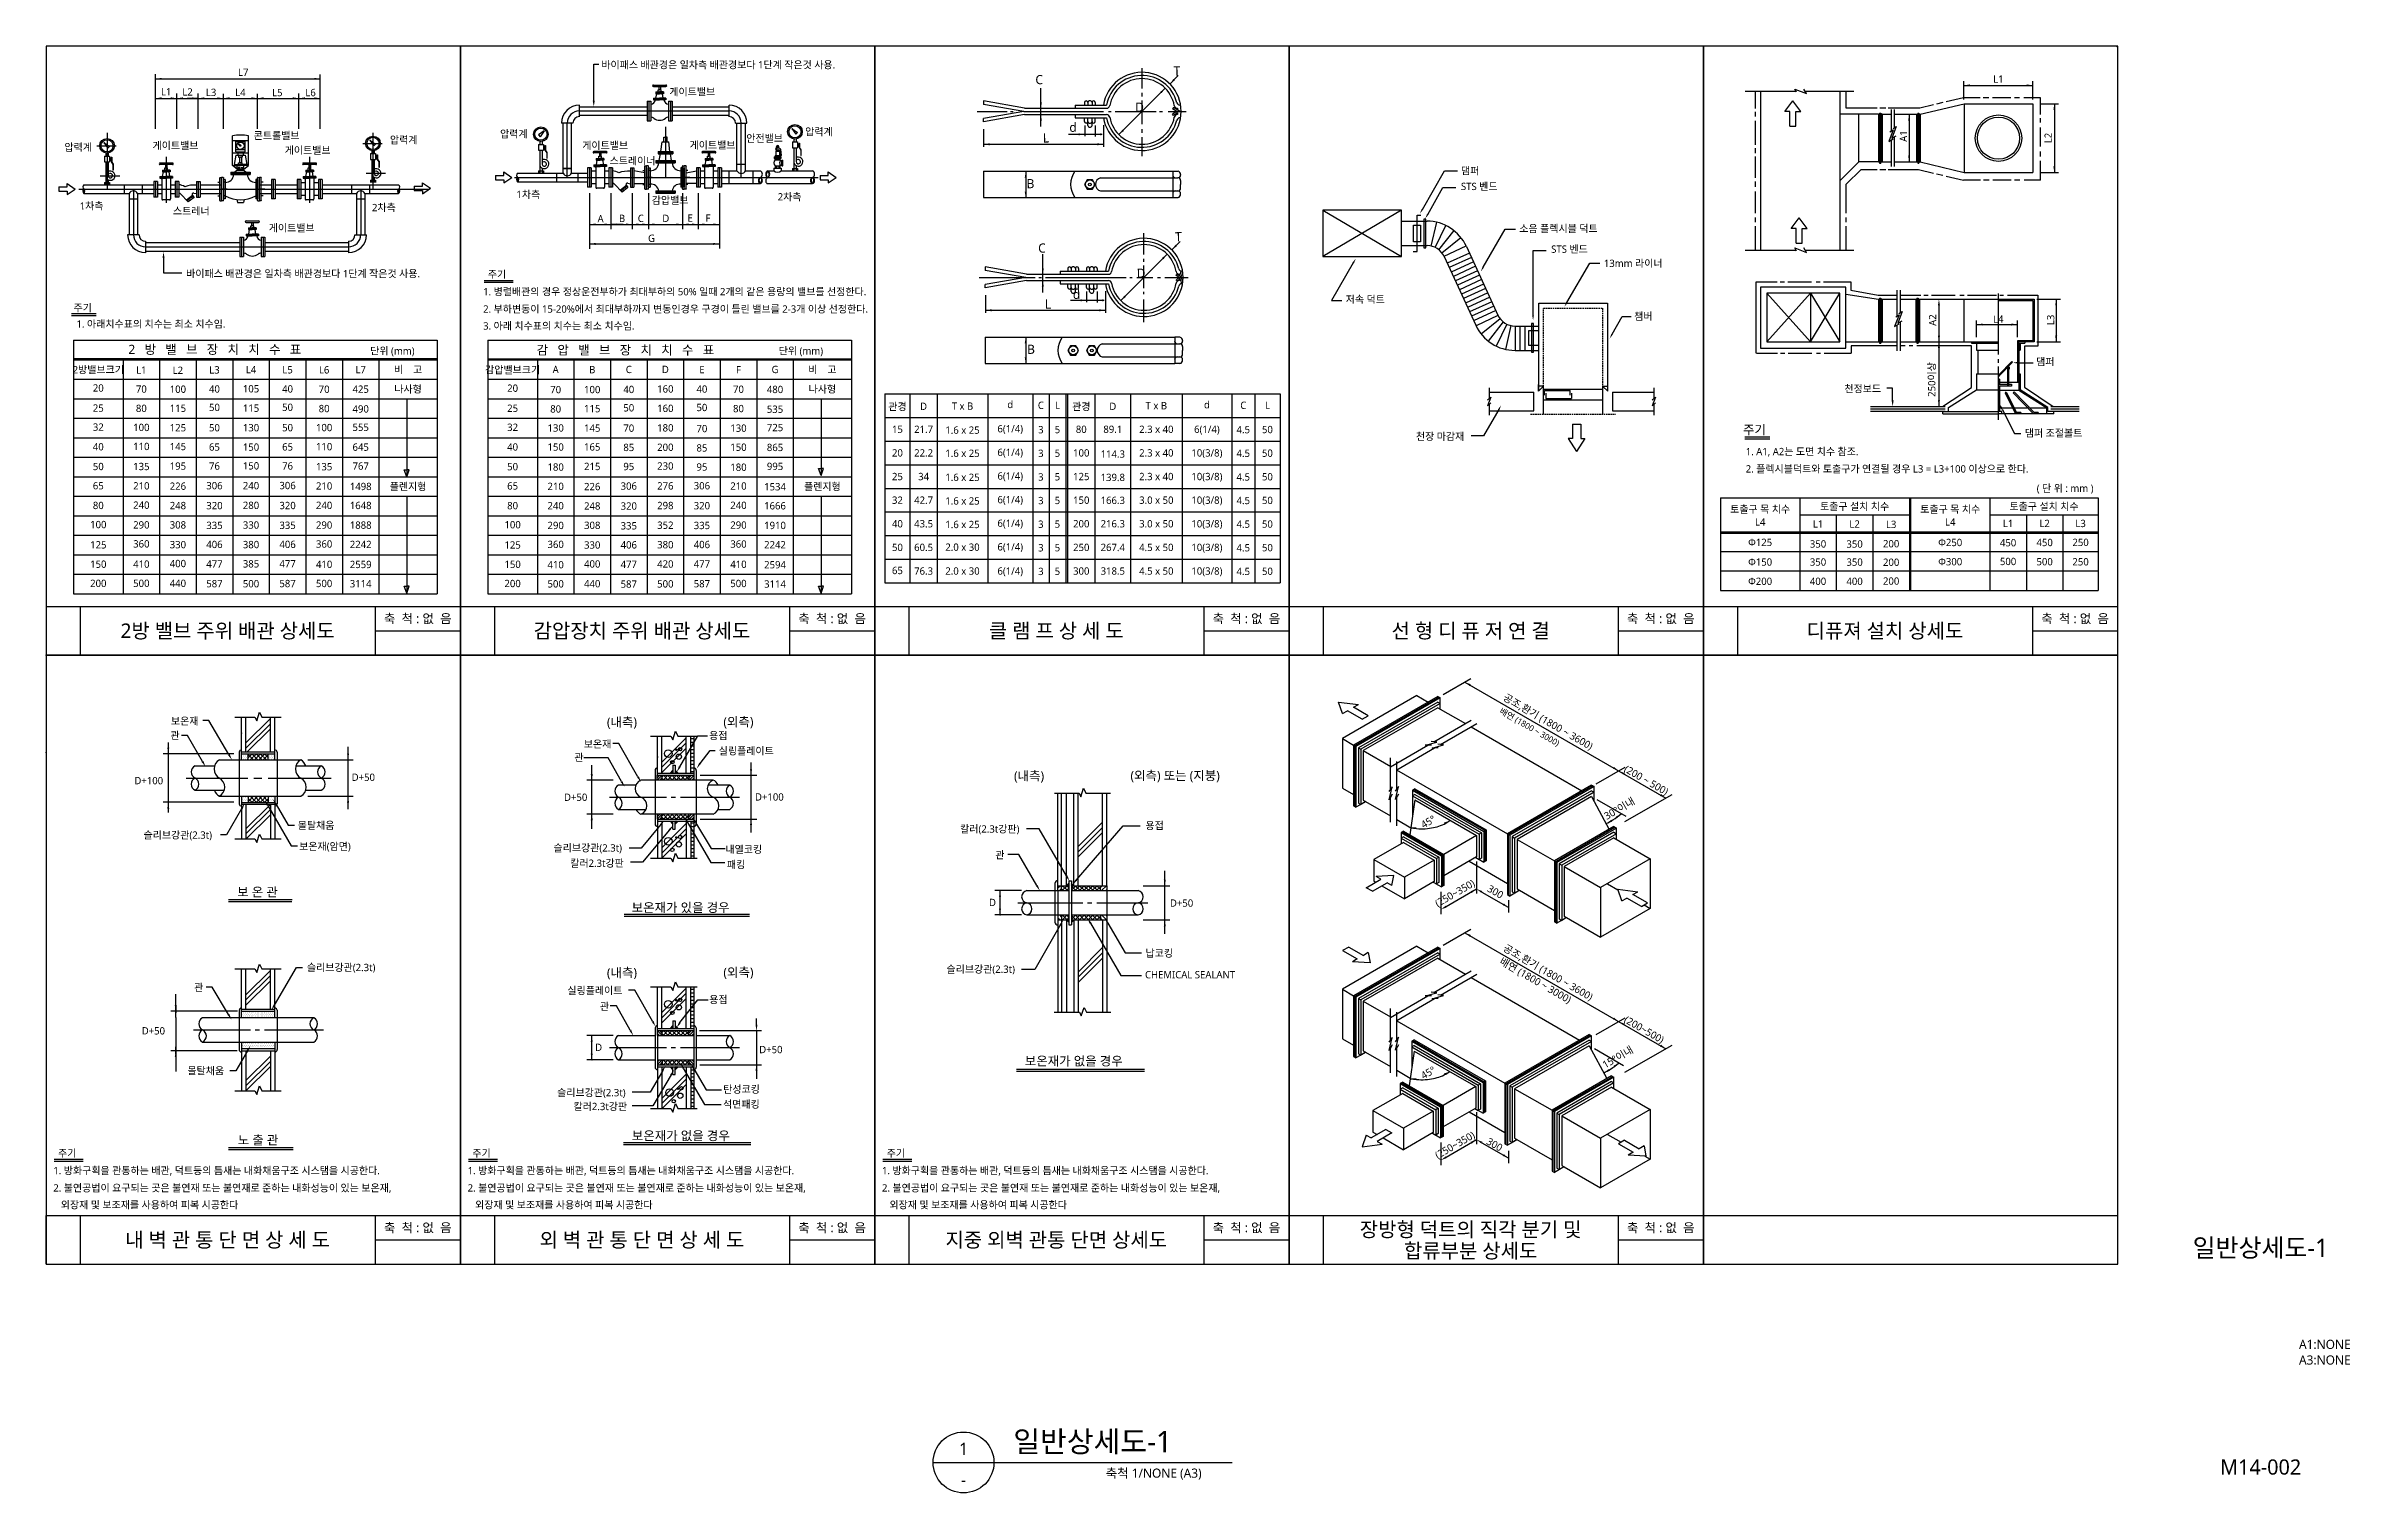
# Model space of a CAD drawing. Header units: millimetres. Extents: x 70076 to 74197, y 15592 to 16067.
# Drawn here: x 70076 to 70833, y 15592 to 16067 of the extents above; entities that cross this region are included whole.
import ezdxf
from ezdxf.enums import TextEntityAlignment as Align

# ---------------------------------------------------------------- set-up
doc = ezdxf.new("R2010")
doc.units = ezdxf.units.MM
doc.linetypes.add('DASHED', pattern=[0.75, 0.5, -0.25])
doc.linetypes.add('ILJUM30', pattern=[33, 30, -1, 1, -1])
for name, color, linetype in [('10', 4, 'Continuous'), ('AA-MKXS', 3, 'Continuous'), ('B', 2, 'Continuous'), ('C', 4, 'Continuous'), ('D', 3, 'Continuous'), ('G', 3, 'Continuous'), ('M', 6, 'Continuous'), ('MDET', 4, 'Continuous'), ('R', 1, 'Continuous'), ('TEXT', 2, 'Continuous'), ('Y', 2, 'Continuous')]:
    doc.layers.add(name, color=color, linetype=linetype)
doc.styles.add('sunjin', font='')
doc.styles.get('sunjin').set_extended_font_data('Malgun Gothic')

msp = doc.modelspace()

# ---------------------------------------------------------------- texts
at = {"layer": 'AA-MKXS', "style": 'sunjin'}
msp.add_text('1', height=4, dxfattribs=at).set_placement((70377.54, 15604.75), align=Align.CENTER)
msp.add_text('일반상세도-1', height=7, dxfattribs=at).set_placement((70393.84, 15605.63))
msp.add_text('-', height=4, dxfattribs=at).set_placement((70377.51, 15596.54), align=Align.MIDDLE)
msp.add_text('축척 1/NONE (A3)', height=3, dxfattribs=at).set_placement((70455.67, 15598.76), align=Align.MIDDLE_RIGHT)
at = {"layer": 'G', "style": 'sunjin'}
for s, height, p in [('바이패스 배관경은 일차측 배관경보다 1단계 작은것 사용.', 2.4, (70258.62, 16060)), ('L7', 2.4, (70139.36, 16057.55)), ('L1', 2.4, (70715.5, 16055.33)), ('L1', 2.4, (70114.07, 16051.16)), ('L2', 2.4, (70121.08, 16051.09)), ('L3', 2.4, (70128.83, 16050.96)), ('L4', 2.4, (70138.46, 16050.96)), ('L5', 2.4, (70150.55, 16050.89)), ('L6', 2.4, (70161.47, 16050.89)), ('게이트밸브', 2.4, (70280.94, 16051.14)), ('콘트롤밸브', 2.4, (70144.51, 16036.78)), ('압력계', 2.4, (70225.38, 16037.31)), ('압력계', 2.4, (70325.54, 16038.03)), ('압력계', 2.4, (70082.4, 16032.94)), ('게이트밸브', 2.4, (70111.33, 16033.48)), ('게이트밸브', 2.4, (70154.69, 16031.93)), ('압력계', 2.4, (70189.25, 16035.35)), ('게이트밸브', 2.4, (70252.35, 16033.53)), ('게이트밸브', 2.4, (70287.6, 16033.64)), ('안전밸브', 2.4, (70306.2, 16035.87)), ('스트레이너', 2.4, (70261.34, 16028.48)), ('댐퍼', 2.4, (70540.79, 16025.2)), ('1차측', 2.4, (70230.76, 16017.45)), ('감압밸브', 2.4, (70275.19, 16015.54)), ('2차측', 2.4, (70316.52, 16016.65)), ('STS 벤드', 2.4, (70540.79, 16020.07)), ('스트레너', 2.4, (70118.02, 16012)), ('게이트밸브', 2.4, (70149.46, 16006.44)), ('2차측', 2.4, (70183.34, 16013.12)), ('A', 2.4, (70257.39, 16009.49)), ('B', 2.4, (70264.4, 16009.58)), ('C', 2.4, (70270.58, 16009.58)), ('D', 2.4, (70278.65, 16009.58)), ('E', 2.4, (70286.9, 16009.68)), ('F', 2.4, (70292.83, 16009.68)), ('G', 2.4, (70273.95, 16003.05)), ('소음 플렉시블 덕트', 2.4, (70559.94, 16006.22)), ('STS 벤드', 2.4, (70570.41, 15999.48)), ('바이패스 배관경은 일차측 배관경보다 1단계 작은것 사용.', 2.4, (70122.34, 15991.43)), ('13mm 라이너', 2.4, (70587.7, 15994.82)), ('1. 병렬배관의 경우 정상운전부하가 최대부하의 50% 일때 2개의 같은 용량의 밸브를 선정한다.', 2.4, (70219.83, 15985.51)), ('주기', 2.4, (70221.38, 15991.2)), ('주기', 2.4, (70085.38, 15980.22)), ('2. 부하변동이 15-20%에서 최대부하까지 변동인경우 구경이 틀린 밸브를 2-3개 이상 선정한다.', 2.4, (70219.83, 15979.81)), ('저속 덕트', 2.4, (70502.96, 15982.99)), ('챔버', 2.4, (70597.64, 15977.44)), ('L4', 2.4, (70715.43, 15976.48)), ('1. 아래치수표의 치수는 최소 치수임.', 2.4, (70086.36, 15974.9)), ('3. 아래 치수표의 치수는 최소 치수임.', 2.4, (70219.83, 15974.26)), ('2   방   밸   브   장   치   치   수   표', 3, (70103.4, 15966.26)), ('단위 (mm)', 2.4, (70182.76, 15966.06)), ('감   압   밸   브   장   치   치   수   표', 3, (70237.41, 15966.06)), ('단위 (mm)', 2.4, (70316.86, 15966.06)), ('댐퍼', 2.4, (70729.59, 15962.52)), ('천정보드', 2.4, (70666.65, 15953.66)), ('댐퍼 조절볼트', 2.4, (70725.87, 15939.07)), ('천장 마감재', 2.4, (70526.01, 15937.99)), ('1. A1, A2는 도면 치수 참조.', 2.4, (70634.26, 15933.01)), ('2. 플렉시블덕트와 토출구가 연결될 경우 L3 = L3+100 이상으로 한다.', 2.4, (70634.26, 15927.32)), ('( 단 위 : mm )', 2.4, (70729.78, 15920.94)), ('보온재', 2.4, (70117.36, 15844.51)), ('관', 2.4, (70117.18, 15839.75)), ('관', 2.4, (70249.78, 15832.55)), ('보온재', 2.4, (70252.88, 15836.97)), ('용접', 2.4, (70294.02, 15839.72)), ('실링플레이트', 2.4, (70297.16, 15834.72)), ('D+50', 2.4, (70176.68, 15826.06)), ('D+100', 2.4, (70105.36, 15824.95)), ('D+50', 2.4, (70246.39, 15819.5)), ('D+100', 2.4, (70309.07, 15819.59)), ('몰탈채움', 2.4, (70158.98, 15810.27)), ('용접', 2.4, (70437.22, 15810.21)), ('슬리브강관(2.3t)', 2.4, (70108.36, 15807.08)), ('보온재(암면)', 2.4, (70159.44, 15803.38)), ('슬리브강관(2.3t)', 2.4, (70242.93, 15802.86)), ('내열코킹', 2.4, (70299.38, 15802.38)), ('칼러(2.3t강판)', 2.4, (70376.4, 15809.08)), ('칼러2.3t강판', 2.4, (70248.42, 15797.84)), ('패킹', 2.4, (70299.87, 15797.39)), ('관', 2.4, (70387.96, 15800.55)), ('D', 2.4, (70385.88, 15784.95)), ('D+50', 2.4, (70445.27, 15784.75)), ('납코킹', 2.4, (70437.25, 15768.29)), ('관', 2.4, (70124.94, 15757.02)), ('슬리브강관(2.3t)', 2.4, (70161.99, 15763.6)), ('슬리브강관(2.3t)', 2.4, (70371.92, 15763.04)), ('CHEMICAL SEALANT', 2.4, (70437.08, 15761.23)), ('실링플레이트', 2.4, (70247.49, 15756.03)), ('관', 2.4, (70258.19, 15750.79)), ('용접', 2.4, (70294.04, 15753.04)), ('D+50', 2.4, (70107.77, 15742.8)), ('D', 2.4, (70256.6, 15737.37)), ('D+50', 2.4, (70310.45, 15736.65)), ('몰탈채움', 2.4, (70122.76, 15729.67)), ('슬리브강관(2.3t)', 2.4, (70244.12, 15722.51)), ('탄성코킹', 2.4, (70298.62, 15723.6)), ('칼러2.3t강판', 2.4, (70249.5, 15717.96)), ('석면패킹', 2.4, (70298.58, 15718.7)), ('1. 방화구획을 관통하는 배관, 덕트등의 틈새는 내화채움구조 시스탬을 시공한다.', 2.4, (70078.75, 15696.91)), ('주기', 2.4, (70080.29, 15702.59)), ('1. 방화구획을 관통하는 배관, 덕트등의 틈새는 내화채움구조 시스탬을 시공한다.', 2.4, (70214.75, 15696.91)), ('주기', 2.4, (70216.29, 15702.59)), ('1. 방화구획을 관통하는 배관, 덕트등의 틈새는 내화채움구조 시스탬을 시공한다.', 2.4, (70350.75, 15696.91)), ('주기', 2.4, (70352.29, 15702.59)), ('2. 불연공법이 요구되는 곳은 불연재 또는 불연재로 준하는 내화성능이 있는 보온재,', 2.4, (70078.75, 15691.21)), ('2. 불연공법이 요구되는 곳은 불연재 또는 불연재로 준하는 내화성능이 있는 보온재,', 2.4, (70214.75, 15691.21)), ('2. 불연공법이 요구되는 곳은 불연재 또는 불연재로 준하는 내화성능이 있는 보온재,', 2.4, (70350.75, 15691.21)), ('   외장재 및 보조재를 사용하여 피복 시공한다', 2.4, (70078.75, 15685.66)), ('   외장재 및 보조재를 사용하여 피복 시공한다', 2.4, (70214.75, 15685.66)), ('   외장재 및 보조재를 사용하여 피복 시공한다', 2.4, (70350.75, 15685.66))]:
    msp.add_text(s, height=height, dxfattribs=at).set_placement(p)
at = {"layer": 'G', "color": 3, "style": 'sunjin'}
for s, height, rotation, p in [('C', 3, 0.7, (70401.12, 16054.82)), ('T', 3, 0.7, (70446.51, 16057.66)), ('D', 3, 0.7, (70433.89, 16045.79)), ('d', 3, 0.7, (70412.27, 16039.17)), ('L', 3, 0.7, (70403.6, 16035.67)), ('B ', 3, 0.7, (70398.23, 16020.67)), ('C', 3, 0.7, (70402.03, 15999.51)), ('T', 3, 0.7, (70446.97, 16003.24)), ('d', 3, 0.7, (70413.43, 15984.29)), ('L', 3, 0.7, (70404.23, 15981.15)), ('B ', 3, 0.7, (70398.42, 15966.28)), ('공조,환기 (1800 ~ 3600)', 2.4, 330, (70554.38, 15852.77)), ('배연 (1800 ~ 3000)', 2, 330, (70553.2, 15848.43)), ('(200 ~ 500)', 2.4, 330, (70594.09, 15829.27)), ('30%%d이내', 2.4, 30, (70588.66, 15813.22)), ('45%%d', 2.4, 30, (70528.51, 15810.38)), ('(250~350)', 2.4, 30, (70533.17, 15784.56)), ('300', 2.4, 330, (70549.19, 15789.96)), ('배연 (1800 ~ 3000)', 2.4, 330, (70553.2, 15766.12)), ('공조,환기 (1800 ~ 3600)', 2.4, 330, (70554.38, 15770.46)), ('(내측)', 3, 0.7, (70260.48, 15761.55)), ('(외측)', 3, 0.7, (70298.71, 15761.67)), ('(200~500)', 2.4, 330, (70594.09, 15746.96)), ('15%%d이내', 2.4, 30, (70588.13, 15731.58)), ('45%%d', 2.4, 30, (70528.51, 15727.99)), ('(250~350)', 2.4, 30, (70533.17, 15701.86)), ('300', 2.4, 330, (70548.92, 15706.98))]:
    msp.add_text(s, height=height, rotation=rotation, dxfattribs=at).set_placement(p)
at = {"layer": 'G', "style": 'sunjin'}
for s, height, rotation, p in [('A1', 2.4, 90, (70687.25, 16035.91)), ('L2', 2.4, 90, (70734.73, 16035.45)), ('1차측', 2.4, 0.7, (70087.44, 16013.64)), ('D', 3, 0.7, (70434.38, 15991.28)), ('A2', 2.4, 90, (70696.82, 15975.48)), ('L3', 2.4, 90, (70735.55, 15975.72)), ('250이상', 2.4, 90, (70696.51, 15952.18)), ('(내측)', 3, 0.7, (70260.48, 15843.81)), ('(외측)', 3, 0.7, (70298.71, 15843.92))]:
    msp.add_text(s, height=height, rotation=rotation, dxfattribs=at).set_placement(p)
for s, p in [('2방밸브크기', (70093.51, 15961.09)), ('20', (70093.51, 15955.08)), ('L1', (70107.64, 15960.98)), ('L2', (70119.64, 15960.9)), ('L3', (70131.64, 15961.03)), ('L4', (70143.64, 15961.12)), ('L5', (70155.64, 15961.06)), ('L6', (70167.64, 15961.04)), ('L7', (70179.64, 15961.12)), ('비    고', (70195.19, 15961.13)), ('나사형', (70195.19, 15954.73)), ('감압밸브크기', (70229.51, 15961.04)), ('20', (70229.51, 15955.02)), ('A', (70243.64, 15961.16)), ('B', (70255.64, 15961.11)), ('C', (70267.64, 15961.17)), ('D', (70279.64, 15961.18)), ('E', (70291.64, 15961.14)), ('F', (70303.64, 15961.06)), ('G', (70315.64, 15961.16)), ('비    고', (70331.19, 15961.13)), ('나사형', (70331.19, 15954.73)), ('25', (70093.51, 15948.49)), ('70', (70107.64, 15954.73)), ('80', (70107.64, 15948.39)), ('100', (70119.64, 15954.69)), ('115', (70119.64, 15948.44)), ('40', (70131.64, 15954.75)), ('50', (70131.64, 15948.71)), ('105', (70143.64, 15954.82)), ('115', (70143.64, 15948.46)), ('40', (70155.64, 15954.78)), ('50', (70155.64, 15948.75)), ('70', (70167.64, 15954.67)), ('80', (70167.64, 15948.33)), ('425', (70179.64, 15954.7)), ('490', (70179.64, 15948.21)), ('25', (70229.51, 15948.43)), ('70', (70243.64, 15954.55)), ('80', (70243.64, 15948.21)), ('100', (70255.64, 15954.56)), ('115', (70255.64, 15948.31)), ('40', (70267.64, 15954.61)), ('50', (70267.64, 15948.57)), ('160', (70279.64, 15954.77)), ('160', (70279.64, 15948.4)), ('40', (70291.64, 15954.72)), ('50', (70291.64, 15948.68)), ('70', (70303.64, 15954.67)), ('80', (70303.64, 15948.32)), ('480', (70315.64, 15954.6)), ('535', (70315.64, 15948.11)), ('관경', (70355.82, 15948.97)), ('D', (70364.41, 15949.06)), ('T x B', (70377.17, 15949.14)), ('d', (70392.85, 15949.67)), ('C', (70402.9, 15949.4)), ('L', (70408.33, 15949.44)), ('관경', (70416.16, 15948.97)), ('D', (70426.51, 15949.06)), ('T x B', (70440.8, 15949.28)), ('d', (70457.4, 15949.59)), ('C', (70469.34, 15949.4)), ('L', (70477.26, 15949.44)), ('32', (70093.51, 15942.24)), ('100', (70107.64, 15942.13)), ('125', (70119.64, 15942.04)), ('50', (70131.64, 15942.04)), ('130', (70143.64, 15942.04)), ('50', (70155.64, 15942.07)), ('100', (70167.64, 15942.08)), ('555', (70179.64, 15942.19)), ('32', (70229.51, 15942.19)), ('130', (70243.64, 15941.96)), ('145', (70255.64, 15941.91)), ('70', (70267.64, 15941.9)), ('180', (70279.64, 15941.99)), ('70', (70291.64, 15941.75)), ('130', (70303.64, 15941.9)), ('725', (70315.64, 15942.09)), ('15', (70355.82, 15941.52)), ('21.7', (70364.41, 15941.52)), ('1.6 x 25', (70377.17, 15941.25)), ('6(1/4)', (70392.85, 15941.7)), ('3', (70402.9, 15941.39)), ('5', (70408.33, 15941.43)), ('80', (70416.16, 15941.52)), ('89.1', (70426.51, 15941.52)), ('2.3 x 40', (70440.8, 15941.52)), ('6(1/4)', (70457.4, 15941.52)), ('4.5', (70469.34, 15941.41)), ('50', (70477.26, 15941.44)), ('40', (70093.51, 15935.78)), ('110', (70107.64, 15935.88)), ('145', (70119.64, 15935.87)), ('65', (70131.64, 15935.7)), ('150', (70143.64, 15935.67)), ('65', (70155.64, 15935.74)), ('110', (70167.64, 15935.82)), ('645', (70179.64, 15935.66)), ('40', (70229.51, 15935.72)), ('150', (70243.64, 15935.7)), ('165', (70255.64, 15935.73)), ('85', (70267.64, 15935.56)), ('200', (70279.64, 15935.62)), ('85', (70291.64, 15935.41)), ('150', (70303.64, 15935.64)), ('865', (70315.64, 15935.56)), ('20', (70355.82, 15933.77)), ('22.2', (70364.41, 15933.77)), ('1.6 x 25', (70377.17, 15933.64)), ('6(1/4)', (70392.85, 15933.94)), ('3', (70402.9, 15933.63)), ('5', (70408.33, 15933.67)), ('100', (70416.16, 15933.77)), ('114.3', (70426.51, 15933.4)), ('2.3 x 40', (70440.8, 15933.77)), ('10(3/8)', (70457.4, 15933.77)), ('4.5', (70469.34, 15933.65)), ('50', (70477.26, 15933.68)), ('50', (70093.51, 15929.3)), ('135', (70107.64, 15929.3)), ('195', (70119.64, 15929.45)), ('76', (70131.64, 15929.44)), ('150', (70143.64, 15929.52)), ('76', (70155.64, 15929.48)), ('135', (70167.64, 15929.24)), ('767', (70179.64, 15929.45)), ('50', (70229.51, 15929.25)), ('180', (70243.64, 15929.12)), ('215', (70255.64, 15929.32)), ('95', (70267.64, 15929.3)), ('230', (70279.64, 15929.46)), ('95', (70291.64, 15929.15)), ('180', (70303.64, 15929.07)), ('995', (70315.64, 15929.35)), ('25', (70355.82, 15926.01)), ('34', (70364.41, 15926.01)), ('1.6 x 25', (70377.17, 15925.75)), ('6(1/4)', (70392.85, 15926.19)), ('3', (70402.9, 15925.88)), ('5', (70408.33, 15925.92)), ('125', (70416.16, 15926.01)), ('139.8', (70426.51, 15925.72)), ('2.3 x 40', (70440.8, 15926.01)), ('10(3/8)', (70457.4, 15926.01)), ('4.5', (70469.34, 15925.89)), ('50', (70477.26, 15925.93)), ('65', (70093.51, 15922.99)), ('210', (70107.64, 15922.95)), ('226', (70119.64, 15922.84)), ('306', (70131.64, 15923.02)), ('240', (70143.64, 15923)), ('306', (70155.64, 15923.05)), ('210', (70167.64, 15922.9)), ('1498', (70179.64, 15922.75)), ('플렌지형', (70195.19, 15922.73)), ('65', (70229.51, 15922.93)), ('210', (70243.64, 15922.78)), ('226', (70255.64, 15922.71)), ('306', (70267.64, 15922.88)), ('276', (70279.64, 15922.94)), ('306', (70291.64, 15922.98)), ('210', (70303.64, 15922.89)), ('1534', (70315.64, 15922.65)), ('플렌지형', (70331.19, 15922.73)), ('32', (70355.82, 15918.25)), ('42.7', (70364.41, 15918.25)), ('1.6 x 25', (70377.17, 15918)), ('6(1/4)', (70392.85, 15918.43)), ('3', (70402.9, 15918.12)), ('5', (70408.33, 15918.16)), ('150', (70416.16, 15918.25)), ('166.3', (70426.51, 15918.19)), ('3.0 x 50', (70440.8, 15918.25)), ('10(3/8)', (70457.4, 15918.25)), ('4.5', (70469.34, 15918.14)), ('50', (70477.26, 15918.17)), ('100', (70093.51, 15910.24)), ('80', (70093.51, 15916.51)), ('240', (70107.64, 15916.61)), ('290', (70107.64, 15910.13)), ('308', (70119.64, 15910.13)), ('248', (70119.64, 15916.48)), ('320', (70131.64, 15916.46)), ('335', (70131.64, 15909.97)), ('330', (70143.64, 15910.09)), ('280', (70143.64, 15916.55)), ('320', (70155.64, 15916.49)), ('335', (70155.64, 15910.01)), ('240', (70167.64, 15916.55)), ('290', (70167.64, 15910.07)), ('1648', (70179.64, 15916.5)), ('1888', (70179.64, 15910.05)), ('100', (70229.51, 15910.18)), ('80', (70229.51, 15916.46)), ('240', (70243.64, 15916.43)), ('290', (70243.64, 15909.95)), ('308', (70255.64, 15909.99)), ('248', (70255.64, 15916.34)), ('320', (70267.64, 15916.32)), ('335', (70267.64, 15909.83)), ('352', (70279.64, 15910.03)), ('298', (70279.64, 15916.49)), ('320', (70291.64, 15916.42)), ('335', (70291.64, 15909.94)), ('240', (70303.64, 15916.55)), ('290', (70303.64, 15910.07)), ('1666', (70315.64, 15916.4)), ('1910', (70315.64, 15909.95)), ('40', (70355.82, 15910.5)), ('43.5', (70364.41, 15910.5)), ('1.6 x 25', (70377.17, 15910.26)), ('6(1/4)', (70392.85, 15910.67)), ('3', (70402.9, 15910.36)), ('5', (70408.33, 15910.4)), ('200', (70416.16, 15910.5)), ('216.3', (70426.51, 15910.5)), ('3.0 x 50', (70440.8, 15910.5)), ('10(3/8)', (70457.4, 15910.5)), ('4.5', (70469.34, 15910.38)), ('50', (70477.26, 15910.41)), ('토출구 목 치수', (70639, 15915.27)), ('L4', (70639, 15911.09)), ('L1', (70658, 15910.44)), ('토출구 설치 치수', (70670, 15916.2)), ('L2', (70670, 15910.41)), ('L3', (70682, 15910.31)), ('토출구 목 치수', (70701.39, 15915.27)), ('L4', (70701.39, 15911.09)), ('L1', (70720.38, 15910.6)), ('토출구 설치 치수', (70732.18, 15916.2)), ('L2', (70732.38, 15910.6)), ('L3', (70744.18, 15910.6)), ('125', (70093.51, 15903.58)), ('360', (70107.64, 15903.9)), ('330', (70119.64, 15903.66)), ('406', (70131.64, 15903.71)), ('380', (70143.64, 15903.67)), ('406', (70155.64, 15903.74)), ('360', (70167.64, 15903.85)), ('2242', (70179.64, 15903.71)), ('125', (70229.51, 15903.53)), ('360', (70243.64, 15903.73)), ('330', (70255.64, 15903.53)), ('406', (70267.64, 15903.57)), ('380', (70279.64, 15903.62)), ('406', (70291.64, 15903.68)), ('360', (70303.64, 15903.84)), ('2242', (70315.64, 15903.61)), ('50', (70355.82, 15902.74)), ('60.5', (70364.41, 15902.74)), ('2.0 x 30', (70377.17, 15902.82)), ('6(1/4)', (70392.85, 15902.92)), ('3', (70402.9, 15902.61)), ('5', (70408.33, 15902.65)), ('250', (70416.16, 15902.74)), ('267.4', (70426.51, 15902.74)), ('4.5 x 50', (70440.8, 15902.74)), ('10(3/8)', (70457.4, 15902.74)), ('4.5', (70469.34, 15902.62)), ('50', (70477.26, 15902.66)), ('Φ125', (70639, 15904.39)), ('350', (70658, 15903.88)), ('350', (70670, 15903.85)), ('200', (70682, 15903.94)), ('Φ250', (70701.39, 15904.35)), ('450', (70720.38, 15904.28)), ('450', (70732.38, 15904.35)), ('250', (70744.18, 15904.39)), ('150', (70093.51, 15897.23)), ('410', (70107.64, 15897.25)), ('400', (70119.64, 15897.44)), ('477', (70131.64, 15897.32)), ('385', (70143.64, 15897.34)), ('477', (70155.64, 15897.36)), ('410', (70167.64, 15897.19)), ('2559', (70179.64, 15897.14)), ('150', (70229.51, 15897.18)), ('410', (70243.64, 15897.07)), ('400', (70255.64, 15897.31)), ('477', (70267.64, 15897.18)), ('420', (70279.64, 15897.29)), ('477', (70291.64, 15897.29)), ('410', (70303.64, 15897.19)), ('2594', (70315.64, 15897.05)), ('65', (70355.82, 15895.16)), ('76.3', (70364.41, 15894.98)), ('2.0 x 30', (70377.17, 15894.98)), ('6(1/4)', (70392.85, 15894.98)), ('3', (70402.9, 15894.85)), ('5', (70408.33, 15894.89)), ('300', (70416.16, 15894.98)), ('318.5', (70426.51, 15894.98)), ('4.5 x 50', (70440.8, 15894.98)), ('10(3/8)', (70457.4, 15894.98)), ('4.5', (70469.34, 15894.87)), ('50', (70477.26, 15894.9)), ('Φ150', (70639, 15897.94)), ('350', (70658, 15897.94)), ('350', (70670, 15897.91)), ('200', (70682, 15897.87)), ('Φ300', (70701.39, 15898.05)), ('500', (70720.38, 15898.12)), ('500', (70732.38, 15898.05)), ('250', (70744.18, 15898.01)), ('200', (70093.51, 15890.93)), ('500', (70107.64, 15890.95)), ('440', (70119.64, 15890.96)), ('587', (70131.64, 15890.84)), ('500', (70143.64, 15890.81)), ('587', (70155.64, 15890.87)), ('500', (70167.64, 15890.89)), ('3114', (70179.64, 15890.82)), ('200', (70229.51, 15890.88)), ('500', (70243.64, 15890.77)), ('440', (70255.64, 15890.83)), ('587', (70267.64, 15890.7)), ('500', (70279.64, 15890.76)), ('587', (70291.64, 15890.81)), ('500', (70303.64, 15890.89)), ('3114', (70315.64, 15890.72)), ('Φ200', (70639, 15891.61)), ('400', (70658, 15891.62)), ('400', (70670, 15891.59)), ('200', (70682, 15891.68))]:
    msp.add_text(s, height=2.4, dxfattribs=at).set_placement(p, align=Align.MIDDLE_CENTER)
at = {"layer": 'G', "color": 3, "style": 'sunjin'}
for s, p in [(' 주기', (70632.36, 15939.88)), ('(내측)', (70394.09, 15826.2)), ('(외측) 또는 (지붕)', (70432.32, 15826.31)), ('보 온 관', (70139.11, 15788.07)), ('보온재가 있을 경우', (70268.58, 15782.99)), ('보온재가 없을 경우', (70397.62, 15732.59)), ('노 출 관', (70139.29, 15706.66)), ('보온재가 없을 경우', (70268.65, 15708.06))]:
    msp.add_text(s, height=3, dxfattribs=at).set_placement(p)
at = {"layer": 'MDET', "color": 2, "style": 'sunjin'}
for p in [(70198.37, 15879.36), (70334.37, 15879.36), (70470.37, 15879.36), (70606.37, 15879.36), (70742.37, 15879.36), (70198.37, 15679.36), (70334.37, 15679.36), (70470.37, 15679.36), (70606.37, 15679.36)]:
    msp.add_text('축  척 : 없  음', height=3, dxfattribs=at).set_placement(p, align=Align.MIDDLE_CENTER)
at = {"layer": 'MDET', "color": 3, "style": 'sunjin'}
for s, p in [('2방 밸브 주위 배관 상세도', (70135.97, 15875.36)), ('감압장치 주위 배관 상세도', (70271.97, 15875.36)), ('클 램 프 상 세 도', (70407.97, 15875.36)), ('선 형 디 퓨 저 연 결', (70543.97, 15875.36)), ('디퓨져 설치 상세도', (70679.97, 15875.36)), ('내 벽 관 통 단 면 상 세 도', (70135.97, 15675.36)), ('외 벽 관 통 단 면 상 세 도', (70271.97, 15675.36)), ('지중 외벽 관통 단면 상세도', (70407.97, 15675.36)), ('장방형 덕트의 직각 분기 및', (70543.97, 15678.77)), ('합류부분 상세도', (70543.97, 15671.77))]:
    msp.add_text(s, height=4.8, dxfattribs=at).set_placement(p, align=Align.MIDDLE_CENTER)
at = {"layer": 'TEXT', "color": 3, "style": 'sunjin'}
for s, height, p in [('일반상세도-1', 6, (70803.28, 15672.77)), ('A1:NONE', 3, (70824.35, 15641.04)), ('A3:NONE', 3, (70824.35, 15635.92)), ('M14-002', 5, (70803.28, 15600.77))]:
    msp.add_text(s, height=height, dxfattribs=at).set_placement(p, align=Align.MIDDLE_CENTER)

# ---------------------------------------------------------------- blocks, each defined once
blk = doc.blocks.new('BORDER')
for p, q in [((1, 1), (0, 1)), ((0, 1), (0, 0)), ((1, 0), (1, 1)), ((0, 0), (1, 0))]:
    blk.add_line(p, q)
blk = doc.blocks.new('A$C4BA941F2')
at = {"color": 7, "linetype": 'Continuous'}
for p, q in [((0, 20), (0, 0)), ((2, 22), (278, 22)), ((57, 44), (57, 22)), ((223, 44), (223, 22)), ((280, 20), (280, 0)), ((0, 0), (280, 0))]:
    blk.add_line(p, q, dxfattribs=at)
at = {"color": 1, "linetype": 'ILJUM30'}
blk.add_line((140, 66), (140, 0), dxfattribs=at)
at = {"color": 7, "linetype": 'Continuous'}
for centre, start, end in [((2, 20), 90, 180), ((278, 20), 0, 90)]:
    blk.add_arc(centre, 2, start, end, dxfattribs=at)

# ---------------------------------------------------------------- linework, layer by layer
at = {"color": 2}
for p, q in [((70410.18, 15790.04), (70409.72, 15790.5)), ((70413.01, 15790.04), (70412.92, 15790.13)), ((70413, 15782.04), (70412.92, 15781.96))]:
    msp.add_line(p, q, dxfattribs=at)
at = {"layer": '10'}
for p, q in [((70348.37, 15667.36), (70348.37, 15683.36)), ((70484.37, 15667.36), (70484.37, 15683.36))]:
    msp.add_line(p, q, dxfattribs=at)
for p in [(70756.21, 16067.19), (70076.37, 15867.36), (70076.37, 15867.36), (70212.37, 15867.36), (70212.37, 15867.36), (70348.37, 15867.36), (70212.37, 15835.36), (70212.37, 15835.36), (70348.37, 15835.36), (70484.37, 15835.36)]:
    msp.add_point(p, dxfattribs=at)
at = {"layer": 'AA-MKXS', "color": 7}
msp.add_line((70367.51, 15602.26), (70465.67, 15602.26), dxfattribs=at)
msp.add_circle((70377.51, 15602.26), 10, dxfattribs=at)
at = {"layer": 'B'}
for p, q in [((70397.23, 16035.1), (70397.23, 16035.1)), ((70397.86, 15980.59), (70397.87, 15980.59))]:
    msp.add_line(p, q, dxfattribs=at)
at = {"layer": 'C', "color": 3}
for p, q in [((70273.67, 16049.24), (70274.87, 16049.24)), ((70280.68, 16049.24), (70281.88, 16049.24)), ((70182.87, 16032.03), (70182.87, 16030.14)), ((70183.27, 16033.02), (70183.27, 16032.03)), ((70184.07, 16033.02), (70184.07, 16032.03)), ((70095.98, 16029.35), (70095.98, 16024.79)), ((70095.98, 16024.79), (70095.98, 16021.79)), ((70096.78, 16029.35), (70096.78, 16024.79)), ((70183.27, 16030.14), (70183.27, 16025.58)), ((70183.27, 16025.58), (70183.27, 16022.58)), ((70184.07, 16030.14), (70184.07, 16025.58)), ((70184.07, 16024.25), (70184.07, 16022.58)), ((70238, 16026.39), (70238, 16025.61)), ((70239.6, 16026.39), (70239.6, 16025.61)), ((70254.12, 16027.4), (70254.12, 16021)), ((70254.12, 16027.4), (70254.12, 16021)), ((70255.32, 16027.4), (70254.12, 16027.4)), ((70255.32, 16027.4), (70254.12, 16027.4)), ((70096.78, 16023.46), (70096.78, 16021.79)), ((70112.9, 16022.83), (70111.7, 16022.83)), ((70111.7, 16022.83), (70111.7, 16017.78)), ((70112.9, 16017.78), (70111.7, 16017.78)), ((70112.3, 16022.83), (70112.3, 16017.78)), ((70112.9, 16022.83), (70112.9, 16017.78)), ((70112.9, 16021.78), (70114.39, 16021.78)), ((70112.9, 16018.98), (70114.39, 16018.98)), ((70117.23, 16021.78), (70118.72, 16021.78)), ((70117.23, 16018.98), (70118.72, 16018.98)), ((70118.72, 16022.83), (70118.72, 16017.78)), ((70119.92, 16022.83), (70118.72, 16022.83)), ((70125.73, 16022.83), (70125.73, 16017.78)), ((70125.73, 16022.83), (70126.93, 16022.83)), ((70125.73, 16017.78), (70126.93, 16017.78)), ((70126.33, 16022.83), (70126.33, 16017.78)), ((70126.93, 16022.83), (70126.93, 16017.78)), ((70145.78, 16017.18), (70145.18, 16017.18)), ((70182.87, 16023.36), (70182.87, 16022.58)), ((70255.32, 16021), (70254.12, 16021)), ((70255.32, 16021), (70254.12, 16021)), ((70285.27, 16021), (70284.67, 16021)), ((70289.82, 16022.18), (70286.47, 16022.18))]:
    msp.add_line(p, q, dxfattribs=at)
at = {"layer": 'C', "color": 2}
for p, q in [((70220.14, 15990.41), (70229.65, 15990.41)), ((70084.76, 15979.56), (70092.76, 15979.56)), ((70101.64, 15964.33), (70101.64, 15887.53)), ((70113.64, 15964.33), (70113.64, 15887.53)), ((70125.64, 15964.33), (70125.64, 15887.53)), ((70137.64, 15964.33), (70137.64, 15887.53)), ((70149.64, 15964.33), (70149.64, 15887.53)), ((70161.64, 15964.33), (70161.64, 15887.53)), ((70173.64, 15964.33), (70173.64, 15887.53)), ((70185.64, 15964.33), (70185.64, 15887.53)), ((70085.38, 15957.93), (70204.74, 15957.93)), ((70085.38, 15951.53), (70204.74, 15951.53)), ((70085.38, 15945.13), (70204.74, 15945.13)), ((70085.38, 15938.73), (70204.74, 15938.73)), ((70085.38, 15932.33), (70204.74, 15932.33)), ((70085.38, 15925.93), (70204.74, 15925.93)), ((70085.38, 15919.53), (70204.74, 15919.53)), ((70085.38, 15913.13), (70204.74, 15913.13)), ((70085.38, 15906.73), (70204.74, 15906.73)), ((70085.38, 15900.33), (70204.74, 15900.33)), ((70085.38, 15893.93), (70204.74, 15893.93)), ((70079.05, 15701.81), (70088.56, 15701.81)), ((70215.05, 15701.81), (70224.56, 15701.81)), ((70351.05, 15701.81), (70360.56, 15701.81))]:
    msp.add_line(p, q, dxfattribs=at)
at = {"layer": 'C', "color": 4}
for p, q in [((70220.14, 15989.8), (70229.65, 15989.8)), ((70084.76, 15978.92), (70092.76, 15978.92)), ((70085.38, 15970.73), (70204.74, 15970.73)), ((70085.38, 15970.73), (70085.38, 15887.53)), ((70085.38, 15964.8), (70204.74, 15964.8)), ((70204.74, 15970.73), (70204.74, 15887.53)), ((70221.38, 15970.73), (70340.74, 15970.73)), ((70221.38, 15970.73), (70221.38, 15887.53)), ((70221.38, 15964.66), (70340.74, 15964.66)), ((70340.74, 15970.73), (70340.74, 15887.53)), ((70351.7, 15953.16), (70481.4, 15953.16)), ((70351.7, 15953.16), (70351.7, 15891.1)), ((70481.4, 15953.16), (70481.4, 15891.1)), ((70626.01, 15919), (70749.98, 15919)), ((70626.01, 15919), (70626.01, 15888.6)), ((70749.98, 15919), (70749.98, 15888.6)), ((70351.7, 15891.1), (70481.4, 15891.1)), ((70626.01, 15888.6), (70749.98, 15888.6)), ((70076.37, 15883.36), (70212.37, 15883.36)), ((70085.38, 15887.53), (70204.74, 15887.53)), ((70087.57, 15883.36), (70087.57, 15867.36)), ((70184.37, 15883.36), (70184.37, 15867.36)), ((70212.37, 15883.36), (70348.37, 15883.36)), ((70221.38, 15887.53), (70340.74, 15887.53)), ((70223.57, 15883.36), (70223.57, 15867.36)), ((70320.37, 15883.36), (70320.37, 15867.36)), ((70348.37, 15883.36), (70484.37, 15883.36)), ((70359.57, 15883.36), (70359.57, 15867.36)), ((70456.37, 15883.36), (70456.37, 15867.36)), ((70484.37, 15883.36), (70620.37, 15883.36)), ((70495.57, 15883.36), (70495.57, 15867.36)), ((70592.37, 15883.36), (70592.37, 15867.36)), ((70620.37, 15883.36), (70756.37, 15883.36)), ((70631.57, 15883.36), (70631.57, 15867.36)), ((70728.37, 15883.36), (70728.37, 15867.36)), ((70184.37, 15875.36), (70212.37, 15875.36)), ((70320.37, 15875.36), (70348.37, 15875.36)), ((70456.37, 15875.36), (70484.37, 15875.36)), ((70592.37, 15875.36), (70620.37, 15875.36)), ((70728.37, 15875.36), (70756.37, 15875.36)), ((70139.75, 15835.48), (70139.75, 15818.52)), ((70152.23, 15835.48), (70152.23, 15818.52)), ((70276.28, 15829.49), (70276.28, 15811.96)), ((70289.77, 15829.49), (70289.77, 15811.96)), ((70501.86, 15823.68), (70505.53, 15821.56)), ((70407.51, 15792.36), (70407.51, 15779.72)), ((70136.21, 15786.43), (70157.03, 15786.43)), ((70266.1, 15781.65), (70307.31, 15781.65)), ((70139.75, 15750.73), (70139.75, 15737.9)), ((70152.23, 15750.73), (70152.23, 15737.9)), ((70276.28, 15744.95), (70276.28, 15732.11)), ((70289.77, 15744.95), (70289.77, 15732.11)), ((70394.85, 15730.8), (70436.88, 15730.8)), ((70265.87, 15706.68), (70307.7, 15706.68)), ((70079.05, 15701.2), (70088.56, 15701.2)), ((70136.21, 15705), (70157.45, 15705)), ((70215.05, 15701.2), (70224.56, 15701.2)), ((70351.05, 15701.2), (70360.56, 15701.2)), ((70076.37, 15683.36), (70212.37, 15683.36)), ((70087.57, 15683.36), (70087.57, 15667.36)), ((70184.37, 15683.36), (70184.37, 15667.36)), ((70212.37, 15683.36), (70348.37, 15683.36)), ((70223.57, 15683.36), (70223.57, 15667.36)), ((70320.37, 15683.36), (70320.37, 15667.36)), ((70348.37, 15683.36), (70484.37, 15683.36)), ((70359.57, 15683.36), (70359.57, 15667.36)), ((70456.37, 15683.36), (70456.37, 15667.36)), ((70484.37, 15683.36), (70620.37, 15683.36)), ((70495.57, 15683.36), (70495.57, 15667.36)), ((70592.37, 15683.36), (70592.37, 15667.36)), ((70620.37, 15683.36), (70756.37, 15683.36)), ((70184.37, 15675.36), (70212.37, 15675.36)), ((70320.37, 15675.36), (70348.37, 15675.36)), ((70456.37, 15675.36), (70484.37, 15675.36)), ((70592.37, 15675.36), (70620.37, 15675.36))]:
    msp.add_line(p, q, dxfattribs=at)
at = {"layer": 'C'}
for p, q in [((70633.98, 15938.37), (70642.19, 15938.37)), ((70348.37, 15867.36), (70348.37, 15883.36)), ((70348.37, 15883.36), (70364.37, 15883.36)), ((70484.37, 15883.36), (70500.37, 15883.36)), ((70484.37, 15867.36), (70348.37, 15867.36)), ((70076.37, 15667.36), (70076.37, 15683.36)), ((70076.37, 15683.36), (70092.37, 15683.36)), ((70212.37, 15683.36), (70228.37, 15683.36)), ((70212.37, 15667.36), (70212.37, 15683.36)), ((70348.37, 15683.36), (70364.37, 15683.36))]:
    msp.add_line(p, q, dxfattribs=at)
at = {"layer": 'C', "color": 2}
for centre, radius, start, end in [((70313.98, 16025.18), 1.22, 127.73207, 233.07901), ((70312.5, 16025.17), 1.22, 307.73207, 53.07901), ((70231.76, 16023.59), 0.851, 134.22106, 225.77894), ((70230.57, 16023.59), 0.851, 314.22106, 45.77894), ((70311.43, 16023.32), 1.05, 122.92492, 237.07508), ((70310.28, 16023.32), 1.05, 302.92492, 57.07508), ((70328.53, 16023.32), 1.05, 122.92492, 237.07508), ((70327.38, 16023.32), 1.05, 302.92492, 57.07508)]:
    msp.add_arc(centre, radius, start, end, dxfattribs=at)
at = {"layer": 'C', "color": 3}
msp.add_arc((70140.18, 16027.21), 10.33, 241.0573, 298.9427, dxfattribs=at)
at = {"layer": 'C', "color": 4}
for centre, radius, start, end in [((70140.53, 15835.43), 0.782, 88.49847, 175.70473), ((70151.45, 15835.43), 0.782, 4.29527, 91.50153), ((70277.06, 15829.55), 0.782, 88.49847, 184.29527), ((70288.99, 15829.55), 0.782, 355.70473, 91.50153), ((70140.53, 15818.58), 0.782, 184.29527, 271.50153), ((70151.45, 15818.58), 0.782, 268.49847, 355.70473), ((70277.06, 15811.9), 0.782, 175.70473, 271.50153), ((70288.99, 15811.9), 0.782, 268.49847, 4.29527), ((70408.52, 15792.36), 1.01, 90, 180), ((70408.52, 15779.72), 1.01, 180, 270), ((70140.53, 15750.68), 0.782, 88.49847, 175.70473), ((70151.45, 15750.68), 0.782, 4.29527, 91.50153), ((70277.06, 15744.89), 0.782, 88.49847, 175.70473), ((70288.99, 15744.89), 0.782, 4.29527, 91.50153), ((70140.53, 15737.84), 0.782, 175.70473, 271.50153), ((70151.45, 15737.84), 0.782, 268.49847, 4.29527), ((70277.06, 15732.05), 0.782, 175.70473, 271.50153), ((70288.99, 15732.05), 0.782, 268.49847, 4.29527)]:
    msp.add_arc(centre, radius, start, end, dxfattribs=at)
at = {"layer": 'C'}
for centre, start, end in [((70128.7, 15746.32), 295.92999, 295.96046), ((70165.22, 15742.32), 64.03954, 64.07001)]:
    msp.add_arc(centre, 2.22, start, end, dxfattribs=at)
for p in [(70348.37, 16067.36), (70348.37, 16035.36), (70076.37, 15867.36), (70076.37, 15835.36)]:
    msp.add_point(p, dxfattribs=at)
at = {"layer": 'D'}
for p, q in [((70449.19, 15993.46), (70449.41, 15993.46)), ((70449.19, 15989.32), (70449.41, 15989.32))]:
    msp.add_line(p, q, dxfattribs=at)
at = {"layer": 'G'}
for p, q in [((70275.7, 16054.57), (70279.85, 16054.57)), ((70275.7, 16054.09), (70279.85, 16054.09)), ((70276.57, 16050.21), (70276.84, 16051.72)), ((70277.32, 16052.28), (70277.32, 16052.98)), ((70277.32, 16052.98), (70277.77, 16052.98)), ((70277.53, 16054.09), (70277.53, 16052.98)), ((70278.23, 16052.98), (70277.77, 16052.98)), ((70278.01, 16054.09), (70278.01, 16052.98)), ((70278.23, 16052.28), (70278.23, 16052.98)), ((70278.97, 16050.21), (70278.7, 16051.72)), ((70300.55, 16044.17), (70300.55, 16047.93)), ((70302.66, 16042.06), (70306.42, 16042.06)), ((70679, 16044.95), (70678.6, 16044.95)), ((70137.52, 16028.12), (70137.52, 16037.88)), ((70137.52, 16036.39), (70142.84, 16036.39)), ((70137.52, 16032.26), (70142.84, 16032.26)), ((70142.84, 16028.12), (70142.84, 16037.88)), ((70182.87, 16032.03), (70184.47, 16032.03)), ((70238, 16035.07), (70239.6, 16035.07)), ((70260.3, 16032.74), (70256.16, 16032.74)), ((70260.3, 16032.26), (70256.16, 16032.26)), ((70257.99, 16032.26), (70257.99, 16031.15)), ((70258.47, 16032.26), (70258.47, 16031.15)), ((70277.66, 16029.81), (70278.05, 16031.96)), ((70278.19, 16032.76), (70278.59, 16035.87)), ((70278.59, 16035.87), (70280.76, 16035.87)), ((70279.09, 16035.87), (70279.09, 16037.4)), ((70279.09, 16037.4), (70279.67, 16037.4)), ((70280.27, 16037.4), (70279.67, 16037.4)), ((70280.27, 16035.87), (70280.27, 16037.4)), ((70281.15, 16032.76), (70280.76, 16035.87)), ((70281.68, 16029.81), (70281.3, 16031.96)), ((70296, 16032.74), (70291.85, 16032.74)), ((70296, 16032.26), (70291.85, 16032.26)), ((70293.68, 16032.26), (70293.68, 16031.15)), ((70294.16, 16032.26), (70294.16, 16031.15)), ((70315.87, 16032.8), (70317.07, 16032.8)), ((70321.38, 16035.86), (70322.98, 16035.86)), ((70321.38, 16033.96), (70322.98, 16033.96)), ((70322.58, 16036.85), (70322.58, 16035.86)), ((70095.58, 16031.24), (70097.18, 16031.24)), ((70095.58, 16029.35), (70097.18, 16029.35)), ((70097.54, 16030.68), (70097.54, 16029.88)), ((70097.54, 16030.38), (70097.71, 16030.38)), ((70097.54, 16030.17), (70097.71, 16030.17)), ((70097.71, 16030.82), (70097.91, 16030.82)), ((70097.71, 16030.82), (70097.71, 16029.39)), ((70097.71, 16029.39), (70098.27, 16028.52)), ((70097.91, 16030.82), (70097.91, 16029.48)), ((70098.47, 16028.62), (70097.91, 16029.48)), ((70098.27, 16028.52), (70098.27, 16026.76)), ((70098.27, 16026.76), (70098.47, 16026.76)), ((70098.47, 16026.76), (70098.47, 16028.62)), ((70117.88, 16028.92), (70113.74, 16028.92)), ((70117.88, 16028.44), (70113.74, 16028.44)), ((70114.61, 16024.56), (70114.88, 16026.06)), ((70115.36, 16026.62), (70115.36, 16027.32)), ((70115.36, 16027.32), (70115.81, 16027.32)), ((70115.57, 16028.44), (70115.57, 16027.32)), ((70116.26, 16027.32), (70115.81, 16027.32)), ((70116.05, 16028.44), (70116.05, 16027.32)), ((70116.26, 16026.62), (70116.26, 16027.32)), ((70117.01, 16024.56), (70116.74, 16026.06)), ((70136.98, 16025.98), (70136.98, 16025.18)), ((70137.52, 16028.12), (70140.18, 16028.12)), ((70139.09, 16026.9), (70137.52, 16028.12)), ((70139.09, 16026.6), (70138.3, 16025.98)), ((70139.09, 16026.9), (70139.09, 16028.12)), ((70139.09, 16026.9), (70141.27, 16026.9)), ((70139.09, 16026.6), (70141.27, 16026.6)), ((70139.6, 16026.6), (70139.6, 16026.9)), ((70142.84, 16028.12), (70140.18, 16028.12)), ((70140.77, 16026.6), (70140.77, 16026.9)), ((70141.27, 16026.9), (70142.84, 16028.12)), ((70141.27, 16026.9), (70141.27, 16028.12)), ((70141.27, 16026.6), (70142.07, 16025.98)), ((70143.38, 16025.98), (70143.38, 16025.18)), ((70143.38, 16025.98), (70143.38, 16025.18)), ((70164.94, 16028.92), (70160.79, 16028.92)), ((70164.94, 16028.44), (70160.79, 16028.44)), ((70161.67, 16024.56), (70161.94, 16026.06)), ((70162.41, 16027.32), (70162.87, 16027.32)), ((70162.41, 16026.62), (70162.41, 16027.32)), ((70162.63, 16028.44), (70162.63, 16027.32)), ((70163.32, 16027.32), (70162.87, 16027.32)), ((70163.11, 16028.44), (70163.11, 16027.32)), ((70163.32, 16026.62), (70163.32, 16027.32)), ((70164.07, 16024.56), (70163.8, 16026.06)), ((70182.87, 16030.14), (70184.47, 16030.14)), ((70184.82, 16031.47), (70184.82, 16030.67)), ((70184.82, 16031.17), (70184.99, 16031.17)), ((70184.82, 16030.96), (70184.99, 16030.96)), ((70184.99, 16031.61), (70185.19, 16031.61)), ((70184.99, 16031.61), (70184.99, 16030.18)), ((70184.99, 16030.18), (70185.55, 16029.3)), ((70185.19, 16031.61), (70185.19, 16030.27)), ((70185.76, 16029.41), (70185.19, 16030.27)), ((70185.55, 16029.3), (70185.55, 16027.55)), ((70185.55, 16027.55), (70185.76, 16027.55)), ((70185.76, 16027.55), (70185.76, 16029.41)), ((70238, 16026.39), (70239.6, 16026.39)), ((70243.95, 16025.6), (70243.95, 16022.8)), ((70248.85, 16027.17), (70246.05, 16027.17)), ((70246.05, 16027.17), (70248.85, 16027.17)), ((70250.96, 16025.6), (70250.96, 16022.8)), ((70255.32, 16026.4), (70256.81, 16026.4)), ((70256.81, 16027.5), (70256.81, 16020.97)), ((70257.03, 16028.38), (70257.3, 16029.88)), ((70257.78, 16030.45), (70257.78, 16031.15)), ((70257.78, 16031.15), (70258.23, 16031.15)), ((70258.68, 16031.15), (70258.23, 16031.15)), ((70258.68, 16030.45), (70258.68, 16031.15)), ((70259.43, 16028.38), (70259.16, 16029.88)), ((70259.65, 16027.5), (70259.65, 16020.97)), ((70259.65, 16026.4), (70261.14, 16026.4)), ((70272.88, 16025.72), (70269.35, 16026.43)), ((70286.47, 16025.72), (70289.82, 16026.4)), ((70291.02, 16026.4), (70292.51, 16026.4)), ((70292.51, 16027.5), (70292.51, 16020.97)), ((70292.72, 16028.38), (70292.99, 16029.88)), ((70293.47, 16030.45), (70293.47, 16031.15)), ((70293.47, 16031.15), (70293.92, 16031.15)), ((70294.38, 16031.15), (70293.92, 16031.15)), ((70294.38, 16030.45), (70294.38, 16031.15)), ((70295.12, 16028.38), (70294.86, 16029.88)), ((70295.34, 16027.5), (70295.34, 16020.97)), ((70295.34, 16026.4), (70296.83, 16026.4)), ((70300.61, 16022.18), (70300.61, 16026.4)), ((70308.47, 16022.18), (70308.47, 16026.4)), ((70315.27, 16027.27), (70317.67, 16027.27)), ((70315.67, 16029.96), (70317.27, 16029.96)), ((70315.67, 16028.07), (70317.27, 16028.07)), ((70317.37, 16028.2), (70317.92, 16028.2)), ((70317.39, 16029.8), (70317.92, 16029.8)), ((70321.38, 16027.18), (70322.98, 16027.18)), ((70677.8, 16029.29), (70678.2, 16029.29)), ((70679, 16029.29), (70678.6, 16029.29)), ((70095.58, 16022.57), (70097.18, 16022.57)), ((70114.39, 16023.68), (70114.39, 16017.14)), ((70116.91, 16016.82), (70114.71, 16016.82)), ((70117.23, 16023.68), (70117.23, 16017.14)), ((70124.44, 16018.3), (70122.5, 16016.78)), ((70124.59, 16018.11), (70122.67, 16016.6)), ((70124.93, 16017.67), (70123.06, 16016.2)), ((70124.09, 16017.72), (70124.42, 16017.29)), ((70124.44, 16018.3), (70124.93, 16017.67)), ((70124.87, 16019.1), (70125.73, 16018.93)), ((70138.98, 16016.95), (70139.22, 16015.98)), ((70141.38, 16016.95), (70141.14, 16015.98)), ((70159.96, 16022.58), (70161.45, 16022.58)), ((70159.96, 16018.35), (70161.45, 16018.35)), ((70161.45, 16023.68), (70161.45, 16017.14)), ((70163.96, 16016.82), (70161.77, 16016.82)), ((70164.28, 16023.68), (70164.28, 16017.14)), ((70164.28, 16022.58), (70165.77, 16022.58)), ((70164.28, 16018.35), (70165.77, 16018.35)), ((70182.87, 16023.36), (70184.47, 16023.36)), ((70255.32, 16022.18), (70256.81, 16022.18)), ((70259.33, 16020.65), (70257.13, 16020.65)), ((70259.65, 16022.18), (70261.14, 16022.18)), ((70266.86, 16021.52), (70264.92, 16019.99)), ((70267.01, 16021.33), (70265.09, 16019.82)), ((70267.35, 16020.89), (70265.48, 16019.41)), ((70266.5, 16020.93), (70266.84, 16020.51)), ((70266.86, 16021.52), (70267.35, 16020.89)), ((70267.29, 16022.31), (70268.15, 16022.14)), ((70291.02, 16022.18), (70292.51, 16022.18)), ((70295.02, 16020.65), (70292.83, 16020.65)), ((70295.34, 16022.18), (70296.83, 16022.18)), ((70142, 16009.94), (70146.15, 16009.94)), ((70142, 16009.46), (70146.15, 16009.46)), ((70143.83, 16009.46), (70143.83, 16008.35)), ((70144.31, 16009.46), (70144.31, 16008.35)), ((70106.9, 16005.39), (70103.14, 16005.39)), ((70109.02, 16003.27), (70109.02, 15999.51)), ((70142.87, 16005.58), (70143.14, 16007.09)), ((70143.62, 16008.35), (70144.07, 16008.35)), ((70143.62, 16007.65), (70143.62, 16008.35)), ((70144.53, 16008.35), (70144.07, 16008.35)), ((70144.53, 16007.65), (70144.53, 16008.35)), ((70145.27, 16005.58), (70145, 16007.09)), ((70175.65, 16003.27), (70175.65, 15999.51)), ((70177.77, 16005.39), (70181.53, 16005.39)), ((70566.2, 15954.08), (70566.2, 15956.28)), ((70589.01, 15954.08), (70589.01, 15956.28)), ((70194.75, 15951.36), (70194.75, 15925.93)), ((70330.75, 15951.36), (70330.75, 15926.3)), ((70567.91, 15955.65), (70566.2, 15954.08)), ((70567.91, 15955.65), (70566.31, 15955.65)), ((70567.91, 15954.69), (70587.3, 15954.69)), ((70567.91, 15951.23), (70587.3, 15951.23)), ((70568.24, 15954.3), (70576.63, 15954.3)), ((70568.24, 15952.75), (70568.24, 15954.3)), ((70568.67, 15953.43), (70568.67, 15951.67)), ((70568.67, 15951.67), (70577.06, 15951.67)), ((70576.63, 15952.75), (70576.63, 15954.3)), ((70577.06, 15953.43), (70577.06, 15951.67)), ((70587.3, 15955.65), (70589.01, 15954.08)), ((70587.3, 15955.65), (70588.9, 15955.65)), ((70577.35, 15943.23), (70580.09, 15943.23)), ((70577.35, 15943.23), (70577.35, 15938.47)), ((70580.09, 15943.23), (70580.09, 15938.47)), ((70575.98, 15938.47), (70578.72, 15934.26)), ((70577.35, 15938.47), (70575.98, 15938.47)), ((70581.47, 15938.47), (70578.72, 15934.26)), ((70580.09, 15938.47), (70581.47, 15938.47)), ((70194.75, 15925.93), (70193.94, 15928.24)), ((70193.94, 15928.24), (70194.75, 15928.24)), ((70195.56, 15928.24), (70194.75, 15928.24)), ((70194.75, 15925.93), (70195.56, 15928.24)), ((70329.94, 15928.61), (70330.75, 15928.61)), ((70330.75, 15926.3), (70329.94, 15928.61)), ((70331.56, 15928.61), (70330.75, 15928.61)), ((70330.75, 15926.3), (70331.56, 15928.61)), ((70194.75, 15919.53), (70194.75, 15887.69)), ((70330.75, 15919.54), (70330.75, 15887.69)), ((70194.75, 15887.69), (70193.94, 15890)), ((70193.94, 15890), (70194.75, 15890)), ((70194.75, 15887.69), (70195.56, 15890)), ((70195.56, 15890), (70194.75, 15890)), ((70330.75, 15887.69), (70329.94, 15890)), ((70329.94, 15890), (70330.75, 15890)), ((70330.75, 15887.69), (70331.56, 15890)), ((70331.56, 15890), (70330.75, 15890)), ((70521.94, 15805.86), (70531.98, 15800.07)), ((70531.98, 15800.07), (70531.98, 15793.03)), ((70582.87, 15742.81), (70583.67, 15742.35)), ((70582.87, 15740.97), (70583.67, 15740.5)), ((70521.67, 15723.43), (70531.7, 15717.63))]:
    msp.add_line(p, q, dxfattribs=at)
at = {"layer": 'G', "color": 3}
for p, q in [((70251.44, 16044.17), (70251.44, 16047.93)), ((70273.67, 16049.24), (70273.67, 16042.84)), ((70274.27, 16049.24), (70274.27, 16042.84)), ((70274.87, 16049.24), (70274.87, 16042.84)), ((70280.68, 16049.24), (70280.68, 16042.84)), ((70281.28, 16049.24), (70281.28, 16042.84)), ((70281.88, 16049.24), (70281.88, 16042.84)), ((70414.14, 16047.97), (70424.48, 16047.97)), ((70414.14, 16047.97), (70414.14, 16046.93)), ((70448.56, 16047.97), (70448.77, 16047.97)), ((70647.12, 16045.84), (70649.72, 16049.34)), ((70652.32, 16045.84), (70649.72, 16049.34)), ((70249.32, 16042.06), (70245.56, 16042.06)), ((70273.67, 16042.84), (70274.87, 16042.84)), ((70280.68, 16042.84), (70281.88, 16042.84)), ((70414.14, 16044.87), (70414.14, 16043.83)), ((70414.14, 16043.83), (70424.48, 16043.83)), ((70448.56, 16043.83), (70448.77, 16043.83)), ((70648.72, 16045.84), (70647.12, 16045.84)), ((70648.72, 16041.04), (70648.72, 16045.84)), ((70648.72, 16041.04), (70650.72, 16041.04)), ((70650.72, 16045.84), (70652.32, 16045.84)), ((70650.72, 16041.04), (70650.72, 16045.84)), ((70677.8, 16044.95), (70677.8, 16029.29)), ((70677.8, 16044.95), (70678.2, 16044.95)), ((70678.2, 16045.35), (70678.2, 16028.89)), ((70678.2, 16045.35), (70678.6, 16045.35)), ((70678.6, 16045.35), (70678.6, 16028.89)), ((70679, 16044.95), (70679, 16029.29)), ((70690.33, 16044.95), (70690.33, 16029.29)), ((70690.73, 16045.35), (70690.73, 16028.89)), ((70690.73, 16045.35), (70691.13, 16045.35)), ((70691.13, 16045.35), (70691.13, 16028.89)), ((70691.13, 16044.95), (70691.53, 16044.95)), ((70691.53, 16044.95), (70691.53, 16029.29)), ((70095.98, 16032.23), (70095.98, 16031.24)), ((70096.78, 16032.23), (70096.78, 16031.24)), ((70184.47, 16032.03), (70184.47, 16030.14)), ((70238, 16035.07), (70238, 16033.17)), ((70238, 16033.17), (70239.6, 16033.17)), ((70238.4, 16036.06), (70238.4, 16035.07)), ((70238.4, 16033.17), (70238.4, 16028.62)), ((70239.2, 16036.06), (70239.2, 16035.07)), ((70239.2, 16033.17), (70239.2, 16028.62)), ((70239.6, 16035.07), (70239.6, 16033.17)), ((70315.87, 16032.8), (70315.87, 16031.39)), ((70317.07, 16032.8), (70317.07, 16031.39)), ((70321.38, 16035.86), (70321.38, 16033.96)), ((70321.78, 16036.85), (70321.78, 16035.86)), ((70321.78, 16033.96), (70321.78, 16029.41)), ((70322.58, 16033.96), (70322.58, 16029.41)), ((70322.98, 16035.86), (70322.98, 16033.96)), ((70095.58, 16031.24), (70095.58, 16029.35)), ((70097.18, 16031.24), (70097.18, 16029.35)), ((70097.18, 16030.68), (70097.54, 16030.68)), ((70097.18, 16029.88), (70097.54, 16029.88)), ((70184.47, 16031.47), (70184.82, 16031.47)), ((70184.47, 16030.67), (70184.82, 16030.67)), ((70238.4, 16028.62), (70238.4, 16025.61)), ((70239.2, 16027.28), (70239.2, 16025.61)), ((70254.72, 16027.4), (70254.72, 16021)), ((70254.72, 16027.4), (70254.72, 16021)), ((70255.32, 16027.4), (70255.32, 16021)), ((70255.32, 16027.4), (70255.32, 16021)), ((70261.14, 16027.4), (70261.14, 16021)), ((70262.34, 16027.4), (70261.14, 16027.4)), ((70261.74, 16027.4), (70261.74, 16021)), ((70262.34, 16027.4), (70262.34, 16021)), ((70268.15, 16027.4), (70269.35, 16027.4)), ((70268.15, 16027.4), (70268.15, 16021)), ((70268.75, 16027.4), (70268.75, 16021)), ((70269.35, 16027.4), (70269.35, 16021)), ((70273.47, 16027.4), (70273.47, 16021)), ((70274.07, 16027.4), (70274.07, 16021)), ((70274.07, 16027.4), (70274.67, 16027.4)), ((70274.67, 16027.4), (70274.67, 16021)), ((70284.67, 16027.4), (70284.67, 16021)), ((70285.27, 16027.4), (70284.67, 16027.4)), ((70285.27, 16027.4), (70285.27, 16021)), ((70285.87, 16027.4), (70285.87, 16021)), ((70285.87, 16027.4), (70285.87, 16021)), ((70289.82, 16027.4), (70289.82, 16021)), ((70289.82, 16027.4), (70289.82, 16021)), ((70291.02, 16027.4), (70289.82, 16027.4)), ((70291.02, 16027.4), (70289.82, 16027.4)), ((70290.42, 16027.4), (70290.42, 16021)), ((70290.42, 16027.4), (70290.42, 16021)), ((70291.02, 16027.4), (70291.02, 16021)), ((70291.02, 16027.4), (70291.02, 16021)), ((70296.83, 16027.4), (70296.83, 16021)), ((70298.03, 16027.4), (70296.83, 16027.4)), ((70297.43, 16027.4), (70297.43, 16021)), ((70298.03, 16027.4), (70298.03, 16021)), ((70303.14, 16028.56), (70305.94, 16028.56)), ((70315.27, 16027.27), (70315.27, 16026.4)), ((70315.67, 16030.47), (70315.67, 16029.96)), ((70317.27, 16030.47), (70317.27, 16029.96)), ((70317.67, 16027.27), (70317.67, 16026.4)), ((70321.38, 16027.18), (70321.38, 16026.4)), ((70321.78, 16029.41), (70321.78, 16026.4)), ((70322.58, 16028.07), (70322.58, 16026.4)), ((70322.98, 16027.18), (70322.98, 16026.4)), ((70446.19, 16026.25), (70446.19, 16017.63)), ((70446.19, 16026.25), (70447.91, 16026.25)), ((70448.77, 16025.14), (70448.77, 16024.96)), ((70678.2, 16028.89), (70678.6, 16028.89)), ((70690.73, 16028.89), (70691.13, 16028.89)), ((70691.13, 16029.29), (70691.53, 16029.29)), ((70095.58, 16022.57), (70095.58, 16021.79)), ((70097.18, 16022.57), (70097.18, 16021.79)), ((70119.92, 16017.78), (70118.72, 16017.78)), ((70119.32, 16022.83), (70119.32, 16017.78)), ((70119.92, 16022.83), (70119.92, 16017.78)), ((70120.52, 16018.83), (70123.06, 16016.2)), ((70123.16, 16016.99), (70123.55, 16016.59)), ((70134.58, 16023.58), (70134.58, 16017.18)), ((70135.18, 16023.58), (70134.58, 16023.58)), ((70135.18, 16017.18), (70134.58, 16017.18)), ((70135.18, 16023.58), (70135.18, 16017.18)), ((70145.18, 16023.58), (70145.18, 16017.18)), ((70145.78, 16023.58), (70145.18, 16023.58)), ((70145.78, 16023.58), (70145.78, 16017.18)), ((70150.33, 16023.58), (70150.33, 16017.18)), ((70151.53, 16023.58), (70150.33, 16023.58)), ((70151.53, 16017.18), (70150.33, 16017.18)), ((70150.93, 16023.58), (70150.93, 16017.18)), ((70151.53, 16023.58), (70151.53, 16017.18)), ((70158.76, 16023.58), (70158.76, 16017.18)), ((70159.96, 16023.58), (70158.76, 16023.58)), ((70159.96, 16017.18), (70158.76, 16017.18)), ((70159.36, 16023.58), (70159.36, 16017.18)), ((70159.96, 16023.58), (70159.96, 16017.18)), ((70165.77, 16023.58), (70165.77, 16017.18)), ((70166.97, 16023.58), (70165.77, 16023.58)), ((70166.97, 16017.18), (70165.77, 16017.18)), ((70166.37, 16023.58), (70166.37, 16017.18)), ((70166.97, 16023.58), (70166.97, 16017.18)), ((70184.47, 16023.36), (70184.47, 16022.58)), ((70262.34, 16021), (70261.14, 16021)), ((70262.94, 16022.04), (70265.48, 16019.41)), ((70265.58, 16020.21), (70265.97, 16019.81)), ((70268.15, 16021), (70269.35, 16021)), ((70269.35, 16022.18), (70272.88, 16022.18)), ((70274.07, 16021), (70274.67, 16021)), ((70291.02, 16021), (70289.82, 16021)), ((70291.02, 16021), (70289.82, 16021)), ((70298.03, 16021), (70296.83, 16021)), ((70422.44, 16024.1), (70446.19, 16024.1)), ((70422.44, 16019.79), (70446.19, 16019.79)), ((70446.19, 16024.1), (70447.91, 16024.1)), ((70446.19, 16019.79), (70447.91, 16019.79)), ((70446.19, 16017.63), (70447.91, 16017.63)), ((70448.77, 16023.24), (70448.77, 16021.94)), ((70448.77, 16020.65), (70448.77, 16021.94)), ((70448.77, 16018.75), (70448.77, 16018.93)), ((70139.22, 16015.98), (70141.14, 16015.98)), ((70526.4, 15999.85), (70526.4, 16011.85)), ((70526.4, 16011.85), (70527.6, 16011.85)), ((70528.63, 16010.5), (70528.63, 16001.05)), ((70529.26, 16010.5), (70528.63, 16010.5)), ((70529.26, 16001.05), (70529.26, 16010.5)), ((70531.04, 16001.7), (70532.82, 16009.5)), ((70649.23, 16007.44), (70651.83, 16010.94)), ((70654.43, 16007.44), (70651.83, 16010.94)), ((70139.97, 16004.61), (70139.97, 15998.21)), ((70139.97, 16004.61), (70141.17, 16004.61)), ((70140.57, 16004.61), (70140.57, 15998.21)), ((70141.17, 16004.61), (70141.17, 15998.21)), ((70146.98, 16004.61), (70146.98, 15998.21)), ((70146.98, 16004.61), (70148.18, 16004.61)), ((70147.58, 16004.61), (70147.58, 15998.21)), ((70148.18, 16004.61), (70148.18, 15998.21)), ((70525.26, 16003.05), (70525.26, 16008.55)), ((70525.26, 16008.55), (70527.49, 16008.55)), ((70527.49, 16003.05), (70525.26, 16003.05)), ((70527.49, 16008.55), (70527.49, 16003.05)), ((70532.36, 16001.24), (70535.83, 16008.45)), ((70533.53, 16000.5), (70538.52, 16006.75)), ((70534.52, 15999.51), (70540.77, 16004.5)), ((70535.26, 15998.34), (70542.46, 16001.81)), ((70650.83, 16007.44), (70649.23, 16007.44)), ((70650.83, 16002.64), (70650.83, 16007.44)), ((70650.83, 16002.64), (70652.83, 16002.64)), ((70652.83, 16002.64), (70652.83, 16007.44)), ((70652.83, 16007.44), (70654.43, 16007.44)), ((70139.97, 15998.21), (70141.17, 15998.21)), ((70146.98, 15998.21), (70148.18, 15998.21)), ((70525.09, 15999.85), (70526.4, 15999.85)), ((70528.63, 16001.05), (70529.26, 16001.05)), ((70543.57, 15999.4), (70536.3, 15996.07)), ((70544.24, 15997.94), (70536.96, 15994.61)), ((70544.9, 15996.49), (70537.63, 15993.16)), ((70545.57, 15995.04), (70538.3, 15991.7)), ((70409.19, 15993.46), (70425.12, 15993.46)), ((70409.19, 15993.46), (70409.19, 15992.42)), ((70409.19, 15990.36), (70409.19, 15989.32)), ((70409.19, 15989.32), (70425.12, 15989.32)), ((70546.24, 15993.58), (70538.96, 15990.25)), ((70546.9, 15992.13), (70539.63, 15988.79)), ((70547.57, 15990.67), (70540.3, 15987.34)), ((70548.23, 15989.22), (70540.96, 15985.89)), ((70548.9, 15987.76), (70541.63, 15984.43)), ((70549.57, 15986.31), (70542.29, 15982.98)), ((70550.23, 15984.85), (70542.96, 15981.52)), ((70550.9, 15983.4), (70543.63, 15980.07)), ((70551.57, 15981.94), (70544.29, 15978.61)), ((70552.23, 15980.49), (70544.96, 15977.16)), ((70552.95, 15978.93), (70545.74, 15975.46)), ((70641.15, 15970.21), (70655.51, 15986.21)), ((70641.15, 15986.21), (70655.51, 15970.21)), ((70655.51, 15986.21), (70665.15, 15970.21)), ((70655.51, 15970.21), (70665.15, 15986.21)), ((70677.8, 15984.21), (70677.8, 15970.21)), ((70677.8, 15984.21), (70678.2, 15984.21)), ((70678.2, 15984.61), (70678.2, 15969.81)), ((70678.2, 15984.61), (70678.6, 15984.61)), ((70678.6, 15984.61), (70678.6, 15969.81)), ((70679, 15984.21), (70679, 15970.21)), ((70690.06, 15984.21), (70690.06, 15970.21)), ((70690.06, 15984.21), (70690.46, 15984.21)), ((70690.46, 15984.61), (70690.46, 15969.81)), ((70690.46, 15984.61), (70690.86, 15984.61)), ((70690.86, 15984.61), (70690.86, 15969.81)), ((70691.26, 15984.21), (70691.26, 15970.21)), ((70717.16, 15984.21), (70728.9, 15984.21)), ((70717.16, 15983.81), (70728.5, 15983.81)), ((70728.5, 15983.81), (70728.5, 15970.61)), ((70728.9, 15984.21), (70728.9, 15970.21)), ((70446.82, 15971.74), (70446.82, 15963.12)), ((70448.55, 15971.74), (70446.82, 15971.74)), ((70553.69, 15977.75), (70547.44, 15972.76)), ((70554.67, 15976.76), (70549.69, 15970.51)), ((70555.85, 15976.02), (70552.38, 15968.82)), ((70557.17, 15975.56), (70555.38, 15967.77)), ((70558.55, 15975.41), (70558.55, 15967.41)), ((70560.15, 15975.41), (70560.15, 15967.41)), ((70561.75, 15975.41), (70561.75, 15967.41)), ((70566.31, 15973.81), (70562.96, 15973.81)), ((70562.96, 15973.81), (70562.96, 15969.11)), ((70563.98, 15976.31), (70563.98, 15966.85)), ((70564.6, 15976.31), (70563.98, 15976.31)), ((70564.6, 15966.85), (70564.6, 15976.31)), ((70423.07, 15969.59), (70446.82, 15969.59)), ((70423.07, 15965.28), (70446.82, 15965.28)), ((70446.82, 15969.59), (70448.55, 15969.59)), ((70446.82, 15965.28), (70448.55, 15965.28)), ((70449.41, 15970.63), (70449.41, 15970.45)), ((70449.41, 15968.72), (70449.41, 15967.43)), ((70449.41, 15966.14), (70449.41, 15967.43)), ((70449.41, 15964.23), (70449.41, 15964.42)), ((70562.96, 15969.11), (70566.11, 15969.11)), ((70563.98, 15966.85), (70564.6, 15966.85)), ((70678.2, 15969.81), (70678.6, 15969.81)), ((70690.46, 15969.81), (70690.86, 15969.81)), ((70708.41, 15970.21), (70708.41, 15969.81)), ((70708.41, 15969.81), (70717.16, 15969.81)), ((70717.45, 15959.54), (70721.64, 15963.74)), ((70721.64, 15963.74), (70721.86, 15963.53)), ((70723.5, 15970.61), (70723.5, 15956.84)), ((70728.5, 15970.61), (70723.5, 15970.61)), ((70728.9, 15970.21), (70723.5, 15970.21)), ((70723.9, 15970.21), (70723.9, 15954.27)), ((70723.9, 15967.54), (70724.3, 15967.54)), ((70724.3, 15969.81), (70724.3, 15967.54)), ((70724.3, 15969.81), (70725.9, 15969.81)), ((70725.9, 15970.21), (70725.9, 15969.81)), ((70448.55, 15963.12), (70446.82, 15963.12)), ((70717.56, 15957.96), (70717.16, 15957.96)), ((70717.16, 15956.33), (70720.25, 15956.33)), ((70717.56, 15957.96), (70717.56, 15956.33)), ((70720.25, 15956.84), (70717.56, 15956.84)), ((70717.57, 15959.23), (70721.86, 15963.53)), ((70720.18, 15961.33), (70719.92, 15961.59)), ((70720.25, 15956.01), (70720.25, 15961.64)), ((70720.76, 15961.91), (70720.5, 15962.17)), ((70720.65, 15956.01), (70720.65, 15961.64)), ((70723.5, 15956.84), (70720.65, 15956.84)), ((70720.65, 15956.33), (70721.48, 15956.33)), ((70721.48, 15956.33), (70721.48, 15955.63)), ((70723.9, 15956.84), (70723.5, 15956.84)), ((70723.9, 15959.68), (70724.3, 15959.68)), ((70724.3, 15959.68), (70724.3, 15954.49)), ((70721.48, 15955.63), (70717.16, 15955.63)), ((70717.56, 15955.63), (70717.56, 15947.4)), ((70723.9, 15954.27), (70717.56, 15954.27)), ((70719.73, 15953.68), (70719.37, 15953.51)), ((70719.37, 15953.51), (70722.84, 15946.59)), ((70719.73, 15953.68), (70723.09, 15946.99)), ((70722.34, 15953.78), (70722.04, 15953.51)), ((70722.04, 15953.51), (70728.76, 15946.59)), ((70722.34, 15953.78), (70728.94, 15946.99)), ((70733.07, 15948.45), (70723.9, 15954.27)), ((70733.47, 15948.67), (70724.3, 15954.49)), ((70733.47, 15947.41), (70733.47, 15948.67)), ((70718.37, 15947.4), (70717.16, 15947.4)), ((70735.36, 15946.59), (70717.16, 15946.59)), ((70721.96, 15948.45), (70717.56, 15948.45)), ((70718.37, 15946.59), (70718.37, 15947.4)), ((70727.06, 15948.45), (70722.41, 15948.45)), ((70724.56, 15946.99), (70723.09, 15946.99)), ((70724.56, 15946.99), (70724.56, 15946.59)), ((70733.07, 15948.45), (70727.6, 15948.45)), ((70730.24, 15946.99), (70728.94, 15946.99)), ((70730.24, 15946.99), (70730.24, 15946.59)), ((70733.07, 15946.59), (70733.07, 15948.45)), ((70735.36, 15947.41), (70733.47, 15947.41)), ((70735.36, 15946.59), (70735.36, 15947.41)), ((70501.96, 15848.16), (70500.56, 15851.97)), ((70500.56, 15851.97), (70507.16, 15851.16)), ((70533.19, 15853.81), (70505.53, 15837.84)), ((70505.56, 15850.24), (70507.16, 15851.16)), ((70533.99, 15853.35), (70506.33, 15837.38)), ((70533.19, 15851.96), (70507.13, 15836.92)), ((70533.99, 15851.5), (70507.93, 15836.46)), ((70533.19, 15853.81), (70533.99, 15853.35)), ((70533.19, 15851.96), (70533.99, 15851.5)), ((70533.99, 15851.44), (70533.99, 15853.35)), ((70533.99, 15849.65), (70533.99, 15851.5)), ((70501.96, 15848.16), (70503.56, 15849.08)), ((70508.36, 15846.31), (70503.56, 15849.08)), ((70510.36, 15847.46), (70505.56, 15850.24)), ((70508.36, 15846.31), (70510.36, 15847.46)), ((70533.19, 15850.11), (70508.73, 15836)), ((70140.55, 15835.58), (70151.43, 15835.58)), ((70505.53, 15837.84), (70506.33, 15837.38)), ((70505.53, 15837.84), (70505.53, 15817.87)), ((70506.33, 15837.38), (70506.33, 15817.41)), ((70507.13, 15836.92), (70507.13, 15818.79)), ((70507.13, 15836.92), (70507.93, 15836.46)), ((70507.93, 15836.46), (70507.93, 15818.33)), ((70508.73, 15836), (70508.73, 15819.72)), ((70133.25, 15832.98), (70159.98, 15832.98)), ((70140.55, 15834.99), (70151.43, 15834.99)), ((70276.93, 15827.91), (70288.97, 15827.91)), ((70277.08, 15828.6), (70288.97, 15828.6)), ((70281.17, 15828.62), (70282.11, 15829.56)), ((70281.27, 15828.62), (70282.11, 15829.46)), ((70281.41, 15828.62), (70282.11, 15829.32)), ((70281.56, 15828.62), (70282.11, 15829.18)), ((70281.7, 15828.62), (70282.11, 15829.04)), ((70281.84, 15828.62), (70282.11, 15828.9)), ((70281.98, 15828.62), (70282.11, 15828.75)), ((70282.11, 15831.18), (70282.91, 15831.18)), ((70282.11, 15831.18), (70282.11, 15828.6)), ((70282.91, 15831.18), (70282.91, 15828.6)), ((70283.86, 15828.62), (70282.91, 15829.56)), ((70283.76, 15828.62), (70282.91, 15829.46)), ((70283.62, 15828.62), (70282.91, 15829.32)), ((70283.47, 15828.62), (70282.91, 15829.18)), ((70283.33, 15828.62), (70282.91, 15829.04)), ((70283.19, 15828.62), (70282.91, 15828.9)), ((70283.05, 15828.62), (70282.91, 15828.75)), ((70133.25, 15821.02), (70159.98, 15821.02)), ((70295.31, 15826.32), (70271.65, 15826.32)), ((70525.69, 15823.49), (70524.89, 15823.03)), ((70524.89, 15823.03), (70524.89, 15821.18)), ((70524.89, 15823.03), (70548.32, 15809.5)), ((70525.69, 15821.64), (70524.89, 15821.18)), ((70524.89, 15821.18), (70524.89, 15814.22)), ((70524.89, 15821.18), (70546.72, 15808.58)), ((70525.69, 15823.49), (70549.12, 15809.97)), ((70525.69, 15821.64), (70547.52, 15809.04)), ((70583.67, 15824.66), (70556.02, 15808.69)), ((70584.47, 15824.2), (70556.82, 15808.23)), ((70583.67, 15822.81), (70557.62, 15807.77)), ((70584.47, 15822.35), (70558.42, 15807.31)), ((70583.67, 15820.97), (70559.22, 15806.85)), ((70583.67, 15824.66), (70584.47, 15824.2)), ((70583.67, 15822.81), (70584.47, 15822.35)), ((70584.47, 15822.29), (70584.47, 15824.2)), ((70584.47, 15819.48), (70584.47, 15822.35)), ((70140.55, 15819.02), (70151.43, 15819.02)), ((70140.55, 15818.42), (70151.43, 15818.42)), ((70295.31, 15815.12), (70271.65, 15815.12)), ((70276.93, 15813.54), (70288.97, 15813.54)), ((70277.08, 15812.85), (70288.97, 15812.85)), ((70281.17, 15812.83), (70282.11, 15811.88)), ((70281.27, 15812.83), (70282.11, 15811.99)), ((70281.41, 15812.83), (70282.11, 15812.13)), ((70281.56, 15812.83), (70282.11, 15812.27)), ((70281.7, 15812.83), (70282.11, 15812.41)), ((70281.84, 15812.83), (70282.11, 15812.55)), ((70281.98, 15812.83), (70282.11, 15812.69)), ((70282.11, 15810.26), (70282.11, 15812.85)), ((70282.91, 15810.26), (70282.91, 15812.85)), ((70283.86, 15812.83), (70282.91, 15811.88)), ((70283.47, 15812.83), (70282.91, 15812.27)), ((70283.62, 15812.83), (70282.91, 15812.13)), ((70283.76, 15812.83), (70282.91, 15811.99)), ((70283.05, 15812.83), (70282.91, 15812.69)), ((70283.19, 15812.83), (70282.91, 15812.55)), ((70283.33, 15812.83), (70282.91, 15812.41)), ((70505.53, 15817.87), (70506.33, 15817.41)), ((70509.13, 15819.02), (70506.33, 15817.41)), ((70507.13, 15818.79), (70507.93, 15818.33)), ((70509.53, 15819.25), (70507.93, 15818.33)), ((70525.69, 15819.8), (70545.92, 15808.12)), ((70282.11, 15810.26), (70282.91, 15810.26)), ((70521.94, 15809.56), (70521.14, 15809.09)), ((70521.14, 15809.09), (70521.14, 15807.25)), ((70521.14, 15809.09), (70534.38, 15801.45)), ((70521.94, 15807.71), (70521.14, 15807.25)), ((70521.14, 15807.25), (70521.14, 15805.4)), ((70521.14, 15807.25), (70532.78, 15800.53)), ((70521.94, 15809.56), (70535.18, 15801.92)), ((70521.94, 15807.71), (70533.58, 15800.99)), ((70521.94, 15805.86), (70531.98, 15800.07)), ((70545.92, 15808.12), (70545.92, 15801.08)), ((70547.52, 15809.04), (70546.72, 15808.58)), ((70546.72, 15808.58), (70546.72, 15800.28)), ((70547.52, 15809.04), (70547.52, 15800.74)), ((70549.12, 15809.97), (70548.32, 15809.5)), ((70548.32, 15809.5), (70548.32, 15799.35)), ((70549.12, 15809.97), (70549.12, 15799.81)), ((70556.02, 15808.69), (70556.02, 15788.72)), ((70556.02, 15808.69), (70556.82, 15808.23)), ((70556.82, 15808.23), (70556.82, 15788.26)), ((70557.62, 15807.77), (70558.42, 15807.31)), ((70557.62, 15807.77), (70557.62, 15789.64)), ((70558.42, 15807.31), (70558.42, 15789.18)), ((70559.22, 15806.85), (70559.22, 15790.57)), ((70591, 15811.04), (70571.48, 15799.77)), ((70591.8, 15810.57), (70572.28, 15799.31)), ((70591, 15809.19), (70573.08, 15798.84)), ((70591.8, 15808.73), (70573.88, 15798.38)), ((70591, 15807.34), (70574.68, 15797.92)), ((70591, 15811.04), (70591.8, 15810.57)), ((70591, 15809.19), (70591.8, 15808.73)), ((70591.8, 15808.66), (70591.8, 15810.57)), ((70591.8, 15806.88), (70591.8, 15808.73)), ((70531.98, 15800.07), (70531.98, 15793.03)), ((70533.58, 15800.99), (70532.78, 15800.53)), ((70532.78, 15800.53), (70532.78, 15792.23)), ((70533.58, 15800.99), (70533.58, 15792.69)), ((70535.18, 15801.92), (70534.38, 15801.45)), ((70534.38, 15801.45), (70534.38, 15791.3)), ((70535.18, 15801.92), (70535.18, 15791.76)), ((70545.63, 15800.91), (70546.72, 15800.28)), ((70546.43, 15800.44), (70548.32, 15799.35)), ((70547.52, 15800.74), (70546.72, 15800.28)), ((70549.12, 15799.81), (70548.32, 15799.35)), ((70571.48, 15799.77), (70572.28, 15799.31)), ((70571.48, 15799.77), (70571.48, 15779.79)), ((70572.28, 15799.31), (70572.28, 15779.33)), ((70573.08, 15798.84), (70573.08, 15780.72)), ((70573.08, 15798.84), (70573.88, 15798.38)), ((70573.88, 15798.38), (70573.88, 15780.25)), ((70574.68, 15797.92), (70574.68, 15781.64)), ((70408.52, 15791.64), (70412.12, 15791.64)), ((70411.41, 15791.64), (70412.12, 15792.35)), ((70411.44, 15791.64), (70412.12, 15792.32)), ((70411.58, 15791.64), (70412.12, 15792.18)), ((70411.72, 15791.64), (70412.12, 15792.04)), ((70411.86, 15791.64), (70412.12, 15791.9)), ((70412, 15791.64), (70412.12, 15791.75)), ((70412.12, 15793.24), (70412.12, 15778.84)), ((70412.12, 15793.24), (70412.92, 15793.24)), ((70412.92, 15793.24), (70412.92, 15778.84)), ((70413.62, 15791.64), (70412.92, 15792.35)), ((70413.6, 15791.64), (70412.92, 15792.32)), ((70413.46, 15791.64), (70412.92, 15792.18)), ((70413.32, 15791.64), (70412.92, 15792.04)), ((70413.17, 15791.64), (70412.92, 15791.9)), ((70413.03, 15791.64), (70412.92, 15791.75)), ((70412.92, 15791.64), (70424.6, 15791.64)), ((70412.92, 15791.62), (70412.93, 15791.64)), ((70412.92, 15790.04), (70413.72, 15790.04)), ((70413.72, 15790.04), (70424.6, 15790.04)), ((70509.73, 15791), (70514.52, 15793.77)), ((70511.73, 15789.85), (70509.73, 15791)), ((70511.73, 15789.85), (70516.52, 15792.62)), ((70518.72, 15795.04), (70512.92, 15794.69)), ((70514.52, 15793.77), (70512.92, 15794.69)), ((70518.12, 15791.69), (70516.52, 15792.62)), ((70518.12, 15791.69), (70518.72, 15795.04)), ((70531.68, 15792.86), (70532.78, 15792.23)), ((70532.48, 15792.4), (70534.38, 15791.3)), ((70533.58, 15792.69), (70532.78, 15792.23)), ((70535.18, 15791.76), (70534.38, 15791.3)), ((70559.62, 15789.87), (70556.82, 15788.26)), ((70560.02, 15790.1), (70558.42, 15789.18)), ((70592.24, 15790.48), (70598.84, 15789.68)), ((70593.64, 15786.67), (70592.24, 15790.48)), ((70556.02, 15788.72), (70556.82, 15788.26)), ((70557.62, 15789.64), (70558.42, 15789.18)), ((70593.64, 15786.67), (70595.24, 15787.6)), ((70600.04, 15784.83), (70595.24, 15787.6)), ((70597.24, 15788.75), (70598.84, 15789.68)), ((70602.04, 15785.98), (70597.24, 15788.75)), ((70600.04, 15784.83), (70602.04, 15785.98)), ((70408.52, 15780.44), (70412.12, 15780.44)), ((70411.41, 15780.44), (70412.12, 15779.73)), ((70411.44, 15780.44), (70412.12, 15779.76)), ((70411.58, 15780.44), (70412.12, 15779.9)), ((70411.72, 15780.44), (70412.12, 15780.04)), ((70411.86, 15780.44), (70412.12, 15780.18)), ((70412, 15780.44), (70412.12, 15780.32)), ((70412.12, 15778.84), (70412.92, 15778.84)), ((70412.92, 15782.04), (70413.72, 15782.04)), ((70412.92, 15780.45), (70412.92, 15780.44)), ((70412.92, 15780.44), (70424.6, 15780.44)), ((70413.62, 15780.44), (70412.92, 15779.73)), ((70413.6, 15780.44), (70412.92, 15779.76)), ((70413.46, 15780.44), (70412.92, 15779.9)), ((70413.32, 15780.44), (70412.92, 15780.04)), ((70413.17, 15780.44), (70412.92, 15780.18)), ((70413.03, 15780.44), (70412.92, 15780.32)), ((70413.72, 15782.04), (70424.6, 15782.04)), ((70571.48, 15779.79), (70572.28, 15779.33)), ((70575.08, 15780.95), (70572.28, 15779.33)), ((70573.08, 15780.72), (70573.88, 15780.25)), ((70575.48, 15781.18), (70573.88, 15780.25)), ((70503.96, 15771.52), (70501.96, 15770.37)), ((70501.96, 15770.37), (70506.75, 15767.6)), ((70503.96, 15771.52), (70508.75, 15768.75)), ((70506.75, 15767.6), (70505.15, 15766.68)), ((70533.19, 15771.5), (70505.53, 15755.53)), ((70533.99, 15771.04), (70506.33, 15755.07)), ((70533.19, 15769.65), (70507.13, 15754.61)), ((70533.99, 15769.19), (70507.93, 15754.15)), ((70533.19, 15767.81), (70508.73, 15753.69)), ((70510.35, 15769.68), (70508.75, 15768.75)), ((70510.35, 15769.68), (70510.95, 15766.33)), ((70533.19, 15771.5), (70533.99, 15771.04)), ((70533.19, 15769.65), (70533.99, 15769.19)), ((70533.99, 15769.13), (70533.99, 15771.04)), ((70533.99, 15767.34), (70533.99, 15769.19)), ((70510.95, 15766.33), (70505.15, 15766.68)), ((70505.53, 15755.53), (70505.53, 15735.56)), ((70505.53, 15755.53), (70506.33, 15755.07)), ((70506.33, 15755.07), (70506.33, 15735.1)), ((70507.13, 15754.61), (70507.93, 15754.15)), ((70507.13, 15754.61), (70507.13, 15736.48)), ((70507.93, 15754.15), (70507.93, 15736.02)), ((70508.73, 15753.69), (70508.73, 15737.41)), ((70140.55, 15751.16), (70151.43, 15751.16)), ((70140.55, 15750.44), (70151.43, 15750.44)), ((70277.08, 15744.74), (70288.97, 15744.74)), ((70281.17, 15744.76), (70282.11, 15745.7)), ((70281.27, 15744.76), (70282.11, 15745.6)), ((70281.41, 15744.76), (70282.11, 15745.46)), ((70281.56, 15744.76), (70282.11, 15745.32)), ((70281.7, 15744.76), (70282.11, 15745.18)), ((70281.84, 15744.76), (70282.11, 15745.04)), ((70281.98, 15744.76), (70282.11, 15744.89)), ((70282.11, 15747.32), (70282.11, 15744.74)), ((70282.11, 15747.32), (70282.91, 15747.32)), ((70282.91, 15747.32), (70282.91, 15744.74)), ((70283.86, 15744.76), (70282.91, 15745.7)), ((70283.76, 15744.76), (70282.91, 15745.6)), ((70283.62, 15744.76), (70282.91, 15745.46)), ((70283.47, 15744.76), (70282.91, 15745.32)), ((70283.33, 15744.76), (70282.91, 15745.18)), ((70283.19, 15744.76), (70282.91, 15745.04)), ((70283.05, 15744.76), (70282.91, 15744.89)), ((70140.55, 15738.19), (70151.43, 15738.19)), ((70140.55, 15737.47), (70151.43, 15737.47)), ((70277.08, 15744.07), (70288.97, 15744.07)), ((70277.08, 15742.47), (70288.97, 15742.47)), ((70509.53, 15736.94), (70507.93, 15736.02)), ((70525.42, 15741.06), (70524.62, 15740.59)), ((70524.62, 15740.59), (70548.05, 15727.07)), ((70524.62, 15740.59), (70524.62, 15738.75)), ((70525.42, 15739.21), (70524.62, 15738.75)), ((70524.62, 15738.75), (70546.45, 15726.15)), ((70524.62, 15738.75), (70524.62, 15731.79)), ((70525.42, 15741.06), (70548.85, 15727.53)), ((70525.42, 15739.21), (70547.25, 15726.61)), ((70525.42, 15737.36), (70545.65, 15725.68)), ((70582.87, 15742.81), (70555.22, 15726.85)), ((70583.67, 15742.35), (70556.02, 15726.38)), ((70582.87, 15740.97), (70556.82, 15725.92)), ((70583.67, 15740.5), (70557.62, 15725.46)), ((70582.87, 15739.12), (70558.42, 15725)), ((70583.67, 15740.44), (70583.67, 15742.35)), ((70583.67, 15737.63), (70583.67, 15740.5)), ((70277.08, 15734.47), (70288.97, 15734.47)), ((70277.08, 15732.87), (70288.97, 15732.87)), ((70277.08, 15732.19), (70288.97, 15732.19)), ((70281.17, 15732.18), (70282.11, 15731.23)), ((70281.27, 15732.18), (70282.11, 15731.34)), ((70281.41, 15732.18), (70282.11, 15731.48)), ((70281.56, 15732.18), (70282.11, 15731.62)), ((70281.7, 15732.18), (70282.11, 15731.76)), ((70281.84, 15732.18), (70282.11, 15731.9)), ((70281.98, 15732.18), (70282.11, 15732.04)), ((70282.11, 15729.61), (70282.11, 15732.19)), ((70282.11, 15729.61), (70282.91, 15729.61)), ((70282.91, 15729.61), (70282.91, 15732.19)), ((70283.86, 15732.18), (70282.91, 15731.23)), ((70283.76, 15732.18), (70282.91, 15731.34)), ((70283.62, 15732.18), (70282.91, 15731.48)), ((70283.47, 15732.18), (70282.91, 15731.62)), ((70283.33, 15732.18), (70282.91, 15731.76)), ((70283.19, 15732.18), (70282.91, 15731.9)), ((70283.05, 15732.18), (70282.91, 15732.04)), ((70505.53, 15735.56), (70506.33, 15735.1)), ((70509.13, 15736.71), (70506.33, 15735.1)), ((70507.13, 15736.48), (70507.93, 15736.02)), ((70521.67, 15727.12), (70520.87, 15726.66)), ((70520.87, 15726.66), (70534.1, 15719.02)), ((70520.87, 15726.66), (70520.87, 15724.81)), ((70521.67, 15725.27), (70520.87, 15724.81)), ((70520.87, 15724.81), (70532.5, 15718.1)), ((70520.87, 15724.81), (70520.87, 15722.96)), ((70521.67, 15727.12), (70534.9, 15719.48)), ((70521.67, 15725.27), (70533.3, 15718.56)), ((70521.67, 15723.43), (70531.7, 15717.63)), ((70545.65, 15725.68), (70545.65, 15718.64)), ((70547.25, 15726.61), (70546.45, 15726.15)), ((70546.45, 15726.15), (70546.45, 15717.84)), ((70547.25, 15726.61), (70547.25, 15718.3)), ((70548.85, 15727.53), (70548.05, 15727.07)), ((70548.05, 15727.07), (70548.05, 15716.92)), ((70548.85, 15727.53), (70548.85, 15717.38)), ((70555.22, 15726.85), (70556.02, 15726.38)), ((70555.22, 15726.85), (70555.22, 15706.87)), ((70556.02, 15726.38), (70556.02, 15706.41)), ((70556.82, 15725.92), (70556.82, 15707.8)), ((70556.82, 15725.92), (70557.62, 15725.46)), ((70557.62, 15725.46), (70557.62, 15707.33)), ((70558.42, 15725), (70558.42, 15708.72)), ((70590.2, 15729.19), (70570.68, 15717.92)), ((70591, 15728.73), (70571.48, 15717.46)), ((70590.2, 15727.34), (70572.28, 15717)), ((70591, 15726.88), (70573.08, 15716.53)), ((70590.2, 15725.49), (70573.88, 15716.07)), ((70590.2, 15729.19), (70591, 15728.73)), ((70590.2, 15727.34), (70591, 15726.88)), ((70591, 15726.82), (70591, 15728.73)), ((70591, 15725.03), (70591, 15726.88)), ((70531.7, 15717.63), (70531.7, 15710.59)), ((70531.7, 15717.63), (70531.7, 15710.59)), ((70533.3, 15718.56), (70532.5, 15718.1)), ((70532.5, 15718.1), (70532.5, 15709.79)), ((70533.3, 15718.56), (70533.3, 15710.25)), ((70534.9, 15719.48), (70534.1, 15719.02)), ((70534.1, 15719.02), (70534.1, 15708.87)), ((70534.9, 15719.48), (70534.9, 15709.33)), ((70545.35, 15718.47), (70546.45, 15717.84)), ((70546.15, 15718.01), (70548.05, 15716.92)), ((70547.25, 15718.3), (70546.45, 15717.84)), ((70548.85, 15717.38), (70548.05, 15716.92)), ((70570.68, 15717.92), (70570.68, 15697.94)), ((70570.68, 15717.92), (70571.48, 15717.46)), ((70571.48, 15717.46), (70571.48, 15697.48)), ((70572.28, 15717), (70573.08, 15716.53)), ((70572.28, 15717), (70572.28, 15698.87)), ((70573.08, 15716.53), (70573.08, 15698.41)), ((70573.88, 15716.07), (70574.68, 15715.61)), ((70573.88, 15716.07), (70573.88, 15699.79)), ((70509.73, 15709.76), (70508.33, 15705.94)), ((70508.33, 15705.94), (70514.93, 15706.75)), ((70509.73, 15709.76), (70511.33, 15708.83)), ((70516.13, 15711.6), (70511.33, 15708.83)), ((70518.13, 15710.45), (70513.33, 15707.68)), ((70513.33, 15707.68), (70514.93, 15706.75)), ((70516.13, 15711.6), (70518.13, 15710.45)), ((70531.41, 15710.42), (70532.5, 15709.79)), ((70532.21, 15709.96), (70534.1, 15708.87)), ((70533.3, 15710.25), (70532.5, 15709.79)), ((70534.9, 15709.33), (70534.1, 15708.87)), ((70555.22, 15706.87), (70556.02, 15706.41)), ((70558.82, 15708.03), (70556.02, 15706.41)), ((70556.82, 15707.8), (70557.62, 15707.33)), ((70559.22, 15708.26), (70557.62, 15707.33)), ((70594.52, 15708.05), (70592.52, 15706.9)), ((70592.52, 15706.9), (70597.31, 15704.13)), ((70594.52, 15708.05), (70599.31, 15705.29)), ((70574.28, 15699.1), (70571.48, 15697.48)), ((70574.68, 15699.33), (70573.08, 15698.41)), ((70573.88, 15699.79), (70574.68, 15699.33)), ((70597.31, 15704.13), (70595.71, 15703.21)), ((70601.51, 15702.86), (70595.71, 15703.21)), ((70600.91, 15706.21), (70599.31, 15705.29)), ((70600.91, 15706.21), (70601.51, 15702.86)), ((70570.68, 15697.94), (70571.48, 15697.48)), ((70572.28, 15698.87), (70573.08, 15698.41))]:
    msp.add_line(p, q, dxfattribs=at)
at = {"layer": 'G', "color": 2}
for p, q in [((70239.85, 16039.47), (70237.98, 16038.16)), ((70239.85, 16039.47), (70238.54, 16037.6)), ((70095.34, 16035.65), (70096.64, 16033.78)), ((70095.34, 16035.65), (70097.21, 16034.34)), ((70096.64, 16033.78), (70097.21, 16034.34)), ((70138.65, 16036.02), (70141.72, 16036.02)), ((70138.65, 16032.62), (70138.65, 16036.02)), ((70138.65, 16033.39), (70141.72, 16033.39)), ((70138.65, 16032.62), (70141.72, 16032.62)), ((70139.3, 16032.26), (70139.3, 16031.51)), ((70140.29, 16034.75), (70139.55, 16035.28)), ((70140.07, 16034.54), (70139.55, 16035.28)), ((70141.06, 16032.26), (70141.06, 16031.51)), ((70141.72, 16032.62), (70141.72, 16036.02)), ((70182.62, 16036.44), (70183.92, 16034.56)), ((70182.62, 16036.44), (70184.49, 16035.13)), ((70183.92, 16034.56), (70184.49, 16035.13)), ((70237.98, 16038.16), (70238.54, 16037.6)), ((70239.6, 16034.5), (70239.96, 16034.5)), ((70239.6, 16033.7), (70239.96, 16033.7)), ((70239.96, 16034.5), (70239.96, 16033.7)), ((70239.96, 16034.2), (70240.13, 16034.2)), ((70239.96, 16034), (70240.13, 16034)), ((70240.13, 16034.65), (70240.13, 16033.21)), ((70240.13, 16034.65), (70240.33, 16034.65)), ((70240.13, 16033.21), (70240.69, 16032.34)), ((70240.33, 16034.65), (70240.33, 16033.31)), ((70240.89, 16032.44), (70240.33, 16033.31)), ((70240.69, 16032.34), (70240.69, 16030.58)), ((70240.89, 16030.58), (70240.89, 16032.44)), ((70277.3, 16032.76), (70277.3, 16031.96)), ((70277.3, 16032.76), (70282.05, 16032.76)), ((70277.3, 16032.36), (70282.05, 16032.36)), ((70277.3, 16031.96), (70282.05, 16031.96)), ((70282.05, 16032.76), (70282.05, 16031.96)), ((70316.07, 16034.27), (70316.87, 16034.27)), ((70316.07, 16033.8), (70316.07, 16034.27)), ((70317.01, 16033.8), (70316.07, 16033.8)), ((70316.07, 16033.25), (70316.95, 16033.25)), ((70316.07, 16032.8), (70316.07, 16033.25)), ((70316.23, 16033.98), (70316.68, 16033.98)), ((70316.23, 16033.98), (70316.23, 16033.8)), ((70316.23, 16033.25), (70316.23, 16033.03)), ((70316.23, 16033.03), (70316.68, 16033.03)), ((70316.68, 16033.8), (70316.68, 16033.98)), ((70316.68, 16033.03), (70316.68, 16033.25)), ((70316.87, 16033.8), (70316.87, 16034.27)), ((70316.87, 16032.8), (70316.87, 16033.25)), ((70317.21, 16033.04), (70317.51, 16031.44)), ((70317.76, 16031.44), (70317.53, 16033.39)), ((70322.98, 16035.29), (70323.33, 16035.29)), ((70322.98, 16034.49), (70323.33, 16034.49)), ((70323.33, 16035.29), (70323.33, 16034.49)), ((70323.33, 16034.99), (70323.51, 16034.99)), ((70323.33, 16034.78), (70323.51, 16034.78)), ((70323.51, 16035.44), (70323.51, 16034)), ((70323.51, 16035.44), (70323.71, 16035.44)), ((70323.51, 16034), (70324.07, 16033.13)), ((70323.71, 16035.44), (70323.71, 16034.1)), ((70324.27, 16033.23), (70323.71, 16034.1)), ((70324.07, 16033.13), (70324.07, 16031.37)), ((70324.27, 16031.37), (70324.27, 16033.23)), ((70113.74, 16024.56), (70115.81, 16024.56)), ((70113.74, 16024.56), (70113.74, 16024)), ((70113.74, 16024.28), (70115.81, 16024.28)), ((70114.55, 16026.62), (70115.81, 16026.62)), ((70114.55, 16026.62), (70114.55, 16026.06)), ((70114.55, 16026.34), (70115.81, 16026.34)), ((70114.55, 16026.06), (70115.81, 16026.06)), ((70117.09, 16026.62), (70115.81, 16026.62)), ((70117.09, 16026.34), (70115.81, 16026.34)), ((70117.09, 16026.06), (70115.81, 16026.06)), ((70117.88, 16024.56), (70115.81, 16024.56)), ((70117.88, 16024.28), (70115.81, 16024.28)), ((70117.09, 16026.62), (70117.09, 16026.06)), ((70117.88, 16024.56), (70117.88, 16024)), ((70136.98, 16025.98), (70143.38, 16025.98)), ((70136.98, 16025.58), (70143.38, 16025.58)), ((70136.98, 16025.18), (70143.38, 16025.18)), ((70138.65, 16031.51), (70138.07, 16028.52)), ((70138.07, 16028.52), (70140.18, 16028.52)), ((70138.65, 16031.51), (70141.72, 16031.51)), ((70139.58, 16031.51), (70139.58, 16030.92)), ((70139.58, 16030.92), (70140.18, 16030.92)), ((70139.58, 16029.01), (70140.18, 16029.01)), ((70139.58, 16028.52), (70139.58, 16029.01)), ((70139.83, 16030.92), (70139.83, 16029.01)), ((70140.78, 16030.92), (70140.18, 16030.92)), ((70140.78, 16029.01), (70140.18, 16029.01)), ((70142.29, 16028.52), (70140.18, 16028.52)), ((70140.53, 16030.92), (70140.53, 16029.01)), ((70140.78, 16031.51), (70140.78, 16030.92)), ((70140.78, 16028.52), (70140.78, 16029.01)), ((70141.72, 16031.51), (70142.29, 16028.52)), ((70160.79, 16024.56), (70162.87, 16024.56)), ((70160.79, 16024.56), (70160.79, 16024)), ((70160.79, 16024.28), (70162.87, 16024.28)), ((70161.6, 16026.62), (70162.87, 16026.62)), ((70161.6, 16026.62), (70161.6, 16026.06)), ((70161.6, 16026.34), (70162.87, 16026.34)), ((70161.6, 16026.06), (70162.87, 16026.06)), ((70164.14, 16026.62), (70162.87, 16026.62)), ((70164.14, 16026.34), (70162.87, 16026.34)), ((70164.14, 16026.06), (70162.87, 16026.06)), ((70164.94, 16024.56), (70162.87, 16024.56)), ((70164.94, 16024.28), (70162.87, 16024.28)), ((70164.14, 16026.62), (70164.14, 16026.06)), ((70164.94, 16024.56), (70164.94, 16024)), ((70240.69, 16030.58), (70240.89, 16030.58)), ((70256.16, 16028.38), (70258.23, 16028.38)), ((70256.16, 16028.38), (70256.16, 16027.82)), ((70256.16, 16028.1), (70258.23, 16028.1)), ((70256.16, 16027.82), (70258.23, 16027.82)), ((70256.97, 16030.44), (70258.23, 16030.44)), ((70256.97, 16030.44), (70256.97, 16029.88)), ((70256.97, 16030.16), (70258.23, 16030.16)), ((70256.97, 16029.88), (70258.23, 16029.88)), ((70259.5, 16030.44), (70258.23, 16030.44)), ((70259.5, 16030.16), (70258.23, 16030.16)), ((70259.5, 16029.88), (70258.23, 16029.88)), ((70260.3, 16028.38), (70258.23, 16028.38)), ((70260.3, 16028.1), (70258.23, 16028.1)), ((70260.3, 16027.82), (70258.23, 16027.82)), ((70259.5, 16030.44), (70259.5, 16029.88)), ((70260.3, 16028.38), (70260.3, 16027.82)), ((70276.47, 16029.81), (70276.47, 16029.01)), ((70276.47, 16029.81), (70282.87, 16029.81)), ((70276.47, 16029.41), (70282.87, 16029.41)), ((70276.47, 16029.01), (70282.87, 16029.01)), ((70282.87, 16029.81), (70282.87, 16029.01)), ((70282.87, 16029.81), (70282.87, 16029.01)), ((70291.85, 16028.38), (70293.92, 16028.38)), ((70291.85, 16028.38), (70291.85, 16027.82)), ((70291.85, 16028.1), (70293.92, 16028.1)), ((70291.85, 16027.82), (70293.92, 16027.82)), ((70292.66, 16030.44), (70292.66, 16029.88)), ((70292.66, 16030.44), (70293.92, 16030.44)), ((70292.66, 16030.16), (70293.92, 16030.16)), ((70292.66, 16029.88), (70293.92, 16029.88)), ((70295.2, 16030.44), (70293.92, 16030.44)), ((70295.2, 16030.16), (70293.92, 16030.16)), ((70295.2, 16029.88), (70293.92, 16029.88)), ((70296, 16028.38), (70293.92, 16028.38)), ((70296, 16028.1), (70293.92, 16028.1)), ((70296, 16027.82), (70293.92, 16027.82)), ((70295.2, 16030.44), (70295.2, 16029.88)), ((70296, 16028.38), (70296, 16027.82)), ((70315.4, 16030.95), (70317.54, 16030.95)), ((70315.4, 16030.95), (70315.4, 16030.47)), ((70315.4, 16030.71), (70317.54, 16030.71)), ((70315.4, 16030.47), (70317.54, 16030.47)), ((70315.67, 16031.39), (70317.27, 16031.39)), ((70315.67, 16031.39), (70315.67, 16030.95)), ((70315.67, 16028.07), (70315.67, 16027.27)), ((70316.07, 16031.39), (70316.07, 16030.95)), ((70316.07, 16028.07), (70316.07, 16027.27)), ((70316.87, 16031.39), (70316.87, 16030.95)), ((70316.87, 16028.07), (70316.87, 16027.27)), ((70317.27, 16031.39), (70317.27, 16030.95)), ((70317.27, 16028.07), (70317.27, 16027.27)), ((70317.51, 16031.44), (70317.76, 16031.44)), ((70317.54, 16030.95), (70317.54, 16030.47)), ((70317.92, 16029.94), (70318.2, 16029.94)), ((70317.92, 16028.05), (70317.92, 16029.94)), ((70317.92, 16028.05), (70318.2, 16028.05)), ((70318.2, 16028.05), (70318.2, 16029.94)), ((70324.07, 16031.37), (70324.27, 16031.37)), ((70113.74, 16024), (70115.81, 16024)), ((70117.88, 16024), (70115.81, 16024)), ((70160.79, 16024), (70162.87, 16024)), ((70164.94, 16024), (70162.87, 16024)), ((70276.47, 16019.8), (70276.47, 16019)), ((70276.47, 16019.8), (70282.87, 16019.8)), ((70276.47, 16019.4), (70282.87, 16019.4)), ((70276.47, 16019), (70282.87, 16019)), ((70282.87, 16019.8), (70282.87, 16019)), ((70142, 16005.58), (70144.07, 16005.58)), ((70142, 16005.58), (70142, 16005.02)), ((70142, 16005.3), (70144.07, 16005.3)), ((70142, 16005.02), (70144.07, 16005.02)), ((70142.8, 16007.65), (70144.07, 16007.65)), ((70142.8, 16007.65), (70142.8, 16007.09)), ((70142.8, 16007.37), (70144.07, 16007.37)), ((70142.8, 16007.09), (70144.07, 16007.09)), ((70145.34, 16007.65), (70144.07, 16007.65)), ((70145.34, 16007.37), (70144.07, 16007.37)), ((70145.34, 16007.09), (70144.07, 16007.09)), ((70146.15, 16005.58), (70144.07, 16005.58)), ((70146.15, 16005.3), (70144.07, 16005.3)), ((70146.15, 16005.02), (70144.07, 16005.02)), ((70145.34, 16007.65), (70145.34, 16007.09)), ((70146.15, 16005.58), (70146.15, 16005.02))]:
    msp.add_line(p, q, dxfattribs=at)
at = {"layer": 'G', "linetype": 'DASHED'}
for p, q in [((70567.91, 15955.65), (70567.91, 15981.29)), ((70567.91, 15981.29), (70587.3, 15981.29)), ((70587.3, 15981.29), (70587.3, 15955.65)), ((70563.66, 15946.52), (70591.55, 15946.52))]:
    msp.add_line(p, q, dxfattribs=at)
at = {"layer": 'G', "color": 3}
for radius in [2.4, 2]:
    msp.add_circle((70238.8, 16038.42), radius, dxfattribs=at)
at = {"layer": 'G'}
for centre, radius in [((70322.18, 16039.21), 2.4), ((70322.18, 16039.21), 2), ((70096.38, 16034.6), 2.4), ((70096.38, 16034.6), 2), ((70183.67, 16035.39), 2.4), ((70183.67, 16035.39), 2)]:
    msp.add_circle(centre, radius, dxfattribs=at)
at = {"layer": 'G', "color": 2}
for centre, radius in [((70140.16, 16034.64), 1.21), ((70140.18, 16034.64), 0.154), ((70316.07, 16033.53), 0.0939), ((70139.7, 16027.35), 0.21), ((70140.66, 16027.35), 0.21)]:
    msp.add_circle(centre, radius, dxfattribs=at)
at = {"layer": 'G'}
for centre, radius, start, end in [((70275.7, 16054.33), 0.24, 90, 270), ((70279.85, 16054.33), 0.24, 270, 90), ((70274.55, 16050.06), 1.85, 279.87212, 347.31754), ((70281, 16050.06), 1.85, 192.68246, 260.12788), ((70300.55, 16042.06), 5.87, 0, 90), ((70274.86, 16042.34), 1.67, 53.22105, 89.92367), ((70277.77, 16046.04), 3.03, 230.9998, 309.0002), ((70280.68, 16042.34), 1.67, 90.07633, 126.77895), ((70300.55, 16042.06), 2.12, 0, 90), ((70140.18, 16021.41), 16.69, 80.81855, 99.18145), ((70256.16, 16032.5), 0.24, 90, 270), ((70260.3, 16032.5), 0.24, 270, 90), ((70291.85, 16032.5), 0.24, 90, 270), ((70296, 16032.5), 0.24, 270, 90), ((70097.49, 16024.79), 1.51, 179.99993, 103.7543), ((70097.49, 16024.79), 0.71, 180, 120.37537), ((70113.74, 16028.68), 0.24, 90, 270), ((70117.88, 16028.68), 0.24, 270, 90), ((70135.25, 16025.28), 2.7, 268.53527, 357.93106), ((70145.11, 16025.28), 2.7, 182.06894, 271.46473), ((70160.79, 16028.68), 0.24, 90, 270), ((70164.94, 16028.68), 0.24, 270, 90), ((70184.78, 16025.58), 1.51, 179.99993, 103.7543), ((70184.78, 16025.58), 0.71, 180, 120.37537), ((70231.71, 16024.9), 0.887, 127.91508, 232.08492), ((70239.91, 16028.62), 1.51, 179.99993, 103.7543), ((70239.91, 16028.62), 0.71, 180, 120.37537), ((70256.49, 16027.5), 0.32, 0, 90), ((70259.97, 16027.5), 0.32, 90, 180), ((70262.11, 16022.25), 4.15, 56.94775, 86.86836), ((70267.54, 16017.25), 9.05, 86.08627, 110.44597), ((70274.74, 16029.1), 2.7, 268.53527, 357.93106), ((70284.6, 16029.1), 2.7, 182.06894, 271.46473), ((70292.19, 16027.5), 0.32, 0, 90), ((70295.66, 16027.5), 0.32, 90, 180), ((70310.28, 16025.3), 1.24, 297.76103, 62.23897), ((70313.83, 16025.3), 1.25, 118.4926, 242.22425), ((70312.65, 16025.3), 1.25, 298.4926, 62.22425), ((70316.47, 16027.73), 1.79, 227.8962, 312.1038), ((70316.72, 16029.01), 1.42, 138.08359, 221.91641), ((70316.21, 16029.01), 1.42, 33.75908, 41.91641), ((70316.21, 16029.01), 1.42, 318.08359, 324.93203), ((70323.29, 16029.41), 1.51, 179.99993, 103.7543), ((70323.29, 16029.41), 0.71, 180, 120.37537), ((70327.38, 16025.3), 1.24, 297.76103, 62.23897), ((70089.29, 16021.08), 0.887, 127.91508, 232.08492), ((70089.29, 16019.68), 0.887, 127.91508, 232.08492), ((70088.2, 16019.68), 0.887, 307.91508, 52.08492), ((70114.07, 16023.68), 0.32, 0, 90), ((70114.71, 16017.14), 0.32, 180, 270), ((70116.91, 16017.14), 0.32, 270, 0), ((70117.55, 16023.68), 0.32, 90, 180), ((70120.24, 16018.65), 0.33, 31.76343, 191.23341), ((70119.69, 16017.68), 4.15, 56.94775, 86.86836), ((70125.12, 16012.68), 9.05, 86.08627, 110.44597), ((70124.75, 16018.65), 0.465, 74.82432, 228.27939), ((70161.13, 16023.68), 0.32, 0, 90), ((70161.77, 16017.14), 0.32, 180, 270), ((70163.96, 16017.14), 0.32, 270, 0), ((70164.6, 16023.68), 0.32, 90, 180), ((70192.64, 16019.68), 0.887, 127.91508, 232.08492), ((70191.55, 16021.08), 0.887, 307.91508, 52.08492), ((70191.55, 16019.68), 0.887, 307.91508, 52.08492), ((70231.71, 16023.5), 0.887, 127.91508, 232.08492), ((70230.62, 16023.5), 0.887, 307.91508, 52.08492), ((70257.13, 16020.97), 0.32, 180, 270), ((70259.33, 16020.97), 0.32, 270, 0), ((70262.66, 16021.87), 0.33, 31.76343, 191.23341), ((70267.17, 16021.86), 0.465, 74.82432, 228.27939), ((70275.06, 16019.64), 2.38, 3.87659, 99.27387), ((70284.29, 16019.64), 2.38, 80.72613, 176.12341), ((70292.83, 16020.97), 0.32, 180, 270), ((70295.02, 16020.97), 0.32, 270, 0), ((70311.3, 16023.19), 1.11, 113.88285, 246.11715), ((70310.41, 16023.19), 1.11, 293.88285, 66.11715), ((70313.82, 16023.1), 1.24, 117.76103, 228.12799), ((70328.4, 16023.19), 1.11, 113.88285, 246.11715), ((70327.51, 16023.19), 1.11, 293.88285, 66.11715), ((70142, 16009.7), 0.24, 90, 270), ((70146.15, 16009.7), 0.24, 270, 90), ((70109.02, 16005.39), 5.87, 180, 270), ((70109.02, 16005.39), 2.12, 180, 270), ((70140.85, 16005.43), 1.85, 279.87212, 347.31754), ((70147.3, 16005.43), 1.85, 192.68246, 260.12788), ((70175.65, 16005.39), 5.87, 270, 0), ((70175.65, 16005.39), 2.12, 270, 0), ((70141.16, 15997.71), 1.67, 53.22105, 89.92367), ((70144.07, 16001.41), 3.03, 230.9998, 309.0002), ((70146.98, 15997.71), 1.67, 90.07633, 126.77895), ((70126.27, 15829), 2.24, 116.72759, 243.27241), ((70134.91, 15829.99), 3.42, 118.9635, 241.0365), ((70161.64, 15829.99), 3.42, 118.9635, 241.0365), ((70158.33, 15829.99), 3.42, 17.14433, 61.0365), ((70167.71, 15829), 2.24, 116.72759, 243.27241), ((70165.7, 15829), 2.24, 296.72759, 63.27241), ((70126.27, 15825), 2.24, 116.72759, 243.27241), ((70124.26, 15825), 2.24, 296.72759, 63.27241), ((70134.91, 15824.01), 3.42, 197.14433, 241.0365), ((70131.6, 15824.01), 3.42, 298.9635, 61.0365), ((70158.33, 15824.01), 3.42, 298.9635, 61.0365), ((70165.7, 15825), 2.24, 296.72759, 63.27241), ((70128.7, 15746.32), 2.22, 115.92999, 244.07001), ((70165.22, 15746.32), 2.22, 115.92999, 244.07001), ((70163.27, 15746.32), 2.22, 295.92999, 64.07001), ((70128.7, 15742.32), 2.22, 115.92999, 244.07001), ((70126.76, 15742.32), 2.22, 295.92999, 64.07001), ((70163.27, 15742.32), 2.22, 295.92999, 64.07001)]:
    msp.add_arc(centre, radius, start, end, dxfattribs=at)
at = {"layer": 'G', "color": 3}
for centre, radius, start, end in [((70436.1, 16045.9), 12.84, 189.27171, 170.72829), ((70436.1, 16045.9), 11.8, 13.98541, 169.90778), ((70251.44, 16042.06), 5.87, 90, 180), ((70448.56, 16049), 1.03, 193.98541, 270), ((70251.44, 16042.06), 2.12, 90, 180), ((70436.1, 16045.9), 11.8, 190.09222, 346.01459), ((70448.56, 16042.8), 1.03, 90, 166.01459), ((70420.03, 16021.94), 7.36, 144.17511, 215.82489), ((70447.05, 16024.96), 0.862, 180, 270), ((70447.67, 16025.17), 1.11, 358.2971, 77.26612), ((70447.91, 16024.96), 0.862, 270, 0), ((70423.01, 16021.94), 2.23, 104.72731, 255.27269), ((70447.05, 16018.93), 0.862, 90, 180), ((70447.91, 16023.24), 0.862, 0, 90), ((70447.91, 16020.65), 0.862, 270, 0), ((70447.91, 16018.93), 0.862, 0, 90), ((70447.67, 16018.71), 1.11, 282.73388, 1.7029), ((70436.74, 15991.39), 12.84, 189.27171, 170.72829), ((70436.74, 15991.39), 11.8, 13.98541, 169.90778), ((70449.19, 15994.49), 1.03, 193.98541, 270), ((70436.74, 15991.39), 11.8, 190.09222, 346.01459), ((70449.19, 15988.29), 1.03, 90, 166.01459), ((70415.88, 15967.43), 7.36, 144.17511, 215.82489), ((70448.3, 15970.66), 1.11, 358.2971, 77.26612), ((70423.64, 15967.43), 2.23, 104.72731, 255.27269), ((70447.68, 15970.45), 0.862, 180, 270), ((70447.68, 15964.42), 0.862, 90, 180), ((70448.55, 15970.45), 0.862, 270, 0), ((70448.55, 15968.72), 0.862, 0, 90), ((70448.55, 15966.14), 0.862, 270, 0), ((70448.55, 15964.42), 0.862, 0, 90), ((70448.3, 15964.2), 1.11, 282.73388, 1.7029), ((70717.16, 15959.25), 0.41, 270, 90), ((70720.45, 15961.64), 0.409, 221.32961, 240.76409), ((70720.45, 15961.64), 0.2, 0, 180), ((70720.45, 15961.64), 0.409, 299.23591, 49.17856), ((70720.45, 15956.01), 0.2, 180, 0), ((70265.34, 15822.72), 2.27, 118.42716, 241.57284), ((70265.34, 15818.72), 2.27, 118.42716, 241.57284), ((70263.18, 15818.72), 2.27, 298.42716, 61.57284), ((70272.76, 15823.52), 3.01, 111.71441, 248.28559), ((70270.53, 15817.92), 3.01, 291.71441, 68.28559), ((70296.43, 15823.52), 3.01, 111.71441, 248.28559), ((70294.2, 15823.52), 3.01, 23.46319, 68.28559), ((70294.2, 15817.92), 3.01, 291.71441, 68.28559), ((70301.86, 15822.72), 2.27, 118.42716, 241.57284), ((70299.69, 15822.72), 2.27, 298.42716, 61.57284), ((70299.69, 15818.72), 2.27, 298.42716, 61.57284), ((70272.76, 15817.92), 3.01, 203.46319, 248.28559), ((70398.61, 15788.04), 2.03, 99.35644, 260.64356), ((70434.46, 15788.04), 2.03, 279.35644, 80.64356), ((70398.61, 15784.04), 2.03, 99.35644, 260.64356), ((70397.95, 15784.04), 2.03, 279.35644, 80.64356), ((70435.12, 15784.04), 2.03, 99.35644, 260.64356), ((70434.46, 15784.04), 2.03, 279.35644, 80.64356), ((70265.34, 15740.47), 2.27, 118.42716, 241.57284), ((70265.34, 15736.47), 2.27, 118.42716, 241.57284), ((70263.18, 15736.47), 2.27, 298.42716, 61.57284), ((70301.86, 15740.47), 2.27, 118.42716, 241.57284), ((70299.69, 15740.47), 2.27, 298.42716, 61.57284), ((70299.69, 15736.47), 2.27, 298.42716, 61.57284)]:
    msp.add_arc(centre, radius, start, end, dxfattribs=at)
at = {"layer": 'G', "color": 2}
for centre, radius, start, end in [((70316.07, 16033.53), 0.275, 90, 270), ((70316.47, 16034.27), 0.4, 0, 180), ((70316.93, 16032.97), 0.283, 8.3274, 93.56894), ((70317, 16033.26), 0.539, 359.90624, 91.22426), ((70318.57, 16029.01), 1.42, 149.41115, 212.29893)]:
    msp.add_arc(centre, radius, start, end, dxfattribs=at)
at = {"layer": 'M', "color": 6}
for p, q in [((70251.44, 16047.44), (70273.67, 16047.44)), ((70281.88, 16047.44), (70300.55, 16047.44)), ((70397.52, 16046.93), (70384.02, 16049.34)), ((70384.02, 16049.34), (70384.02, 16048.2)), ((70397.3, 16045.9), (70384.02, 16048.2)), ((70397.52, 16046.93), (70424.48, 16046.93)), ((70446.39, 16047.2), (70446.1, 16046.77)), ((70448.94, 16045.7), (70446.39, 16047.2)), ((70447.72, 16046.93), (70447.72, 16046.42)), ((70639.11, 16052.55), (70639.11, 16000.36)), ((70665.15, 16052.55), (70665.15, 16000.36)), ((70691.53, 16044.95), (70705.92, 16048.42)), ((70705.92, 16048.42), (70705.92, 16025.81)), ((70705.92, 16048.42), (70728.53, 16048.42)), ((70728.53, 16048.42), (70728.53, 16025.81)), ((70246.05, 16025.6), (70246.05, 16042.06)), ((70248.85, 16025.6), (70248.85, 16042.06)), ((70251.44, 16044.64), (70273.67, 16044.64)), ((70281.88, 16044.64), (70300.55, 16044.64)), ((70303.14, 16026.4), (70303.14, 16042.06)), ((70305.94, 16026.4), (70305.94, 16042.06)), ((70397.3, 16045.9), (70384.02, 16043.6)), ((70397.52, 16044.87), (70384.02, 16042.47)), ((70384.02, 16042.47), (70384.02, 16043.6)), ((70397.52, 16044.87), (70424.48, 16044.87)), ((70447.58, 16045.9), (70446.1, 16046.77)), ((70447.58, 16045.9), (70446.1, 16045.03)), ((70446.39, 16044.6), (70446.1, 16045.03)), ((70447.72, 16045.39), (70446.39, 16044.6)), ((70447.72, 16045.39), (70447.72, 16044.87)), ((70679, 16044.95), (70681.98, 16044.95)), ((70682.99, 16044.95), (70690.73, 16044.95)), ((70231.16, 16025.6), (70246.05, 16025.6)), ((70248.85, 16025.6), (70254.12, 16025.6)), ((70313.23, 16026.4), (70315.27, 16026.4)), ((70317.67, 16026.4), (70327.96, 16026.4)), ((70384.02, 16026.25), (70446.19, 16026.25)), ((70384.02, 16026.25), (70384.02, 16017.63)), ((70679, 16029.29), (70681.98, 16029.29)), ((70682.99, 16029.29), (70690.73, 16029.29)), ((70691.53, 16029.29), (70705.92, 16025.81)), ((70705.92, 16025.81), (70728.53, 16025.81)), ((70088.75, 16021.78), (70111.7, 16021.78)), ((70088.75, 16018.98), (70103.63, 16018.98)), ((70103.63, 16018.98), (70103.63, 16005.39)), ((70106.43, 16018.98), (70111.7, 16018.98)), ((70106.43, 16018.98), (70106.43, 16005.39)), ((70126.93, 16021.78), (70133.98, 16021.78)), ((70126.93, 16018.98), (70133.98, 16018.98)), ((70146.38, 16021.78), (70150.33, 16021.78)), ((70146.38, 16018.98), (70150.33, 16018.98)), ((70151.53, 16021.78), (70158.76, 16021.78)), ((70151.53, 16018.98), (70158.76, 16018.98)), ((70166.97, 16021.78), (70192.09, 16021.78)), ((70166.97, 16018.98), (70178.25, 16018.98)), ((70178.25, 16018.98), (70178.25, 16005.39)), ((70181.05, 16018.98), (70192.09, 16018.98)), ((70181.05, 16018.98), (70181.05, 16005.39)), ((70231.16, 16022.8), (70254.12, 16022.8)), ((70312.99, 16022.18), (70327.96, 16022.18)), ((70384.02, 16017.63), (70446.19, 16017.63)), ((70109.02, 16002.81), (70139.97, 16002.81)), ((70148.18, 16002.81), (70175.65, 16002.81)), ((70109.02, 16000.01), (70139.97, 16000.01)), ((70148.18, 16000.01), (70175.65, 16000.01)), ((70398.16, 15992.42), (70384.66, 15994.82)), ((70384.66, 15994.82), (70384.66, 15993.69)), ((70397.94, 15991.39), (70384.66, 15993.69)), ((70397.94, 15991.39), (70384.66, 15989.08)), ((70398.16, 15990.36), (70384.66, 15987.95)), ((70384.66, 15987.95), (70384.66, 15989.08)), ((70398.16, 15992.42), (70425.12, 15992.42)), ((70398.16, 15990.36), (70425.12, 15990.36)), ((70447.61, 15992.39), (70447.19, 15992.08)), ((70447.74, 15990.28), (70447.29, 15990.53)), ((70448.36, 15992.42), (70448.36, 15991.88)), ((70448.36, 15990.8), (70448.36, 15990.36)), ((70667.15, 15988.21), (70639.15, 15988.21)), ((70639.15, 15988.21), (70639.15, 15968.21)), ((70667.15, 15968.21), (70667.15, 15988.21)), ((70665.15, 15986.21), (70641.15, 15986.21)), ((70641.15, 15986.21), (70641.15, 15970.21)), ((70655.51, 15986.21), (70655.51, 15970.21)), ((70665.15, 15970.21), (70665.15, 15986.21)), ((70667.15, 15985.9), (70677.8, 15984.21)), ((70678.6, 15984.21), (70683.9, 15984.21)), ((70684.91, 15984.21), (70690.46, 15984.21)), ((70690.86, 15984.21), (70717.16, 15984.21)), ((70705.91, 15984.21), (70705.91, 15970.21)), ((70384.66, 15971.74), (70384.66, 15963.12)), ((70384.66, 15971.74), (70446.82, 15971.74)), ((70639.15, 15968.21), (70667.15, 15968.21)), ((70641.15, 15970.21), (70665.15, 15970.21)), ((70667.15, 15970.21), (70678.2, 15970.21)), ((70678.6, 15970.21), (70683.9, 15970.21)), ((70684.91, 15970.21), (70690.46, 15970.21)), ((70690.86, 15970.21), (70717.16, 15970.21)), ((70710.01, 15969.81), (70710.01, 15967.54)), ((70710.01, 15967.54), (70717.16, 15967.54)), ((70710.41, 15967.54), (70710.41, 15959.68)), ((70384.66, 15963.12), (70446.82, 15963.12)), ((70710.01, 15959.68), (70710.01, 15954.49)), ((70710.01, 15959.68), (70717.16, 15959.68)), ((70700.84, 15948.67), (70710.01, 15954.49)), ((70700.84, 15947.41), (70700.84, 15948.67)), ((70710.01, 15954.49), (70717.16, 15954.49)), ((70698.96, 15947.41), (70717.16, 15947.41)), ((70698.96, 15946.59), (70698.96, 15947.41)), ((70698.96, 15946.59), (70717.16, 15946.59)), ((70526.32, 15854.08), (70501.86, 15839.96)), ((70526.32, 15854.08), (70529.99, 15851.96)), ((70533.19, 15850.11), (70542.23, 15844.9)), ((70544.13, 15843.8), (70580.47, 15822.81)), ((70501.86, 15839.96), (70505.53, 15837.84)), ((70501.86, 15839.96), (70501.86, 15823.68)), ((70508.73, 15836), (70517.77, 15830.78)), ((70125.27, 15831), (70131.64, 15831)), ((70158.37, 15831), (70166.71, 15831)), ((70519.67, 15829.68), (70556.02, 15808.69)), ((70125.27, 15823), (70134.86, 15823)), ((70161.59, 15823), (70166.71, 15823)), ((70264.26, 15824.72), (70270, 15824.72)), ((70293.66, 15824.72), (70300.77, 15824.72)), ((70583.67, 15820.97), (70589.48, 15810.16)), ((70264.26, 15816.72), (70273.3, 15816.72)), ((70296.96, 15816.72), (70300.77, 15816.72)), ((70508.73, 15819.72), (70517.64, 15814.57)), ((70519.74, 15813.36), (70524.38, 15810.68)), ((70525.69, 15819.8), (70524.05, 15808.34)), ((70521.94, 15805.86), (70512.19, 15800.23)), ((70545.92, 15808.12), (70535.18, 15801.92)), ((70559.22, 15806.85), (70571.48, 15799.77)), ((70591, 15807.34), (70602.95, 15800.44)), ((70512.19, 15800.23), (70512.19, 15793.19)), ((70512.19, 15800.23), (70522.22, 15794.44)), ((70531.98, 15800.07), (70522.22, 15794.44)), ((70545.92, 15801.08), (70535.18, 15794.87)), ((70543.47, 15799.66), (70556.02, 15792.41)), ((70574.68, 15797.92), (70586.63, 15791.02)), ((70602.95, 15800.44), (70586.63, 15791.02)), ((70602.95, 15800.44), (70602.95, 15784.16)), ((70398.28, 15790.04), (70412.12, 15790.04)), ((70424.6, 15790.04), (70434.79, 15790.04)), ((70512.19, 15793.19), (70512.85, 15792.8)), ((70514.85, 15791.65), (70522.22, 15787.39)), ((70522.22, 15794.44), (70522.22, 15787.39)), ((70531.98, 15793.03), (70522.22, 15787.39)), ((70559.22, 15790.57), (70571.48, 15783.49)), ((70586.63, 15791.02), (70586.63, 15774.74)), ((70588.85, 15792.3), (70592.31, 15790.3)), ((70602.95, 15784.16), (70586.63, 15774.74)), ((70600.92, 15785.33), (70602.95, 15784.16)), ((70398.28, 15782.04), (70412.12, 15782.04)), ((70424.6, 15782.04), (70434.79, 15782.04)), ((70574.68, 15781.64), (70586.63, 15774.74)), ((70526.32, 15771.77), (70501.86, 15757.65)), ((70526.32, 15771.77), (70529.99, 15769.65)), ((70533.19, 15767.81), (70542.23, 15762.59)), ((70544.13, 15761.49), (70579.67, 15740.97)), ((70501.86, 15757.65), (70505.53, 15755.53)), ((70501.86, 15757.65), (70501.86, 15741.37)), ((70508.73, 15753.69), (70517.64, 15748.54)), ((70127.73, 15748.32), (70164.24, 15748.32)), ((70519.74, 15747.33), (70555.22, 15726.85)), ((70127.73, 15740.32), (70164.24, 15740.32)), ((70264.26, 15742.47), (70276.28, 15742.47)), ((70289.77, 15742.47), (70300.77, 15742.47)), ((70501.86, 15741.37), (70505.53, 15739.25)), ((70508.73, 15737.41), (70517.64, 15732.26)), ((70525.42, 15737.36), (70523.77, 15725.91)), ((70582.87, 15739.12), (70588.68, 15728.31)), ((70264.26, 15734.47), (70276.28, 15734.47)), ((70289.77, 15734.47), (70300.77, 15734.47)), ((70519.74, 15731.05), (70524.15, 15728.5)), ((70521.67, 15723.43), (70511.91, 15717.79)), ((70545.65, 15725.68), (70534.9, 15719.48)), ((70558.42, 15725), (70570.68, 15717.92)), ((70590.2, 15725.49), (70602.95, 15718.13)), ((70511.91, 15717.79), (70521.95, 15712)), ((70511.91, 15717.79), (70511.91, 15710.75)), ((70531.7, 15717.63), (70521.95, 15712)), ((70545.65, 15718.64), (70534.9, 15712.44)), ((70543.44, 15717.37), (70555.22, 15710.57)), ((70573.88, 15716.07), (70586.63, 15708.71)), ((70602.95, 15718.13), (70586.63, 15708.71)), ((70602.95, 15718.13), (70602.95, 15701.85)), ((70511.91, 15710.75), (70513.28, 15709.96)), ((70515.28, 15708.81), (70521.95, 15704.96)), ((70521.95, 15712), (70521.95, 15704.96)), ((70531.7, 15710.59), (70521.95, 15704.96)), ((70558.42, 15708.72), (70570.68, 15701.64)), ((70586.63, 15708.71), (70586.63, 15692.43)), ((70588.85, 15709.99), (70593.36, 15707.39)), ((70574.68, 15699.33), (70586.63, 15692.43)), ((70602.95, 15701.85), (70586.63, 15692.43)), ((70601.16, 15702.88), (70602.95, 15701.85))]:
    msp.add_line(p, q, dxfattribs=at)
at = {"layer": 'M'}
for p, q in [((70677.8, 16044.95), (70665.15, 16044.95)), ((70671.36, 16029.29), (70671.36, 16044.95)), ((70298.03, 16026.4), (70303.14, 16026.4)), ((70305.94, 16026.4), (70310.85, 16026.4)), ((70671.36, 16029.29), (70665.15, 16023.07)), ((70677.8, 16029.29), (70671.36, 16029.29)), ((70298.03, 16022.18), (70310.85, 16022.18)), ((70495.45, 16013.44), (70495.45, 15998.26)), ((70521.29, 16013.44), (70495.45, 16013.44)), ((70521.29, 15998.26), (70521.29, 16013.44)), ((70521.29, 16009.85), (70529.66, 16009.85)), ((70521.29, 16001.85), (70529.66, 16001.85)), ((70542.58, 16001.56), (70552.9, 15979.03)), ((70495.45, 15998.26), (70521.29, 15998.26)), ((70535.31, 15998.23), (70545.63, 15975.7)), ((70566.31, 15954.58), (70566.31, 15982.89)), ((70566.31, 15982.89), (70588.9, 15982.89)), ((70588.9, 15982.89), (70588.9, 15954.38)), ((70558.55, 15975.41), (70566.31, 15975.41)), ((70558.55, 15967.41), (70566.31, 15967.41)), ((70717.16, 15958.82), (70717.17, 15958.84)), ((70567.91, 15946.52), (70567.91, 15955.65)), ((70587.3, 15955.65), (70587.3, 15946.52))]:
    msp.add_line(p, q, dxfattribs=at)
at = {"layer": 'M', "color": 6}
for centre, radius, start, end in [((70436.1, 16045.9), 10.77, 10.09222, 169.90778), ((70424.48, 16047.97), 1.03, 270, 349.90778), ((70424.48, 16043.83), 1.03, 10.09222, 90), ((70436.1, 16045.9), 10.77, 190.09222, 349.90778), ((70447.72, 16043.83), 1.03, 90, 169.90778), ((70105.03, 16018.24), 1.58, 27.72068, 152.27932), ((70179.65, 16018.24), 1.58, 27.72068, 152.27932), ((70436.74, 15991.39), 10.77, 10.09222, 169.90778), ((70425.12, 15993.46), 1.03, 270, 349.90778), ((70436.74, 15991.39), 10.77, 190.09222, 349.90778), ((70445.48, 15988.74), 3.75, 8.85856, 63.01047), ((70445.17, 15993.63), 3.75, 304.22883, 322.83972), ((70448.36, 15993.46), 1.03, 190.09222, 270), ((70448.36, 15989.32), 1.03, 90, 169.90778), ((70445.91, 15989.05), 3.75, 16.54069, 63.01047), ((70445.63, 15993.37), 3.75, 304.22883, 319.879), ((70445.17, 15993.63), 3.75, 330.96627, 358.38075), ((70445.63, 15993.37), 3.75, 328.32403, 1.29526)]:
    msp.add_arc(centre, radius, start, end, dxfattribs=at)
at = {"layer": 'M'}
for centre, radius, start, end in [((70447.72, 16047.97), 1.03, 190.09222, 270), ((70247.45, 16026.34), 1.58, 207.72068, 332.27932), ((70304.54, 16027.13), 1.58, 207.72068, 332.27932), ((70529.66, 15995.64), 14.21, 24.61104, 90), ((70529.66, 15995.64), 6.21, 24.61104, 90), ((70425.12, 15989.32), 1.03, 10.09222, 90), ((70558.55, 15981.62), 6.21, 204.61104, 270), ((70558.55, 15981.62), 14.21, 204.61104, 270)]:
    msp.add_arc(centre, radius, start, end, dxfattribs=at)
at = {"layer": 'R', "color": 1}
for p, q in [((70436.1, 16053.37), (70436.1, 16060.15)), ((70436.1, 16050.83), (70436.1, 16052.03)), ((70436.1, 16041.75), (70436.1, 16049.5)), ((70279.67, 16040.88), (70279.67, 16024.2)), ((70382.04, 16045.9), (70391.86, 16045.9)), ((70392.9, 16045.9), (70393.79, 16045.9)), ((70397.3, 16045.9), (70423.46, 16045.9)), ((70425.1, 16045.9), (70426, 16045.9)), ((70427.34, 16045.9), (70440.77, 16045.9)), ((70436.1, 16038.91), (70436.1, 16040.11)), ((70441.81, 16045.9), (70442.86, 16045.9)), ((70444.64, 16045.9), (70450.54, 16045.9)), ((70093.06, 16034.6), (70099.43, 16034.6)), ((70096.38, 16038.83), (70096.38, 16020.38)), ((70436.1, 16031.22), (70436.1, 16037.42)), ((70094.17, 16024.79), (70100.54, 16024.79)), ((70115.81, 16030.99), (70115.81, 16015.9)), ((70230.08, 16024.2), (70279.67, 16024.2)), ((70436.74, 15998.87), (70436.74, 16005.94)), ((70436.74, 15996.52), (70436.74, 15997.5)), ((70436.74, 15987.91), (70436.74, 15995.25)), ((70382.68, 15991.39), (70401, 15991.39)), ((70402.27, 15991.39), (70403.06, 15991.39)), ((70404.42, 15991.39), (70430.86, 15991.39)), ((70432.13, 15991.39), (70432.91, 15991.39)), ((70434.38, 15991.39), (70439.66, 15991.39)), ((70436.74, 15985.85), (70436.74, 15986.63)), ((70441.23, 15991.39), (70442.21, 15991.39)), ((70443.58, 15991.39), (70451.27, 15991.39)), ((70436.74, 15976.71), (70436.74, 15984.19)), ((70122.3, 15827), (70142.55, 15827)), ((70144.61, 15827), (70147.24, 15827)), ((70149.23, 15827), (70169.93, 15827)), ((70261.29, 15820.72), (70280.05, 15820.72)), ((70281.55, 15820.72), (70282.97, 15820.72)), ((70284.61, 15820.72), (70304, 15820.72)), ((70395.31, 15786.04), (70416.69, 15786.04)), ((70418.19, 15786.04), (70419.62, 15786.04)), ((70421.26, 15786.04), (70438.01, 15786.04)), ((70124.76, 15744.32), (70143.52, 15744.32)), ((70145.02, 15744.32), (70146.44, 15744.32)), ((70148.08, 15744.32), (70167.47, 15744.32)), ((70261.29, 15738.47), (70280.05, 15738.47)), ((70281.55, 15738.47), (70282.97, 15738.47)), ((70284.61, 15738.47), (70304, 15738.47))]:
    msp.add_line(p, q, dxfattribs=at)
at = {"layer": 'R'}
for p, q in [((70247.45, 16024.16), (70247.45, 16042.06)), ((70251.44, 16046.04), (70300.55, 16046.04)), ((70304.54, 16024.2), (70304.54, 16042.06)), ((70180.34, 16035.39), (70186.71, 16035.39)), ((70183.67, 16038.83), (70183.67, 16020.38)), ((70162.87, 16030.99), (70162.87, 16015.9)), ((70181.45, 16025.58), (70187.82, 16025.58)), ((70087.13, 16020.38), (70140.18, 16020.38)), ((70105.03, 16020.38), (70105.03, 16005.39)), ((70140.18, 16020.38), (70201.86, 16020.38)), ((70179.65, 16020.38), (70179.65, 16005.39)), ((70279.67, 16024.2), (70329.75, 16024.2)), ((70521.29, 16013.44), (70495.45, 15998.26)), ((70495.45, 16013.44), (70521.29, 15998.26)), ((70109.02, 16001.41), (70175.65, 16001.41)), ((70436.74, 15991.39), (70438.74, 15991.39)), ((70438.74, 15991.39), (70438.75, 15991.39))]:
    msp.add_line(p, q, dxfattribs=at)
for centre, start, end in [((70251.44, 16042.06), 90, 180), ((70300.55, 16042.06), 0, 90), ((70109.02, 16005.39), 180, 270), ((70175.65, 16005.39), 270, 0)]:
    msp.add_arc(centre, 3.98, start, end, dxfattribs=at)
at = {"layer": 'Y'}
for p, q in [((70112.3, 16040.22), (70112.3, 16058.15)), ((70112.3, 16056.59), (70166.37, 16056.59)), ((70166.37, 16040.22), (70166.37, 16058.07)), ((70256.15, 16049.41), (70256.15, 16061.38)), ((70256.15, 16061.38), (70257.84, 16061.38)), ((70112.3, 16050.19), (70166.37, 16050.19)), ((70119.32, 16040.22), (70119.32, 16051.77)), ((70126.33, 16050.19), (70122.63, 16050.19)), ((70126.33, 16040.22), (70126.33, 16051.77)), ((70134.58, 16040.22), (70134.58, 16051.71)), ((70145.78, 16040.22), (70145.78, 16051.71)), ((70159.36, 16040.22), (70159.36, 16051.74)), ((70321.13, 16040.26), (70322.44, 16038.39)), ((70321.13, 16040.26), (70323.01, 16038.95)), ((70322.44, 16038.39), (70323.01, 16038.95)), ((70223.92, 16024.9), (70223.92, 16023.48)), ((70223.92, 16024.9), (70226.59, 16024.9)), ((70226.59, 16026.01), (70229.27, 16024.2)), ((70226.59, 16024.9), (70226.59, 16026.01)), ((70330.42, 16024.9), (70333.09, 16024.9)), ((70330.42, 16024.9), (70330.42, 16023.48)), ((70333.09, 16026.01), (70335.76, 16024.2)), ((70333.09, 16024.9), (70333.09, 16026.01)), ((70672.11, 16026.83), (70667.27, 16021.99)), ((70080.6, 16021.09), (70083.27, 16021.09)), ((70080.6, 16021.09), (70080.6, 16019.68)), ((70080.6, 16019.68), (70083.27, 16019.68)), ((70083.27, 16022.2), (70085.95, 16020.39)), ((70083.27, 16021.09), (70083.27, 16022.2)), ((70083.27, 16018.59), (70085.95, 16020.39)), ((70083.27, 16019.68), (70083.27, 16018.59)), ((70102.1, 16018.98), (70102.1, 16021.78)), ((70103.63, 16017.23), (70106.43, 16017.23)), ((70107.97, 16018.98), (70107.97, 16021.78)), ((70176.71, 16018.98), (70176.71, 16021.78)), ((70178.25, 16017.23), (70181.05, 16017.23)), ((70182.59, 16018.98), (70182.59, 16021.78)), ((70197.23, 16021.37), (70199.9, 16021.37)), ((70197.23, 16021.37), (70197.23, 16019.96)), ((70197.23, 16019.96), (70199.9, 16019.96)), ((70199.9, 16022.48), (70202.58, 16020.67)), ((70199.9, 16021.37), (70199.9, 16022.48)), ((70199.9, 16018.87), (70202.58, 16020.67)), ((70199.9, 16019.96), (70199.9, 16018.87)), ((70223.92, 16023.48), (70226.59, 16023.48)), ((70226.59, 16022.4), (70229.27, 16024.2)), ((70226.59, 16023.48), (70226.59, 16022.4)), ((70254.72, 16019.06), (70254.72, 16000.82)), ((70261.74, 16019.06), (70261.74, 16007.2)), ((70268.75, 16019.06), (70268.75, 16007.2)), ((70274.07, 16019.06), (70274.07, 16007.26)), ((70285.27, 16019.06), (70285.27, 16007.26)), ((70290.42, 16019.06), (70290.42, 16007.24)), ((70297.43, 16019.06), (70297.43, 16000.91)), ((70330.42, 16023.48), (70333.09, 16023.48)), ((70333.09, 16022.4), (70335.76, 16024.2)), ((70333.09, 16023.48), (70333.09, 16022.4)), ((70254.72, 16008.78), (70297.43, 16008.78)), ((70254.72, 16002.38), (70297.43, 16002.38)), ((70265.83, 16008.78), (70262.12, 16008.78)), ((70114.92, 15997.78), (70114.92, 15992.85)), ((70114.92, 15992.85), (70120.93, 15992.85)), ((70550.62, 15952.08), (70549.46, 15949.27)), ((70549.46, 15951.17), (70550.62, 15952.08)), ((70549.46, 15949.27), (70550.62, 15950.18)), ((70550.04, 15955.15), (70550.04, 15951.63)), ((70550.04, 15953.73), (70564.71, 15953.73)), ((70550.04, 15949.73), (70550.04, 15946.2)), ((70564.71, 15947.61), (70564.71, 15953.73)), ((70590.5, 15953.73), (70604.1, 15953.73)), ((70590.5, 15953.73), (70590.5, 15947.61)), ((70603.52, 15951.17), (70604.68, 15952.08)), ((70604.68, 15952.08), (70603.52, 15949.27)), ((70603.52, 15949.27), (70604.68, 15950.18)), ((70604.1, 15955.15), (70604.1, 15951.63)), ((70604.1, 15949.73), (70604.1, 15946.2)), ((70550.04, 15947.61), (70564.71, 15947.61)), ((70590.5, 15947.61), (70604.1, 15947.61)), ((70634.01, 15939.03), (70642.22, 15939.03)), ((70129.84, 15845.91), (70127.84, 15845.91)), ((70136.38, 15834.69), (70129.84, 15845.91)), ((70122.8, 15841.01), (70120.8, 15841.01)), ((70127.7, 15832.48), (70122.8, 15841.01)), ((70264.38, 15838.34), (70262.38, 15838.34)), ((70270.66, 15827.39), (70264.38, 15838.34)), ((70284.37, 15830.69), (70290.29, 15840.91)), ((70290.29, 15840.91), (70293.53, 15840.91)), ((70291.02, 15831.82), (70294.32, 15836)), ((70294.32, 15836), (70295.96, 15836)), ((70137.96, 15834.97), (70114.83, 15834.97)), ((70162.27, 15832.96), (70177.14, 15832.96)), ((70260.84, 15833.68), (70252.93, 15833.68)), ((70265.27, 15825.84), (70260.84, 15833.68)), ((70291.04, 15827.9), (70309.69, 15827.9)), ((70162.27, 15821.04), (70177.14, 15821.04)), ((70262.52, 15826.3), (70253.82, 15826.3)), ((70137.96, 15819.03), (70114.83, 15819.03)), ((70140.57, 15816.9), (70135.6, 15808.33)), ((70149.16, 15818), (70156.85, 15804.72)), ((70151.9, 15818.3), (70155.88, 15811.53)), ((70262.52, 15815.15), (70253.82, 15815.15)), ((70286.81, 15812.67), (70294.59, 15799.32)), ((70291.04, 15813.54), (70309.69, 15813.54)), ((70135.6, 15808.33), (70133.6, 15808.33)), ((70155.88, 15811.53), (70157.88, 15811.53)), ((70278.08, 15811.62), (70271.67, 15803.95)), ((70281.02, 15810.01), (70272.15, 15799.33)), ((70156.85, 15804.72), (70158.85, 15804.72)), ((70271.67, 15803.95), (70267.74, 15803.95)), ((70272.15, 15799.33), (70268.22, 15799.33)), ((70294.59, 15799.32), (70299.21, 15799.32)), ((70136.29, 15787.07), (70157.11, 15787.07)), ((70151.33, 15752.47), (70158.54, 15764.77)), ((70158.54, 15764.77), (70160.54, 15764.77)), ((70130.93, 15758.38), (70128.93, 15758.38)), ((70136.23, 15749.36), (70130.93, 15758.38)), ((70263.57, 15752.17), (70261.57, 15752.17)), ((70268.13, 15744.18), (70263.57, 15752.17)), ((70269.58, 15757.33), (70267.58, 15757.33)), ((70275.44, 15747.14), (70269.58, 15757.33)), ((70284.41, 15746.68), (70290.3, 15754.17)), ((70290.3, 15754.17), (70293.65, 15754.17)), ((70139.18, 15750.44), (70117.29, 15750.44)), ((70139.08, 15737.41), (70117.29, 15737.41)), ((70142.47, 15737.46), (70138.64, 15730.85)), ((70262.52, 15742.47), (70253.82, 15742.47)), ((70290.89, 15744.07), (70311.21, 15744.07)), ((70138.64, 15730.85), (70136.64, 15730.85)), ((70262.52, 15734.47), (70253.82, 15734.47)), ((70278.67, 15730.8), (70274.69, 15723.81)), ((70281.54, 15729.54), (70275.52, 15719.34)), ((70285.54, 15731.77), (70292.5, 15719.84)), ((70288.99, 15731.53), (70293.05, 15724.66)), ((70290.96, 15732.87), (70311.21, 15732.87)), ((70394.85, 15731.44), (70436.88, 15731.44)), ((70274.69, 15723.81), (70268.8, 15723.81)), ((70293.05, 15724.66), (70298.08, 15724.66)), ((70275.52, 15719.34), (70268.76, 15719.34)), ((70292.5, 15719.84), (70297.96, 15719.84)), ((70136.29, 15705.64), (70157.52, 15705.64))]:
    msp.add_line(p, q, dxfattribs=at)
at = {"layer": 'Y', "color": 2}
for p, q in [((70445.29, 16054.98), (70447.98, 16057.67)), ((70705.9, 16049.77), (70705.9, 16055.82)), ((70728.51, 16049.77), (70728.51, 16055.82)), ((70275.7, 16050.21), (70277.77, 16050.21)), ((70275.7, 16050.21), (70275.7, 16049.65)), ((70275.7, 16049.93), (70277.77, 16049.93)), ((70275.7, 16049.65), (70277.77, 16049.65)), ((70276.5, 16052.28), (70276.5, 16051.72)), ((70276.5, 16052.28), (70277.77, 16052.28)), ((70276.5, 16052), (70277.77, 16052)), ((70276.5, 16051.72), (70277.77, 16051.72)), ((70279.04, 16052.28), (70277.77, 16052.28)), ((70279.04, 16052), (70277.77, 16052)), ((70279.04, 16051.72), (70277.77, 16051.72)), ((70279.85, 16050.21), (70277.77, 16050.21)), ((70279.85, 16049.93), (70277.77, 16049.93)), ((70279.85, 16049.65), (70277.77, 16049.65)), ((70279.04, 16052.28), (70279.04, 16051.72)), ((70279.85, 16050.21), (70279.85, 16049.65)), ((70402.91, 16040.95), (70402.91, 16053.58)), ((70417.24, 16048.86), (70417.24, 16047.97)), ((70418.27, 16048.86), (70418.27, 16047.97)), ((70419.69, 16048.86), (70419.69, 16047.97)), ((70420.72, 16048.86), (70420.72, 16047.97)), ((70428.49, 16038.29), (70443.72, 16053.52)), ((70634.12, 16052.55), (70650.76, 16052.55)), ((70637.31, 16052.55), (70637.31, 16046.9)), ((70650.34, 16053.25), (70654.17, 16051.79)), ((70650.98, 16052.18), (70650.34, 16053.25)), ((70654.17, 16051.79), (70653.35, 16053.25)), ((70653.74, 16052.55), (70669.71, 16052.55)), ((70667.27, 16047.01), (70667.27, 16052.55)), ((70677.42, 16047.01), (70667.27, 16047.01)), ((70680.24, 16047.01), (70678.23, 16047.01)), ((70691.42, 16047.01), (70681.05, 16047.01)), ((70695.92, 16048.08), (70691.42, 16047.01)), ((70698.92, 16048.8), (70696.9, 16048.32)), ((70705.71, 16050.41), (70700.06, 16049.07)), ((70711.21, 16050.41), (70705.71, 16050.41)), ((70705.9, 16054.44), (70728.51, 16054.44)), ((70714.05, 16050.41), (70712.23, 16050.41)), ((70721.33, 16050.41), (70715.31, 16050.41)), ((70724.18, 16050.41), (70722.47, 16050.41)), ((70730.97, 16050.41), (70725.54, 16050.41)), ((70730.91, 16048.42), (70736.95, 16048.42)), ((70730.97, 16044.85), (70730.97, 16050.41)), ((70735.57, 16048.42), (70735.57, 16025.81)), ((70384.07, 16040.02), (70384.07, 16034.31)), ((70417.24, 16042.56), (70417.24, 16043.83)), ((70417.29, 16041.32), (70417.29, 16037.75)), ((70418.27, 16042.56), (70418.27, 16043.83)), ((70418.27, 16041.25), (70418.27, 16042.53)), ((70419.69, 16042.56), (70419.69, 16043.83)), ((70419.69, 16041.25), (70419.69, 16042.53)), ((70420.72, 16042.56), (70420.72, 16043.83)), ((70420.77, 16041.32), (70420.77, 16037.7)), ((70423.48, 16041.38), (70423.48, 16034.22)), ((70637.31, 16045.77), (70637.31, 16044.18)), ((70637.31, 16042.81), (70637.31, 16034.97)), ((70682.68, 16039.86), (70681.23, 16036.04)), ((70681.62, 16039.23), (70682.68, 16039.86)), ((70681.98, 16046.51), (70681.98, 16039.45)), ((70683.68, 16040.9), (70682.23, 16037.07)), ((70682.62, 16040.26), (70683.68, 16040.9)), ((70682.99, 16046.51), (70682.99, 16040.48)), ((70687.91, 16044.89), (70687.91, 16029.33)), ((70730.97, 16042.23), (70730.97, 16043.71)), ((70730.97, 16034.38), (70730.97, 16040.64)), ((70384.07, 16035.1), (70423.48, 16035.1)), ((70423.04, 16038.37), (70411.98, 16038.37)), ((70637.31, 16033.83), (70637.31, 16032.24)), ((70681.23, 16036.04), (70682.68, 16036.86)), ((70681.98, 16036.47), (70681.98, 16027.82)), ((70682.23, 16037.07), (70683.68, 16037.89)), ((70682.99, 16037.5), (70682.99, 16027.85)), ((70730.97, 16031.09), (70730.97, 16032.68)), ((70397.93, 16026.12), (70397.93, 16017.51)), ((70528.13, 16013.74), (70535.41, 16026.36)), ((70535.41, 16026.36), (70539.65, 16026.36)), ((70637.31, 16031.1), (70637.31, 16024.05)), ((70672.11, 16026.83), (70677.42, 16026.83)), ((70678.23, 16026.83), (70680.24, 16026.83)), ((70681.05, 16026.83), (70691, 16026.83)), ((70691, 16026.83), (70695.92, 16025.66)), ((70696.9, 16025.42), (70698.92, 16024.95)), ((70700.06, 16024.67), (70705.78, 16023.31)), ((70730.91, 16025.81), (70736.95, 16025.81)), ((70730.97, 16023.31), (70730.97, 16029.72)), ((70529.87, 16012.09), (70534.89, 16020.88)), ((70534.89, 16020.88), (70539.13, 16020.88)), ((70637.31, 16022.91), (70637.31, 16021.09)), ((70637.31, 16019.61), (70637.31, 16012.46)), ((70667.27, 16012.46), (70667.27, 16021.99)), ((70711.28, 16023.31), (70705.78, 16023.31)), ((70714.13, 16023.31), (70712.31, 16023.31)), ((70721.4, 16023.31), (70715.38, 16023.31)), ((70724.25, 16023.31), (70722.54, 16023.31)), ((70730.97, 16023.31), (70725.61, 16023.31)), ((70637.31, 16011.09), (70637.31, 16009.5)), ((70667.27, 16009.5), (70667.27, 16011.09)), ((70445.92, 16000.47), (70448.61, 16003.15)), ((70548.11, 15994.74), (70555.34, 16007.26)), ((70555.34, 16007.26), (70558.67, 16007.26)), ((70637.31, 16008.25), (70637.31, 16000.27)), ((70667.27, 16000.36), (70667.27, 16008.25)), ((70403.54, 15986.44), (70403.54, 15999.07)), ((70411.78, 15994.35), (70411.78, 15993.46)), ((70412.82, 15994.35), (70412.82, 15993.46)), ((70414.23, 15994.35), (70414.23, 15993.46)), ((70415.26, 15994.35), (70415.26, 15993.46)), ((70417.88, 15994.35), (70417.88, 15993.46)), ((70418.91, 15994.35), (70418.91, 15993.46)), ((70420.32, 15994.35), (70420.32, 15993.46)), ((70421.36, 15994.35), (70421.36, 15993.46)), ((70429.12, 15983.77), (70444.35, 15999)), ((70505.45, 15996.16), (70498.3, 15983.78)), ((70564.46, 15978.89), (70564.5, 16000.28)), ((70564.5, 16000.28), (70568.74, 16000.28)), ((70575.57, 15983.15), (70583.05, 15996.12)), ((70583.05, 15996.12), (70586.4, 15996.12)), ((70634.12, 16000.36), (70650.76, 16000.36)), ((70650.34, 16001.06), (70654.17, 15999.6)), ((70650.98, 15999.99), (70650.34, 16001.06)), ((70654.17, 15999.6), (70653.35, 16001.06)), ((70653.74, 16000.36), (70669.71, 16000.36)), ((70411.78, 15988.05), (70411.78, 15989.32)), ((70412.82, 15988.05), (70412.82, 15989.32)), ((70412.82, 15986.74), (70412.82, 15988.02)), ((70414.23, 15988.05), (70414.23, 15989.32)), ((70414.23, 15986.74), (70414.23, 15988.02)), ((70415.26, 15988.05), (70415.26, 15989.32)), ((70417.88, 15988.05), (70417.88, 15989.32)), ((70417.92, 15986.81), (70417.92, 15983.24)), ((70418.91, 15988.05), (70418.91, 15989.32)), ((70418.91, 15986.74), (70418.91, 15988.02)), ((70420.32, 15988.05), (70420.32, 15989.32)), ((70420.32, 15986.74), (70420.32, 15988.02)), ((70421.36, 15988.05), (70421.36, 15989.32)), ((70421.41, 15986.81), (70421.41, 15983.19)), ((70424.11, 15986.87), (70424.11, 15979.71)), ((70637.72, 15966.54), (70637.72, 15989.99)), ((70637.72, 15989.99), (70644.55, 15989.99)), ((70645.53, 15989.99), (70647, 15989.99)), ((70648.1, 15989.99), (70655.8, 15989.99)), ((70657.39, 15989.99), (70658.74, 15989.99)), ((70659.84, 15989.99), (70668.76, 15989.99)), ((70668.76, 15989.99), (70668.76, 15987.24)), ((70668.76, 15987.24), (70677.7, 15985.57)), ((70683.9, 15987.25), (70683.9, 15978.71)), ((70684.91, 15987.25), (70684.91, 15979.74)), ((70384.7, 15985.51), (70384.7, 15979.8)), ((70384.7, 15980.59), (70424.11, 15980.59)), ((70423.67, 15983.86), (70412.62, 15983.86)), ((70498.3, 15983.78), (70501.69, 15983.78)), ((70677.7, 15985.57), (70683.9, 15985.57)), ((70684.6, 15979.12), (70683.14, 15975.3)), ((70683.54, 15978.49), (70684.6, 15979.12)), ((70685.6, 15980.16), (70684.15, 15976.33)), ((70684.54, 15979.52), (70685.6, 15980.16)), ((70684.91, 15985.57), (70691.74, 15985.57)), ((70692.72, 15985.57), (70694.18, 15985.57)), ((70695.28, 15985.57), (70702.99, 15985.57)), ((70697.69, 15982.18), (70697.69, 15949.02)), ((70704.58, 15985.57), (70705.93, 15985.57)), ((70707.03, 15985.57), (70716.61, 15985.57)), ((70717.16, 15986.12), (70717.16, 15966.05)), ((70717.66, 15985.57), (70718.85, 15985.57)), ((70720.18, 15985.57), (70730.14, 15985.57)), ((70729.87, 15984.21), (70737.62, 15984.21)), ((70730.14, 15985.57), (70730.14, 15968.84)), ((70736.16, 15984.21), (70736.16, 15970.21)), ((70397.93, 15971.74), (70397.93, 15963.12)), ((70590.41, 15972.74), (70593.75, 15978.53)), ((70593.75, 15978.53), (70596.66, 15978.53)), ((70683.14, 15975.3), (70684.6, 15976.12)), ((70683.9, 15975.73), (70683.9, 15967.3)), ((70684.15, 15976.33), (70685.6, 15977.15)), ((70684.91, 15976.76), (70684.91, 15967.33)), ((70710.01, 15971.77), (70710.01, 15977.22)), ((70710.01, 15975.91), (70723.5, 15975.91)), ((70723.5, 15971.77), (70723.5, 15977.22)), ((70085.38, 15964.33), (70204.74, 15964.33)), ((70221.38, 15964.33), (70340.74, 15964.33)), ((70237.64, 15964.33), (70237.64, 15887.53)), ((70249.64, 15964.33), (70249.64, 15887.53)), ((70261.64, 15964.33), (70261.64, 15887.53)), ((70273.64, 15964.33), (70273.64, 15887.53)), ((70285.64, 15964.33), (70285.64, 15887.53)), ((70297.64, 15964.33), (70297.64, 15887.53)), ((70309.64, 15964.33), (70309.64, 15887.53)), ((70321.64, 15964.33), (70321.64, 15887.53)), ((70637.84, 15966.54), (70644.67, 15966.54)), ((70645.65, 15966.54), (70647.12, 15966.54)), ((70648.22, 15966.54), (70655.92, 15966.54)), ((70657.51, 15966.54), (70658.86, 15966.54)), ((70659.96, 15966.54), (70668.87, 15966.54)), ((70683.9, 15968.89), (70668.87, 15968.89)), ((70668.87, 15968.89), (70668.87, 15966.54)), ((70686.63, 15968.89), (70684.91, 15968.89)), ((70689.08, 15968.89), (70687.86, 15968.89)), ((70708.38, 15968.89), (70690.43, 15968.89)), ((70708.38, 15955.23), (70708.38, 15968.89)), ((70717.16, 15964.57), (70717.16, 15963.35)), ((70725.75, 15968.84), (70725.75, 15955.39)), ((70730.14, 15968.84), (70725.75, 15968.84)), ((70729.87, 15970.21), (70737.62, 15970.21)), ((70221.38, 15957.93), (70340.74, 15957.93)), ((70717.16, 15962.14), (70717.16, 15944.6)), ((70723.94, 15963.38), (70728.56, 15963.38)), ((70221.38, 15951.53), (70340.74, 15951.53)), ((70359.94, 15953.16), (70359.94, 15891.1)), ((70368.87, 15953.16), (70368.87, 15891.1)), ((70385.48, 15953.16), (70385.48, 15891.1)), ((70400.22, 15953.16), (70400.22, 15891.1)), ((70405.59, 15953.16), (70405.59, 15891.1)), ((70411.07, 15953.16), (70411.07, 15891.1)), ((70411.65, 15953.16), (70411.65, 15891.1)), ((70420.66, 15953.16), (70420.66, 15891.1)), ((70432.36, 15953.16), (70432.36, 15891.1)), ((70449.24, 15953.16), (70449.24, 15891.1)), ((70465.56, 15953.16), (70465.56, 15891.1)), ((70473.12, 15953.16), (70473.12, 15891.1)), ((70675.21, 15949.02), (70699.73, 15949.02)), ((70682.49, 15955.05), (70680.59, 15955.05)), ((70682.49, 15950.99), (70682.49, 15955.05)), ((70698.9, 15949.01), (70708.38, 15955.23)), ((70725.75, 15955.39), (70735.16, 15949.02)), ((70734.43, 15949.02), (70743.76, 15949.02)), ((70221.38, 15945.13), (70340.74, 15945.13)), ((70351.7, 15945.4), (70481.4, 15945.4)), ((70553.17, 15947.97), (70548.19, 15939.34)), ((70675.21, 15948.22), (70699.73, 15948.22)), ((70675.21, 15947.42), (70699.73, 15947.42)), ((70718.4, 15948.18), (70722.5, 15940.1)), ((70734.43, 15948.22), (70743.76, 15948.22)), ((70734.43, 15947.42), (70743.76, 15947.42)), ((70221.38, 15938.73), (70340.74, 15938.73)), ((70351.7, 15937.64), (70481.4, 15937.64)), ((70548.19, 15939.34), (70544.15, 15939.34)), ((70722.5, 15940.1), (70724.52, 15940.1)), ((70221.38, 15932.33), (70340.74, 15932.33)), ((70221.38, 15925.93), (70340.74, 15925.93)), ((70351.7, 15929.89), (70481.4, 15929.89)), ((70221.38, 15919.53), (70340.74, 15919.53)), ((70351.7, 15922.13), (70481.4, 15922.13)), ((70652, 15919), (70652, 15888.6)), ((70688, 15919), (70688, 15888.6)), ((70688.4, 15919), (70688.4, 15888.6)), ((70714.38, 15919), (70714.38, 15888.6)), ((70221.38, 15913.13), (70340.74, 15913.13)), ((70351.7, 15914.37), (70481.4, 15914.37)), ((70652, 15913.4), (70688, 15913.4)), ((70664, 15913.4), (70664, 15888.6)), ((70676, 15913.4), (70676, 15888.6)), ((70714.38, 15913.4), (70749.98, 15913.4)), ((70726.38, 15913.4), (70726.38, 15888.6)), ((70738.38, 15913.4), (70738.38, 15888.6)), ((70221.38, 15906.73), (70340.74, 15906.73)), ((70351.7, 15906.62), (70481.4, 15906.62)), ((70626.01, 15907.8), (70688, 15907.8)), ((70626.01, 15907.4), (70688, 15907.4)), ((70688.4, 15907.8), (70749.98, 15907.8)), ((70688.4, 15907.4), (70749.98, 15907.4)), ((70221.38, 15900.33), (70340.74, 15900.33)), ((70351.7, 15898.86), (70481.4, 15898.86)), ((70626.01, 15901.4), (70688, 15901.4)), ((70688.4, 15901.4), (70749.98, 15901.4)), ((70221.38, 15893.93), (70340.74, 15893.93)), ((70626.01, 15895), (70688, 15895)), ((70688.4, 15895), (70749.98, 15895)), ((70544.04, 15859.61), (70534.96, 15854.37)), ((70542.11, 15858.5), (70608.06, 15820.43)), ((70533.59, 15853.58), (70505.93, 15837.61)), ((70138.28, 15847), (70144.94, 15847)), ((70140.55, 15832.98), (70140.55, 15847)), ((70141.99, 15835.58), (70141.99, 15847)), ((70141.99, 15838.54), (70149.99, 15846.54)), ((70141.99, 15836.84), (70149.99, 15844.84)), ((70142.43, 15835.58), (70149.99, 15843.14)), ((70144.94, 15847), (70145.52, 15845.8)), ((70145.52, 15845.8), (70146.44, 15848.62)), ((70146.44, 15848.62), (70147.21, 15847)), ((70147.21, 15847), (70153.54, 15847)), ((70149.99, 15835.58), (70149.99, 15847)), ((70151.43, 15832.98), (70151.43, 15847)), ((70531.87, 15838.91), (70544.11, 15845.98)), ((70534.13, 15838.02), (70546.01, 15844.89)), ((70274.81, 15840.72), (70281.47, 15840.72)), ((70277.08, 15827.91), (70277.08, 15840.72)), ((70278.52, 15828.6), (70278.52, 15840.72)), ((70278.52, 15832.26), (70286.52, 15840.26)), ((70278.52, 15830.56), (70286.52, 15838.56)), ((70278.52, 15828.86), (70286.52, 15836.86)), ((70281.47, 15840.72), (70282.05, 15839.52)), ((70282.05, 15839.52), (70282.97, 15842.34)), ((70282.97, 15842.34), (70283.74, 15840.72)), ((70283.74, 15840.72), (70290.07, 15840.72)), ((70286.52, 15828.6), (70286.52, 15840.72)), ((70287.96, 15828.6), (70287.96, 15840.72)), ((70287.96, 15839.95), (70288.97, 15839.95)), ((70287.96, 15838.75), (70288.97, 15838.75)), ((70287.96, 15837.55), (70288.97, 15837.55)), ((70287.96, 15836.35), (70288.97, 15836.35)), ((70288.97, 15840.72), (70288.97, 15826.32)), ((70505.93, 15817.64), (70505.93, 15837.61)), ((70517.64, 15830.7), (70529.87, 15837.77)), ((70519.74, 15829.72), (70532.14, 15836.89)), ((70142.66, 15833.67), (70143.97, 15834.99)), ((70142.66, 15832.98), (70142.66, 15834.99)), ((70144.45, 15832.98), (70142.66, 15834.77)), ((70143.39, 15832.98), (70145.39, 15834.99)), ((70145.86, 15832.98), (70143.86, 15834.99)), ((70144.8, 15832.98), (70146.8, 15834.99)), ((70147.28, 15832.98), (70145.28, 15834.99)), ((70146.21, 15832.98), (70148.21, 15834.99)), ((70148.69, 15832.98), (70146.69, 15834.99)), ((70147.63, 15832.98), (70149.31, 15834.67)), ((70149.31, 15833.78), (70148.1, 15834.99)), ((70149.31, 15832.98), (70149.31, 15834.99)), ((70276.93, 15826.32), (70276.93, 15827.91)), ((70276.93, 15827.05), (70277.79, 15827.91)), ((70277, 15826.29), (70278.5, 15827.79)), ((70278.5, 15827.33), (70279.09, 15827.92)), ((70278.5, 15827.91), (70278.5, 15826.32)), ((70278.9, 15826.32), (70280.5, 15827.92)), ((70280.58, 15826.32), (70278.98, 15827.92)), ((70280.32, 15826.32), (70281.92, 15827.92)), ((70281.99, 15826.32), (70280.39, 15827.92)), ((70281.73, 15826.32), (70283.31, 15827.91)), ((70283.41, 15826.32), (70281.82, 15827.91)), ((70283.14, 15826.32), (70284.74, 15827.92)), ((70284.82, 15826.32), (70283.22, 15827.92)), ((70284.56, 15826.32), (70286.16, 15827.92)), ((70286.23, 15826.32), (70284.63, 15827.92)), ((70285.97, 15826.32), (70287.4, 15827.75)), ((70287.4, 15826.57), (70286.05, 15827.92)), ((70287.4, 15827.91), (70287.4, 15826.32)), ((70287.4, 15827.05), (70288.26, 15827.91)), ((70287.47, 15826.29), (70288.97, 15827.79)), ((70287.96, 15835.15), (70288.97, 15835.15)), ((70287.96, 15833.95), (70288.97, 15833.95)), ((70287.96, 15832.75), (70288.97, 15832.75)), ((70287.96, 15831.55), (70288.97, 15831.55)), ((70287.96, 15830.35), (70288.97, 15830.35)), ((70287.96, 15829.15), (70288.97, 15829.15)), ((70517.64, 15823.3), (70517.64, 15833.66)), ((70519.74, 15823.38), (70519.74, 15832.45)), ((70594.53, 15830.47), (70585.04, 15824.99)), ((70140.55, 15821.02), (70140.55, 15807)), ((70144.45, 15821.02), (70142.66, 15819.23)), ((70142.66, 15821.02), (70142.66, 15819.02)), ((70142.66, 15820.33), (70143.97, 15819.02)), ((70143.39, 15821.02), (70145.39, 15819.02)), ((70145.86, 15821.02), (70143.86, 15819.02)), ((70144.8, 15821.02), (70146.8, 15819.02)), ((70147.28, 15821.02), (70145.28, 15819.02)), ((70146.21, 15821.02), (70148.21, 15819.02)), ((70148.69, 15821.02), (70146.69, 15819.02)), ((70147.63, 15821.02), (70149.31, 15819.34)), ((70149.31, 15820.22), (70148.1, 15819.02)), ((70149.31, 15821.02), (70149.31, 15819.02)), ((70151.43, 15821.02), (70151.43, 15807)), ((70277.9, 15826.32), (70278.5, 15826.92)), ((70279.16, 15826.32), (70278.5, 15826.99)), ((70288.37, 15826.32), (70288.97, 15826.92)), ((70407.34, 15822.03), (70415.42, 15822.03)), ((70408.52, 15790.04), (70408.52, 15822.03)), ((70409.72, 15790.04), (70409.72, 15822.03)), ((70411.32, 15791.64), (70411.32, 15822.03)), ((70413.72, 15791.64), (70413.72, 15822.03)), ((70415.16, 15791.64), (70415.16, 15822.03)), ((70415.42, 15822.03), (70416, 15820.83)), ((70416, 15820.83), (70416.92, 15823.65)), ((70416.92, 15823.65), (70417.69, 15822.03)), ((70417.69, 15822.03), (70425.75, 15822.03)), ((70423.16, 15791.64), (70423.16, 15822.03)), ((70424.6, 15791.64), (70424.6, 15822.03)), ((70517.64, 15812.52), (70517.64, 15820.62)), ((70519.74, 15811.3), (70519.74, 15820.7)), ((70525.29, 15823.26), (70548.72, 15809.73)), ((70584.07, 15824.43), (70556.42, 15808.46)), ((70609.99, 15821.54), (70594.49, 15812.59)), ((70141.99, 15818.42), (70141.99, 15807)), ((70141.99, 15810.33), (70149.99, 15818.33)), ((70141.99, 15808.63), (70149.99, 15816.63)), ((70141.99, 15806.93), (70149.99, 15814.93)), ((70149.99, 15818.42), (70149.99, 15807)), ((70276.93, 15815.12), (70276.93, 15813.54)), ((70276.93, 15814.27), (70277.79, 15815.12)), ((70277, 15813.51), (70278.5, 15815.01)), ((70277.08, 15813.54), (70277.08, 15800.72)), ((70277.9, 15813.54), (70278.5, 15814.14)), ((70278.5, 15813.54), (70278.5, 15815.12)), ((70279.16, 15815.12), (70278.5, 15814.46)), ((70278.5, 15814.11), (70279.09, 15813.52)), ((70278.52, 15812.85), (70278.52, 15800.72)), ((70278.9, 15815.12), (70280.5, 15813.52)), ((70280.58, 15815.12), (70278.98, 15813.52)), ((70280.32, 15815.12), (70281.92, 15813.52)), ((70281.99, 15815.12), (70280.39, 15813.52)), ((70281.73, 15815.12), (70283.31, 15813.54)), ((70283.41, 15815.12), (70281.82, 15813.54)), ((70283.14, 15815.12), (70284.74, 15813.52)), ((70284.82, 15815.12), (70283.22, 15813.52)), ((70284.56, 15815.12), (70286.16, 15813.52)), ((70286.23, 15815.12), (70284.63, 15813.52)), ((70285.97, 15815.12), (70287.4, 15813.69)), ((70287.4, 15814.88), (70286.05, 15813.52)), ((70286.52, 15812.85), (70286.52, 15800.72)), ((70287.4, 15813.54), (70287.4, 15815.12)), ((70287.4, 15814.27), (70288.26, 15815.12)), ((70287.47, 15813.51), (70288.97, 15815.01)), ((70287.96, 15812.85), (70287.96, 15800.72)), ((70288.37, 15813.54), (70288.97, 15814.14)), ((70288.97, 15815.12), (70288.97, 15800.72)), ((70415.16, 15804.47), (70423.16, 15812.47)), ((70585.38, 15820), (70594.94, 15814.48)), ((70138.28, 15807), (70144.94, 15807)), ((70144.94, 15807), (70145.52, 15805.8)), ((70145.52, 15805.8), (70146.44, 15808.62)), ((70146.44, 15808.62), (70147.21, 15807)), ((70147.21, 15807), (70153.54, 15807)), ((70278.52, 15804.05), (70286.52, 15812.05)), ((70278.52, 15802.35), (70286.52, 15810.35)), ((70278.52, 15800.66), (70286.52, 15808.66)), ((70287.96, 15812.3), (70288.97, 15812.3)), ((70287.96, 15812.3), (70288.97, 15812.3)), ((70287.96, 15811.1), (70288.97, 15811.1)), ((70287.96, 15809.9), (70288.97, 15809.9)), ((70287.96, 15808.7), (70288.97, 15808.7)), ((70287.96, 15807.5), (70288.97, 15807.5)), ((70287.96, 15806.3), (70288.97, 15806.3)), ((70287.96, 15805.1), (70288.97, 15805.1)), ((70289.55, 15812.43), (70294.65, 15803.82)), ((70402.32, 15810.31), (70398.14, 15810.31)), ((70411.31, 15794.9), (70402.32, 15810.31)), ((70414.57, 15793.55), (70429.88, 15811.32)), ((70415.16, 15802.78), (70423.16, 15810.78)), ((70415.16, 15801.08), (70423.16, 15809.08)), ((70429.88, 15811.32), (70435.45, 15811.32)), ((70521.54, 15809.33), (70534.78, 15801.69)), ((70548.72, 15809.73), (70548.72, 15799.58)), ((70556.42, 15788.49), (70556.42, 15808.46)), ((70591.32, 15810.76), (70571.88, 15799.54)), ((70274.81, 15800.72), (70281.47, 15800.72)), ((70281.47, 15800.72), (70282.05, 15799.52)), ((70282.05, 15799.52), (70282.97, 15802.34)), ((70282.97, 15802.34), (70283.74, 15800.72)), ((70283.74, 15800.72), (70290.07, 15800.72)), ((70287.96, 15803.9), (70288.97, 15803.9)), ((70287.96, 15802.7), (70288.97, 15802.7)), ((70287.96, 15801.5), (70288.97, 15801.5)), ((70294.65, 15803.82), (70299.26, 15803.82)), ((70395.71, 15801.91), (70392.08, 15801.91)), ((70401.58, 15791.71), (70395.71, 15801.91)), ((70534.78, 15801.69), (70534.78, 15791.53)), ((70545.92, 15799.56), (70545.92, 15789.12)), ((70571.88, 15779.56), (70571.88, 15799.54)), ((70396.53, 15790.04), (70387.84, 15790.04)), ((70408.52, 15790.95), (70409.21, 15791.64)), ((70408.52, 15790.04), (70408.52, 15750.08)), ((70409.03, 15790.04), (70409.72, 15790.73)), ((70409.72, 15791.25), (70410.11, 15791.64)), ((70409.92, 15790.04), (70411.52, 15791.64)), ((70411.59, 15790.04), (70409.99, 15791.64)), ((70411.33, 15790.04), (70412.12, 15790.82)), ((70412.12, 15790.93), (70411.41, 15791.64)), ((70412.92, 15790.21), (70414.35, 15791.64)), ((70414.42, 15790.04), (70412.92, 15791.54)), ((70414.13, 15790.04), (70415.73, 15791.64)), ((70415.81, 15790.04), (70414.21, 15791.64)), ((70415.55, 15790.04), (70417.15, 15791.64)), ((70417.22, 15790.04), (70415.62, 15791.64)), ((70416.96, 15790.04), (70418.56, 15791.64)), ((70418.64, 15790.04), (70417.04, 15791.64)), ((70418.38, 15790.04), (70419.98, 15791.64)), ((70420.05, 15790.04), (70418.45, 15791.64)), ((70419.79, 15790.04), (70421.39, 15791.64)), ((70421.46, 15790.04), (70419.86, 15791.64)), ((70421.2, 15790.04), (70422.46, 15791.29)), ((70422.46, 15790.46), (70421.28, 15791.64)), ((70422.46, 15790.04), (70422.46, 15791.64)), ((70422.46, 15791.08), (70423.02, 15791.64)), ((70422.83, 15790.04), (70424.43, 15791.64)), ((70424.25, 15790.04), (70424.6, 15790.39)), ((70424.6, 15791.64), (70424.6, 15750.08)), ((70436.53, 15791.64), (70445.23, 15791.64)), ((70535.94, 15784.82), (70545.92, 15790.58)), ((70266.1, 15782.29), (70307.31, 15782.29)), ((70534.21, 15789.63), (70534.21, 15782.25)), ((70547.65, 15789.58), (70556.3, 15784.58)), ((70556.42, 15786.94), (70556.42, 15782.88)), ((70396.53, 15782.04), (70387.84, 15782.04)), ((70409.26, 15778.65), (70400.92, 15764.14)), ((70408.52, 15781.13), (70409.21, 15780.44)), ((70409.03, 15782.04), (70409.72, 15781.34)), ((70409.72, 15782.04), (70409.72, 15750.08)), ((70410.17, 15782.04), (70409.72, 15781.59)), ((70409.72, 15780.81), (70410.1, 15780.44)), ((70409.91, 15782.04), (70411.51, 15780.44)), ((70411.58, 15782.04), (70409.98, 15780.44)), ((70411.32, 15782.04), (70412.12, 15781.25)), ((70411.32, 15780.44), (70411.32, 15750.08)), ((70412.12, 15781.16), (70411.4, 15780.44)), ((70414.41, 15782.04), (70412.92, 15780.54)), ((70412.92, 15781.86), (70414.34, 15780.44)), ((70413.72, 15780.44), (70413.72, 15750.08)), ((70414.13, 15782.04), (70415.73, 15780.44)), ((70415.81, 15782.04), (70414.21, 15780.44)), ((70415.16, 15780.44), (70415.16, 15750.08)), ((70415.55, 15782.04), (70417.15, 15780.44)), ((70417.22, 15782.04), (70415.62, 15780.44)), ((70416.96, 15782.04), (70418.56, 15780.44)), ((70418.64, 15782.04), (70417.04, 15780.44)), ((70418.38, 15782.04), (70419.98, 15780.44)), ((70420.05, 15782.04), (70418.45, 15780.44)), ((70419.19, 15779.33), (70429.17, 15762.21)), ((70419.79, 15782.04), (70421.39, 15780.44)), ((70421.46, 15782.04), (70419.86, 15780.44)), ((70421.2, 15782.04), (70422.46, 15780.78)), ((70422.46, 15781.62), (70421.28, 15780.44)), ((70422.46, 15782.04), (70422.46, 15780.44)), ((70422.46, 15781), (70423.02, 15780.44)), ((70422.83, 15782.04), (70424.43, 15780.44)), ((70423.16, 15780.44), (70423.16, 15750.08)), ((70424.25, 15782.04), (70424.6, 15781.68)), ((70424.85, 15779.39), (70430.53, 15769.63)), ((70436.53, 15780.44), (70445.23, 15780.44)), ((70544.04, 15777.3), (70534.96, 15772.06)), ((70542.11, 15776.19), (70608.06, 15738.12)), ((70415.16, 15763.31), (70423.16, 15771.31)), ((70415.16, 15761.61), (70423.16, 15769.61)), ((70415.16, 15759.91), (70423.16, 15767.91)), ((70430.53, 15769.63), (70435.97, 15769.63)), ((70533.59, 15771.27), (70505.93, 15755.3)), ((70138.28, 15764.32), (70144.94, 15764.32)), ((70140.55, 15748.32), (70140.55, 15764.32)), ((70141.99, 15751.16), (70141.99, 15764.32)), ((70141.99, 15755.85), (70149.99, 15763.85)), ((70141.99, 15754.15), (70149.99, 15762.15)), ((70141.99, 15752.46), (70149.99, 15760.46)), ((70144.94, 15764.32), (70145.52, 15763.11)), ((70145.52, 15763.11), (70146.44, 15765.93)), ((70146.44, 15765.93), (70147.21, 15764.32)), ((70147.21, 15764.32), (70153.54, 15764.32)), ((70149.99, 15751.16), (70149.99, 15764.32)), ((70151.43, 15748.32), (70151.43, 15764.32)), ((70282.05, 15757.26), (70282.97, 15760.08)), ((70282.97, 15760.08), (70283.74, 15758.47)), ((70400.92, 15764.14), (70396.56, 15764.14)), ((70429.17, 15762.21), (70435.89, 15762.21)), ((70531.87, 15756.6), (70544.11, 15763.67)), ((70534.13, 15755.71), (70546.01, 15762.58)), ((70274.81, 15758.47), (70281.47, 15758.47)), ((70277.08, 15742.47), (70277.08, 15758.47)), ((70278.52, 15744.74), (70278.52, 15758.47)), ((70278.52, 15750), (70286.52, 15758)), ((70278.52, 15748.31), (70286.52, 15756.31)), ((70278.52, 15746.61), (70286.52, 15754.61)), ((70281.47, 15758.47), (70282.05, 15757.26)), ((70283.74, 15758.47), (70290.07, 15758.47)), ((70286.52, 15744.74), (70286.52, 15758.47)), ((70287.96, 15744.74), (70287.96, 15758.47)), ((70287.96, 15757.69), (70288.97, 15757.69)), ((70287.96, 15756.49), (70288.97, 15756.49)), ((70287.96, 15755.29), (70288.97, 15755.29)), ((70287.96, 15754.09), (70288.97, 15754.09)), ((70287.96, 15752.89), (70288.97, 15752.89)), ((70288.97, 15758.47), (70288.97, 15718.47)), ((70505.93, 15735.33), (70505.93, 15755.3)), ((70517.64, 15748.39), (70529.87, 15755.46)), ((70519.74, 15747.41), (70532.14, 15754.58)), ((70287.96, 15751.69), (70288.97, 15751.69)), ((70287.96, 15750.49), (70288.97, 15750.49)), ((70287.96, 15749.29), (70288.97, 15749.29)), ((70287.96, 15748.09), (70288.97, 15748.09)), ((70287.96, 15746.89), (70288.97, 15746.89)), ((70287.96, 15745.69), (70288.97, 15745.69)), ((70407.28, 15750.08), (70415.56, 15750.08)), ((70415.56, 15750.08), (70416.14, 15748.88)), ((70416.14, 15748.88), (70417.06, 15751.7)), ((70417.06, 15751.7), (70417.83, 15750.08)), ((70417.83, 15750.08), (70425.87, 15750.08)), ((70517.64, 15740.99), (70517.64, 15751.35)), ((70519.74, 15741.07), (70519.74, 15750.14)), ((70594.53, 15748.16), (70585.04, 15742.68)), ((70140.55, 15740.32), (70140.55, 15724.32)), ((70141.99, 15737.47), (70141.99, 15724.32)), ((70149.99, 15737.47), (70149.99, 15724.32)), ((70151.43, 15740.32), (70151.43, 15724.32)), ((70278.55, 15742.47), (70277.08, 15743.95)), ((70277.68, 15742.48), (70277.08, 15743.08)), ((70277.08, 15742.47), (70277.08, 15718.47)), ((70278.64, 15743.21), (70277.79, 15744.06)), ((70278.65, 15743.63), (70279.09, 15744.07)), ((70278.65, 15742.47), (70278.65, 15744.07)), ((70279.16, 15742.47), (70278.65, 15742.98)), ((70278.9, 15742.47), (70280.5, 15744.07)), ((70280.58, 15742.47), (70278.98, 15744.07)), ((70280.32, 15742.47), (70281.92, 15744.07)), ((70281.99, 15742.47), (70280.39, 15744.07)), ((70281.73, 15742.47), (70283.33, 15744.07)), ((70283.41, 15742.47), (70281.81, 15744.07)), ((70283.14, 15742.47), (70284.74, 15744.07)), ((70284.82, 15742.47), (70283.22, 15744.07)), ((70284.56, 15742.47), (70286.16, 15744.07)), ((70286.23, 15742.47), (70284.63, 15744.07)), ((70285.97, 15742.47), (70287.39, 15743.89)), ((70287.39, 15742.72), (70286.05, 15744.07)), ((70287.39, 15742.47), (70287.39, 15744.07)), ((70287.4, 15743.21), (70288.26, 15744.06)), ((70287.49, 15742.47), (70288.97, 15743.95)), ((70288.37, 15742.48), (70288.97, 15743.08)), ((70517.64, 15730.21), (70517.64, 15738.31)), ((70519.74, 15728.99), (70519.74, 15738.39)), ((70525.02, 15740.83), (70548.45, 15727.3)), ((70583.27, 15742.58), (70555.62, 15726.62)), ((70584.58, 15738.15), (70594.14, 15732.63)), ((70609.99, 15739.23), (70594.49, 15730.28)), ((70141.99, 15727.64), (70149.99, 15735.64)), ((70141.99, 15725.94), (70149.99, 15733.94)), ((70141.99, 15724.25), (70149.99, 15732.25)), ((70278.55, 15734.47), (70277.08, 15732.99)), ((70277.68, 15734.46), (70277.08, 15733.86)), ((70278.64, 15733.73), (70277.79, 15732.87)), ((70278.52, 15732.19), (70278.52, 15718.47)), ((70278.52, 15721.79), (70286.52, 15729.79)), ((70278.65, 15734.47), (70278.65, 15732.87)), ((70279.16, 15734.47), (70278.65, 15733.96)), ((70278.65, 15733.3), (70279.09, 15732.87)), ((70278.9, 15734.47), (70280.5, 15732.87)), ((70280.58, 15734.47), (70278.98, 15732.87)), ((70280.32, 15734.47), (70281.92, 15732.87)), ((70281.99, 15734.47), (70280.39, 15732.87)), ((70281.73, 15734.47), (70283.33, 15732.87)), ((70283.41, 15734.47), (70281.81, 15732.87)), ((70283.14, 15734.47), (70284.74, 15732.87)), ((70284.82, 15734.47), (70283.22, 15732.87)), ((70284.56, 15734.47), (70286.16, 15732.87)), ((70286.23, 15734.47), (70284.63, 15732.87)), ((70285.97, 15734.47), (70287.39, 15733.05)), ((70287.39, 15734.21), (70286.05, 15732.87)), ((70286.52, 15732.19), (70286.52, 15718.47)), ((70287.39, 15734.47), (70287.39, 15732.87)), ((70287.4, 15733.73), (70288.26, 15732.87)), ((70287.49, 15734.47), (70288.97, 15732.99)), ((70287.96, 15732.19), (70287.96, 15718.47)), ((70287.96, 15731.24), (70288.97, 15731.24)), ((70287.96, 15730.04), (70288.97, 15730.04)), ((70288.37, 15734.46), (70288.97, 15733.86)), ((70138.28, 15724.32), (70144.94, 15724.32)), ((70144.94, 15724.32), (70145.52, 15723.11)), ((70145.52, 15723.11), (70146.44, 15725.93)), ((70146.44, 15725.93), (70147.21, 15724.32)), ((70147.21, 15724.32), (70153.54, 15724.32)), ((70278.52, 15720.1), (70286.52, 15728.1)), ((70278.52, 15718.4), (70286.52, 15726.4)), ((70287.96, 15728.84), (70288.97, 15728.84)), ((70287.96, 15727.64), (70288.97, 15727.64)), ((70287.96, 15726.44), (70288.97, 15726.44)), ((70287.96, 15725.24), (70288.97, 15725.24)), ((70287.96, 15724.04), (70288.97, 15724.04)), ((70287.96, 15722.84), (70288.97, 15722.84)), ((70521.27, 15726.89), (70534.5, 15719.25)), ((70548.45, 15727.3), (70548.45, 15717.15)), ((70555.62, 15706.64), (70555.62, 15726.62)), ((70590.52, 15728.91), (70571.08, 15717.69)), ((70274.81, 15718.47), (70281.47, 15718.47)), ((70281.47, 15718.47), (70282.05, 15717.26)), ((70282.05, 15717.26), (70282.97, 15720.08)), ((70282.97, 15720.08), (70283.74, 15718.47)), ((70283.74, 15718.47), (70290.07, 15718.47)), ((70287.96, 15721.64), (70288.97, 15721.64)), ((70287.96, 15720.44), (70288.97, 15720.44)), ((70287.96, 15719.24), (70288.97, 15719.24)), ((70534.5, 15719.25), (70534.5, 15709.1)), ((70545.92, 15717.25), (70545.92, 15706.81)), ((70571.08, 15697.71), (70571.08, 15717.69)), ((70265.87, 15707.32), (70307.7, 15707.32)), ((70534.21, 15707.32), (70534.21, 15699.94)), ((70535.94, 15702.51), (70545.92, 15708.27)), ((70547.65, 15707.27), (70556.3, 15702.27)), ((70556.42, 15704.63), (70556.42, 15700.58))]:
    msp.add_line(p, q, dxfattribs=at)
at = {"layer": 'Y', "color": 2, "linetype": 'ByBlock'}
for p, q in [((70116.48, 15838.7), (70116.48, 15815.66)), ((70175.5, 15816.75), (70175.5, 15837.27)), ((70255.49, 15810.36), (70255.49, 15831.28)), ((70307.77, 15809.15), (70307.77, 15832.14)), ((70389.49, 15782.04), (70389.49, 15790.04)), ((70389.54, 15790.04), (70389.63, 15790.04)), ((70389.54, 15790.04), (70389.63, 15790.04)), ((70443.58, 15775.87), (70443.58, 15796.52)), ((70443.63, 15791.64), (70443.73, 15791.64)), ((70389.54, 15782.04), (70389.63, 15782.04)), ((70118.94, 15748.32), (70118.94, 15756.06)), ((70118.94, 15752.32), (70118.94, 15749.92)), ((70118.94, 15748.32), (70118.94, 15730.68)), ((70309.56, 15746.07), (70309.56, 15748.07)), ((70118.94, 15736.32), (70118.94, 15738.72)), ((70255.47, 15734.47), (70255.47, 15742.47)), ((70309.56, 15744.07), (70309.56, 15728.21)), ((70309.61, 15744.07), (70309.71, 15744.07))]:
    msp.add_line(p, q, dxfattribs=at)
at = {"layer": 'Y', "color": 0, "linetype": 'ByBlock'}
for p, q in [((70140.55, 15841.74), (70140.55, 15841.65)), ((70277.08, 15833.91), (70277.08, 15833.81)), ((70277.08, 15833.89), (70277.08, 15833.8)), ((70255.52, 15742.47), (70255.61, 15742.47)), ((70255.52, 15742.47), (70255.61, 15742.47)), ((70255.52, 15734.47), (70255.61, 15734.47))]:
    msp.add_line(p, q, dxfattribs=at)
at = {"layer": 'Y', "color": 2}
for points in [[(70420.74, 16021.94), (70419.86, 16023.46), (70418.1, 16023.46), (70417.23, 16021.94), (70418.1, 16020.42), (70419.86, 16020.42)], [(70415.28, 15967.43), (70414.4, 15968.95), (70412.65, 15968.95), (70411.77, 15967.43), (70412.65, 15965.91), (70414.4, 15965.91)], [(70421.37, 15967.43), (70420.49, 15968.95), (70418.74, 15968.95), (70417.86, 15967.43), (70418.74, 15965.91), (70420.49, 15965.91)]]:
    msp.add_lwpolyline(points, close=True, dxfattribs=at)
for points in [[(70531.07, 15837.81), (70529.04, 15837.75), (70532.85, 15838.83), (70530.97, 15838.99)], [(70533.33, 15836.93), (70531.3, 15836.86), (70535.11, 15837.94), (70533.23, 15838.1)], [(70518.2, 15821.68), (70517.24, 15819.89), (70518.2, 15824.12), (70517.13, 15822.56)], [(70520.3, 15821.76), (70519.35, 15819.97), (70520.3, 15824.2), (70519.23, 15822.64)], [(70531.07, 15755.5), (70529.04, 15755.44), (70532.85, 15756.52), (70530.97, 15756.68)], [(70533.33, 15754.62), (70531.3, 15754.55), (70535.11, 15755.63), (70533.23, 15755.79)], [(70518.2, 15739.37), (70517.24, 15737.58), (70518.2, 15741.81), (70517.13, 15740.25)], [(70520.3, 15739.45), (70519.35, 15737.66), (70520.3, 15741.89), (70519.23, 15740.33)]]:
    msp.add_lwpolyline(points, dxfattribs=at)
at = {"layer": 'Y', "color": 2, "const_width": 0.08}
for points in [[(70140.82, 15834.72, 1), (70140.9, 15834.72, 1)], [(70140.82, 15833.73, 1), (70140.9, 15833.73, 1)], [(70141.13, 15834.25, 1), (70141.21, 15834.25, 1)], [(70141.13, 15833.26, 1), (70141.21, 15833.26, 1)], [(70141.43, 15834.72, 1), (70141.51, 15834.72, 1)], [(70141.43, 15833.73, 1), (70141.51, 15833.73, 1)], [(70141.75, 15834.25, 1), (70141.83, 15834.25, 1)], [(70141.75, 15833.26, 1), (70141.83, 15833.26, 1)], [(70142.04, 15834.72, 1), (70142.12, 15834.72, 1)], [(70142.04, 15833.73, 1), (70142.12, 15833.73, 1)], [(70142.33, 15834.25, 1), (70142.41, 15834.25, 1)], [(70142.33, 15833.26, 1), (70142.41, 15833.26, 1)], [(70149.48, 15834.72, 1), (70149.56, 15834.72, 1)], [(70149.48, 15833.73, 1), (70149.56, 15833.73, 1)], [(70149.79, 15834.25, 1), (70149.87, 15834.25, 1)], [(70149.79, 15833.26, 1), (70149.87, 15833.26, 1)], [(70150.09, 15834.72, 1), (70150.17, 15834.72, 1)], [(70150.09, 15833.73, 1), (70150.17, 15833.73, 1)], [(70150.41, 15834.25, 1), (70150.49, 15834.25, 1)], [(70150.41, 15833.26, 1), (70150.49, 15833.26, 1)], [(70150.7, 15834.72, 1), (70150.78, 15834.72, 1)], [(70150.7, 15833.73, 1), (70150.78, 15833.73, 1)], [(70150.99, 15834.25, 1), (70151.07, 15834.25, 1)], [(70150.99, 15833.26, 1), (70151.07, 15833.26, 1)], [(70140.82, 15819.98, 1), (70140.9, 15819.98, 1)], [(70141.13, 15820.5, 1), (70141.21, 15820.5, 1)], [(70141.43, 15819.98, 1), (70141.51, 15819.98, 1)], [(70141.75, 15820.5, 1), (70141.83, 15820.5, 1)], [(70142.04, 15819.98, 1), (70142.12, 15819.98, 1)], [(70142.33, 15820.5, 1), (70142.41, 15820.5, 1)], [(70149.48, 15819.98, 1), (70149.56, 15819.98, 1)], [(70149.79, 15820.5, 1), (70149.87, 15820.5, 1)], [(70150.09, 15819.98, 1), (70150.17, 15819.98, 1)], [(70150.41, 15820.5, 1), (70150.49, 15820.5, 1)], [(70150.7, 15819.98, 1), (70150.78, 15819.98, 1)], [(70150.99, 15820.5, 1), (70151.07, 15820.5, 1)], [(70141.13, 15819.51, 1), (70141.21, 15819.51, 1)], [(70141.75, 15819.51, 1), (70141.83, 15819.51, 1)], [(70142.33, 15819.51, 1), (70142.41, 15819.51, 1)], [(70149.79, 15819.51, 1), (70149.87, 15819.51, 1)], [(70150.41, 15819.51, 1), (70150.49, 15819.51, 1)], [(70150.99, 15819.51, 1), (70151.07, 15819.51, 1)], [(70140.82, 15749.34, 1), (70140.9, 15749.34, 1)], [(70141.13, 15749.86, 1), (70141.21, 15749.86, 1)], [(70141.13, 15748.87, 1), (70141.21, 15748.87, 1)], [(70141.43, 15749.34, 1), (70141.51, 15749.34, 1)], [(70141.75, 15749.86, 1), (70141.83, 15749.86, 1)], [(70141.75, 15748.87, 1), (70141.83, 15748.87, 1)], [(70142.04, 15749.34, 1), (70142.12, 15749.34, 1)], [(70142.33, 15749.86, 1), (70142.41, 15749.86, 1)], [(70142.33, 15748.87, 1), (70142.41, 15748.87, 1)], [(70142.74, 15749.34, 1), (70142.82, 15749.34, 1)], [(70143.05, 15749.86, 1), (70143.13, 15749.86, 1)], [(70143.05, 15748.87, 1), (70143.13, 15748.87, 1)], [(70143.35, 15749.34, 1), (70143.43, 15749.34, 1)], [(70143.67, 15749.86, 1), (70143.75, 15749.86, 1)], [(70143.67, 15748.87, 1), (70143.75, 15748.87, 1)], [(70143.96, 15749.34, 1), (70144.04, 15749.34, 1)], [(70144.25, 15749.86, 1), (70144.33, 15749.86, 1)], [(70144.25, 15748.87, 1), (70144.33, 15748.87, 1)], [(70144.66, 15749.34, 1), (70144.74, 15749.34, 1)], [(70144.97, 15749.86, 1), (70145.05, 15749.86, 1)], [(70144.97, 15748.87, 1), (70145.05, 15748.87, 1)], [(70145.27, 15749.34, 1), (70145.35, 15749.34, 1)], [(70145.59, 15749.86, 1), (70145.67, 15749.86, 1)], [(70145.59, 15748.87, 1), (70145.67, 15748.87, 1)], [(70145.88, 15749.34, 1), (70145.96, 15749.34, 1)], [(70146.17, 15749.86, 1), (70146.25, 15749.86, 1)], [(70146.17, 15748.87, 1), (70146.25, 15748.87, 1)], [(70146.58, 15749.34, 1), (70146.66, 15749.34, 1)], [(70146.89, 15749.86, 1), (70146.97, 15749.86, 1)], [(70146.89, 15748.87, 1), (70146.97, 15748.87, 1)], [(70147.19, 15749.34, 1), (70147.27, 15749.34, 1)], [(70147.51, 15749.86, 1), (70147.59, 15749.86, 1)], [(70147.51, 15748.87, 1), (70147.59, 15748.87, 1)], [(70147.8, 15749.34, 1), (70147.88, 15749.34, 1)], [(70148.09, 15749.86, 1), (70148.17, 15749.86, 1)], [(70148.09, 15748.87, 1), (70148.17, 15748.87, 1)], [(70148.5, 15749.34, 1), (70148.58, 15749.34, 1)], [(70148.81, 15749.86, 1), (70148.89, 15749.86, 1)], [(70148.81, 15748.87, 1), (70148.89, 15748.87, 1)], [(70149.11, 15749.34, 1), (70149.19, 15749.34, 1)], [(70149.43, 15749.86, 1), (70149.51, 15749.86, 1)], [(70149.43, 15748.87, 1), (70149.51, 15748.87, 1)], [(70149.72, 15749.34, 1), (70149.8, 15749.34, 1)], [(70150.01, 15749.86, 1), (70150.09, 15749.86, 1)], [(70150.01, 15748.87, 1), (70150.09, 15748.87, 1)], [(70150.36, 15749.34, 1), (70150.44, 15749.34, 1)], [(70150.65, 15749.86, 1), (70150.73, 15749.86, 1)], [(70150.65, 15748.87, 1), (70150.73, 15748.87, 1)], [(70150.96, 15749.34, 1), (70151.04, 15749.34, 1)], [(70140.82, 15739.25, 1), (70140.9, 15739.25, 1)], [(70141.13, 15739.76, 1), (70141.21, 15739.76, 1)], [(70141.13, 15738.77, 1), (70141.21, 15738.77, 1)], [(70141.43, 15739.25, 1), (70141.51, 15739.25, 1)], [(70141.75, 15739.76, 1), (70141.83, 15739.76, 1)], [(70141.75, 15738.77, 1), (70141.83, 15738.77, 1)], [(70142.04, 15739.25, 1), (70142.12, 15739.25, 1)], [(70142.33, 15739.76, 1), (70142.41, 15739.76, 1)], [(70142.33, 15738.77, 1), (70142.41, 15738.77, 1)], [(70142.74, 15739.25, 1), (70142.82, 15739.25, 1)], [(70143.05, 15739.76, 1), (70143.13, 15739.76, 1)], [(70143.05, 15738.77, 1), (70143.13, 15738.77, 1)], [(70143.35, 15739.25, 1), (70143.43, 15739.25, 1)], [(70143.67, 15739.76, 1), (70143.75, 15739.76, 1)], [(70143.67, 15738.77, 1), (70143.75, 15738.77, 1)], [(70143.96, 15739.25, 1), (70144.04, 15739.25, 1)], [(70144.25, 15739.76, 1), (70144.33, 15739.76, 1)], [(70144.25, 15738.77, 1), (70144.33, 15738.77, 1)], [(70144.66, 15739.25, 1), (70144.74, 15739.25, 1)], [(70144.97, 15739.76, 1), (70145.05, 15739.76, 1)], [(70144.97, 15738.77, 1), (70145.05, 15738.77, 1)], [(70145.27, 15739.25, 1), (70145.35, 15739.25, 1)], [(70145.59, 15739.76, 1), (70145.67, 15739.76, 1)], [(70145.59, 15738.77, 1), (70145.67, 15738.77, 1)], [(70145.88, 15739.25, 1), (70145.96, 15739.25, 1)], [(70146.17, 15739.76, 1), (70146.25, 15739.76, 1)], [(70146.17, 15738.77, 1), (70146.25, 15738.77, 1)], [(70146.58, 15739.25, 1), (70146.66, 15739.25, 1)], [(70146.89, 15739.76, 1), (70146.97, 15739.76, 1)], [(70146.89, 15738.77, 1), (70146.97, 15738.77, 1)], [(70147.19, 15739.25, 1), (70147.27, 15739.25, 1)], [(70147.51, 15739.76, 1), (70147.59, 15739.76, 1)], [(70147.51, 15738.77, 1), (70147.59, 15738.77, 1)], [(70147.8, 15739.25, 1), (70147.88, 15739.25, 1)], [(70148.09, 15739.76, 1), (70148.17, 15739.76, 1)], [(70148.09, 15738.77, 1), (70148.17, 15738.77, 1)], [(70148.5, 15739.25, 1), (70148.58, 15739.25, 1)], [(70148.81, 15739.76, 1), (70148.89, 15739.76, 1)], [(70148.81, 15738.77, 1), (70148.89, 15738.77, 1)], [(70149.11, 15739.25, 1), (70149.19, 15739.25, 1)], [(70149.43, 15739.76, 1), (70149.51, 15739.76, 1)], [(70149.43, 15738.77, 1), (70149.51, 15738.77, 1)], [(70149.72, 15739.25, 1), (70149.8, 15739.25, 1)], [(70150.01, 15739.76, 1), (70150.09, 15739.76, 1)], [(70150.01, 15738.77, 1), (70150.09, 15738.77, 1)], [(70150.36, 15739.25, 1), (70150.44, 15739.25, 1)], [(70150.65, 15739.76, 1), (70150.73, 15739.76, 1)], [(70150.65, 15738.77, 1), (70150.73, 15738.77, 1)], [(70150.96, 15739.25, 1), (70151.04, 15739.25, 1)]]:
    msp.add_lwpolyline(points, format="xyb", close=True, dxfattribs=at)
at = {"layer": 'Y', "color": 2}
for points in [[(70524.12, 15810.74, 0.018759), (70525.55, 15810.5, 0.073107), (70531.17, 15810.6, 0.084122), (70535.79, 15812.19, 0.034604), (70537.09, 15813.02, 0.130432)], [(70588.47, 15812.04, 0.026047), (70590.67, 15813.27, 0.053612)], [(70590.67, 15813.27, 0.035841), (70593.47, 15815.33, 0.06746)], [(70524.12, 15728.35, 0.018759), (70525.55, 15728.11, 0.073107), (70531.17, 15728.21, 0.084122), (70535.79, 15729.8, 0.034604), (70537.09, 15730.63, 0.130432)], [(70587.67, 15730.2, 0.026047), (70589.87, 15731.43, 0.053612)], [(70589.87, 15731.43, 0.035841), (70592.67, 15733.48, 0.06746)]]:
    msp.add_lwpolyline(points, format="xyb", dxfattribs=at)
for centre, radius in [((70717.23, 16037.12), 7.64), ((70717.23, 16037.12), 6.93), ((70418.98, 16021.94), 1.47), ((70418.98, 16021.94), 0.448), ((70413.52, 15967.43), 1.47), ((70413.52, 15967.43), 0.448), ((70419.62, 15967.43), 1.47), ((70419.62, 15967.43), 0.448), ((70280.59, 15835.03), 1.26), ((70283.27, 15836.29), 0.237), ((70284.46, 15836.45), 0.552), ((70281.93, 15832.19), 0.552), ((70284.06, 15834), 0.867), ((70280.59, 15806.25), 1.26), ((70283.27, 15807.51), 0.237), ((70284.06, 15805.22), 0.867), ((70284.46, 15807.67), 0.552), ((70281.93, 15803.41), 0.552), ((70280.59, 15752.73), 1.26), ((70283.27, 15754), 0.237), ((70284.06, 15751.71), 0.867), ((70284.46, 15754.15), 0.552), ((70281.93, 15749.89), 0.552), ((70281.07, 15723.71), 1.26), ((70283.75, 15724.97), 0.237), ((70284.54, 15722.68), 0.867), ((70284.93, 15725.13), 0.552), ((70282.41, 15720.87), 0.552)]:
    msp.add_circle(centre, radius, dxfattribs=at)
for centre, radius, start, end in [((70417.76, 16048.87), 0.517, 359.27418, 180.72582), ((70418.98, 16048.65), 0.74, 16.99338, 163.00662), ((70420.21, 16048.87), 0.517, 359.27418, 180.72582), ((70417.76, 16042.55), 0.517, 179.27418, 0.72582), ((70418.98, 16042.77), 0.74, 196.99338, 343.00662), ((70418.98, 16041.47), 0.74, 196.99338, 343.00662), ((70420.21, 16042.55), 0.517, 179.27418, 0.72582), ((70412.3, 15994.36), 0.517, 359.27418, 180.72582), ((70413.52, 15994.13), 0.74, 16.99338, 163.00662), ((70414.75, 15994.36), 0.517, 359.27418, 180.72582), ((70418.39, 15994.36), 0.517, 359.27418, 180.72582), ((70419.62, 15994.13), 0.74, 16.99338, 163.00662), ((70420.84, 15994.36), 0.517, 359.27418, 180.72582), ((70412.3, 15988.04), 0.517, 179.27418, 0.72582), ((70413.52, 15988.26), 0.74, 196.99338, 343.00662), ((70413.52, 15986.96), 0.74, 196.99338, 343.00662), ((70414.75, 15988.04), 0.517, 179.27418, 0.72582), ((70418.39, 15988.04), 0.517, 179.27418, 0.72582), ((70419.62, 15988.26), 0.74, 196.99338, 343.00662), ((70419.62, 15986.96), 0.74, 196.99338, 343.00662), ((70420.84, 15988.04), 0.517, 179.27418, 0.72582)]:
    msp.add_arc(centre, radius, start, end, dxfattribs=at)
at = {"layer": 'Y'}
for centre, start, end in [((70089.34, 16019.77), 134.22106, 225.77894), ((70088.15, 16019.77), 314.22106, 45.77894), ((70192.69, 16019.77), 134.22106, 225.77894), ((70191.5, 16019.77), 314.22106, 45.77894)]:
    msp.add_arc(centre, 0.851, start, end, dxfattribs=at)
at = {"layer": 'Y', "color": 0, "linetype": 'ByBlock'}
for p in [(70140.55, 15841.79), (70140.55, 15841.79), (70277.08, 15833.96), (70277.08, 15833.96), (70277.08, 15833.94), (70277.08, 15833.94)]:
    msp.add_point(p, dxfattribs=at)
at = {"layer": 'Y', "color": 2, "linetype": 'ByBlock'}
for p in [(70389.49, 15790.04), (70389.49, 15790.04), (70389.49, 15790.04), (70389.49, 15790.04), (70443.58, 15791.64), (70443.58, 15791.64), (70389.49, 15782.04), (70389.49, 15782.04), (70309.56, 15744.07)]:
    msp.add_point(p, dxfattribs=at)
at = {"layer": 'Y'}
for points in [[(70114.3, 16056.26), (70114.3, 16056.93), (70112.3, 16056.59)], [(70164.37, 16056.93), (70164.37, 16056.26), (70166.37, 16056.59)], [(70114.3, 16049.86), (70114.3, 16050.53), (70112.3, 16050.19)], [(70117.32, 16050.53), (70117.32, 16049.86), (70119.32, 16050.19)], [(70121.32, 16049.86), (70121.32, 16050.53), (70119.32, 16050.19)], [(70124.33, 16050.53), (70124.33, 16049.86), (70126.33, 16050.19)], [(70128.33, 16049.86), (70128.33, 16050.53), (70126.33, 16050.19)], [(70132.58, 16050.53), (70132.58, 16049.86), (70134.58, 16050.19)], [(70136.58, 16049.86), (70136.58, 16050.53), (70134.58, 16050.19)], [(70143.78, 16050.53), (70143.78, 16049.86), (70145.78, 16050.19)], [(70147.78, 16049.86), (70147.78, 16050.53), (70145.78, 16050.19)], [(70157.36, 16050.53), (70157.36, 16049.86), (70159.36, 16050.19)], [(70161.36, 16049.86), (70161.36, 16050.53), (70159.36, 16050.19)], [(70164.37, 16050.53), (70164.37, 16049.86), (70166.37, 16050.19)], [(70256.48, 16049.41), (70255.81, 16049.41), (70256.15, 16047.41)], [(70256.72, 16009.11), (70256.72, 16008.45), (70254.72, 16008.78)], [(70259.74, 16008.45), (70259.74, 16009.11), (70261.74, 16008.78)], [(70263.74, 16009.11), (70263.74, 16008.45), (70261.74, 16008.78)], [(70266.75, 16008.45), (70266.75, 16009.11), (70268.75, 16008.78)], [(70270.75, 16009.11), (70270.75, 16008.45), (70268.75, 16008.78)], [(70272.07, 16008.45), (70272.07, 16009.11), (70274.07, 16008.78)], [(70276.07, 16009.11), (70276.07, 16008.45), (70274.07, 16008.78)], [(70283.27, 16008.45), (70283.27, 16009.11), (70285.27, 16008.78)], [(70287.27, 16009.11), (70287.27, 16008.45), (70285.27, 16008.78)], [(70288.42, 16008.45), (70288.42, 16009.11), (70290.42, 16008.78)], [(70292.42, 16009.11), (70292.42, 16008.45), (70290.42, 16008.78)], [(70295.43, 16008.45), (70295.43, 16009.11), (70297.43, 16008.78)], [(70256.72, 16002.71), (70256.72, 16002.05), (70254.72, 16002.38)], [(70295.43, 16002.05), (70295.43, 16002.71), (70297.43, 16002.38)], [(70114.59, 15997.78), (70115.25, 15997.78), (70114.92, 15999.78)], [(70127.99, 15832.65), (70127.41, 15832.31), (70128.7, 15830.75)], [(70136.66, 15834.85), (70136.09, 15834.52), (70137.38, 15832.96)], [(70284.66, 15830.52), (70284.08, 15830.85), (70283.36, 15828.96)], [(70291.3, 15831.63), (70290.74, 15832), (70289.93, 15830.14)], [(70265.56, 15826), (70264.98, 15825.68), (70266.26, 15824.1)], [(70270.95, 15827.55), (70270.37, 15827.22), (70271.66, 15825.65)], [(70140.28, 15817.07), (70140.86, 15816.73), (70141.57, 15818.63)], [(70148.87, 15817.84), (70149.45, 15818.17), (70148.16, 15819.73)], [(70151.61, 15818.13), (70152.19, 15818.47), (70150.89, 15820.03)], [(70277.82, 15811.83), (70278.34, 15811.41), (70279.36, 15813.15)], [(70286.52, 15812.5), (70287.1, 15812.84), (70285.8, 15814.4)], [(70280.77, 15810.22), (70281.28, 15809.8), (70282.3, 15811.55)], [(70543.68, 15774.9), (70544.01, 15775.48), (70542.11, 15776.19)], [(70151.61, 15752.3), (70151.04, 15752.63), (70150.31, 15750.74)], [(70136.52, 15749.53), (70135.95, 15749.19), (70137.25, 15747.64)], [(70275.73, 15747.3), (70275.15, 15746.97), (70276.44, 15745.4)], [(70284.69, 15746.5), (70284.13, 15746.86), (70283.32, 15745)], [(70142.14, 15737.54), (70142.71, 15737.2), (70143.43, 15739.1)], [(70268.42, 15744.34), (70267.84, 15744.01), (70269.12, 15742.44)], [(70278.38, 15730.97), (70278.96, 15730.64), (70279.66, 15732.54)], [(70281.25, 15729.7), (70281.83, 15729.37), (70282.56, 15731.26)], [(70285.26, 15731.61), (70285.83, 15731.94), (70284.54, 15733.5)], [(70288.7, 15731.36), (70289.28, 15731.7), (70287.97, 15733.25)]]:
    msp.add_solid(points, dxfattribs=at)
at = {"layer": 'Y', "color": 2}
for points in [[(70446.94, 16056.16), (70446.47, 16056.63), (70445.29, 16054.98)], [(70707.9, 16054.1), (70707.9, 16054.77), (70705.9, 16054.44)], [(70726.51, 16054.77), (70726.51, 16054.1), (70728.51, 16054.44)], [(70402.58, 16048.93), (70403.24, 16048.93), (70402.91, 16046.93)], [(70442.07, 16052.34), (70442.54, 16051.87), (70443.72, 16053.52)], [(70735.24, 16046.42), (70735.91, 16046.42), (70735.57, 16048.42)], [(70402.58, 16042.87), (70403.24, 16042.87), (70402.91, 16044.87)], [(70430.14, 16039.46), (70429.67, 16039.94), (70428.49, 16038.29)], [(70687.57, 16042.89), (70688.24, 16042.89), (70687.91, 16044.89)], [(70386.07, 16034.77), (70386.07, 16035.44), (70384.07, 16035.1)], [(70415.29, 16038.04), (70415.29, 16038.7), (70417.29, 16038.37)], [(70422.77, 16038.04), (70422.77, 16038.7), (70420.77, 16038.37)], [(70421.48, 16034.77), (70421.48, 16035.44), (70423.48, 16035.1)], [(70397.6, 16024.12), (70398.26, 16024.12), (70397.93, 16026.12)], [(70688.24, 16031.33), (70687.57, 16031.33), (70687.91, 16029.33)], [(70735.91, 16027.81), (70735.24, 16027.81), (70735.57, 16025.81)], [(70397.6, 16019.51), (70398.26, 16019.51), (70397.93, 16017.51)], [(70528.36, 16013.61), (70527.89, 16013.88), (70527.33, 16012.36)], [(70530.1, 16011.96), (70529.63, 16012.22), (70529.07, 16010.71)], [(70447.57, 16001.65), (70447.1, 16002.12), (70445.92, 16000.47)], [(70403.21, 15994.42), (70403.88, 15994.42), (70403.54, 15992.42)], [(70442.7, 15997.83), (70443.17, 15997.35), (70444.35, 15999)], [(70505.21, 15996.29), (70505.68, 15996.02), (70506.25, 15997.54)], [(70548.34, 15994.61), (70547.88, 15994.88), (70547.31, 15993.36)], [(70403.21, 15988.36), (70403.88, 15988.36), (70403.54, 15990.36)], [(70386.7, 15980.26), (70386.7, 15980.93), (70384.7, 15980.59)], [(70415.92, 15983.53), (70415.92, 15984.19), (70417.92, 15983.86)], [(70423.41, 15983.53), (70423.41, 15984.19), (70421.41, 15983.86)], [(70422.11, 15980.26), (70422.11, 15980.93), (70424.11, 15980.59)], [(70430.77, 15984.95), (70430.3, 15985.42), (70429.12, 15983.77)], [(70564.73, 15978.89), (70564.2, 15978.89), (70564.45, 15977.29)], [(70575.8, 15983.02), (70575.34, 15983.28), (70574.77, 15981.77)], [(70697.35, 15982.18), (70698.02, 15982.18), (70697.69, 15984.18)], [(70735.83, 15982.21), (70736.5, 15982.21), (70736.16, 15984.21)], [(70397.6, 15969.74), (70398.26, 15969.74), (70397.93, 15971.74)], [(70590.64, 15972.6), (70590.18, 15972.87), (70589.61, 15971.35)], [(70698.02, 15972.21), (70697.35, 15972.21), (70697.69, 15970.21)], [(70712.01, 15975.58), (70712.01, 15976.24), (70710.01, 15975.91)], [(70721.5, 15976.24), (70721.5, 15975.58), (70723.5, 15975.91)], [(70736.5, 15972.21), (70735.83, 15972.21), (70736.16, 15970.21)], [(70397.6, 15965.12), (70398.26, 15965.12), (70397.93, 15963.12)], [(70697.35, 15968.21), (70698.02, 15968.21), (70697.69, 15970.21)], [(70723.94, 15963.04), (70723.94, 15963.71), (70721.94, 15963.38)], [(70552.94, 15948.1), (70553.4, 15947.83), (70553.97, 15949.35)], [(70682.82, 15950.99), (70682.16, 15950.99), (70682.49, 15948.99)], [(70698.02, 15951.02), (70697.35, 15951.02), (70697.69, 15949.02)], [(70718.1, 15948.03), (70718.7, 15948.33), (70717.49, 15949.96)], [(70543.68, 15857.21), (70544.01, 15857.79), (70542.11, 15858.5)], [(70591.04, 15830.64), (70590.7, 15830.07), (70592.6, 15829.35)], [(70594.17, 15828.07), (70594.5, 15828.64), (70592.6, 15829.35)], [(70606.5, 15821.72), (70606.16, 15821.14), (70608.06, 15820.43)], [(70289.26, 15812.26), (70289.84, 15812.59), (70288.56, 15814.16)], [(70535.17, 15812.35), (70535.49, 15811.77), (70537.09, 15813.02)], [(70590.39, 15812.68), (70590.08, 15813.27), (70588.47, 15812.04)], [(70591.68, 15814.37), (70592.09, 15813.84), (70593.47, 15815.33)], [(70526.08, 15810.19), (70526.15, 15810.85), (70524.12, 15810.74)], [(70401.87, 15791.87), (70401.3, 15791.54), (70402.58, 15789.97)], [(70411.6, 15795.07), (70411.02, 15794.73), (70412.32, 15793.17)], [(70414.82, 15793.33), (70414.32, 15793.76), (70413.27, 15792.03)], [(70544.02, 15789.87), (70544.35, 15789.29), (70545.92, 15790.58)], [(70547.48, 15789.29), (70547.82, 15789.86), (70545.92, 15790.58)], [(70536.11, 15784.53), (70535.78, 15785.11), (70534.21, 15783.82)], [(70554.85, 15785.8), (70554.52, 15785.23), (70556.42, 15784.51)], [(70408.97, 15778.81), (70409.55, 15778.48), (70410.26, 15780.38)], [(70418.9, 15779.17), (70419.48, 15779.5), (70418.18, 15781.06)], [(70424.56, 15779.22), (70425.14, 15779.56), (70423.85, 15781.12)], [(70591.04, 15748.33), (70590.7, 15747.76), (70592.6, 15747.04)], [(70594.17, 15745.76), (70594.5, 15746.33), (70592.6, 15747.04)], [(70606.5, 15739.41), (70606.16, 15738.83), (70608.06, 15738.12)], [(70535.17, 15729.96), (70535.49, 15729.37), (70537.09, 15730.63)], [(70589.59, 15730.84), (70589.28, 15731.43), (70587.67, 15730.2)], [(70590.88, 15732.52), (70591.29, 15731.99), (70592.67, 15733.48)], [(70526.08, 15727.8), (70526.15, 15728.46), (70524.12, 15728.35)], [(70544.02, 15707.56), (70544.35, 15706.98), (70545.92, 15708.27)], [(70547.48, 15706.98), (70547.82, 15707.55), (70545.92, 15708.27)], [(70536.11, 15702.22), (70535.78, 15702.8), (70534.21, 15701.51)], [(70554.85, 15703.49), (70554.52, 15702.92), (70556.42, 15702.21)]]:
    msp.add_solid(points, dxfattribs=at)
at = {"layer": 'Y', "color": 2, "linetype": 'ByBlock'}
for points in [[(70116.81, 15837.01), (70116.14, 15837.01), (70116.48, 15835.01)], [(70175.83, 15835.03), (70175.16, 15835.03), (70175.5, 15833.03)], [(70255.82, 15828.28), (70255.16, 15828.28), (70255.49, 15826.28)], [(70308.1, 15829.87), (70307.43, 15829.87), (70307.77, 15827.87)], [(70175.83, 15818.97), (70175.16, 15818.97), (70175.5, 15820.97)], [(70116.81, 15816.99), (70116.14, 15816.99), (70116.48, 15818.99)], [(70255.82, 15813.17), (70255.16, 15813.17), (70255.49, 15815.17)], [(70308.1, 15811.58), (70307.43, 15811.58), (70307.77, 15813.58)], [(70389.82, 15788.04), (70389.15, 15788.04), (70389.49, 15790.04)], [(70443.92, 15793.64), (70443.25, 15793.64), (70443.58, 15791.64)], [(70389.82, 15784.11), (70389.15, 15784.11), (70389.49, 15782.11)], [(70443.92, 15778.35), (70443.25, 15778.35), (70443.58, 15780.35)], [(70119.27, 15752.44), (70118.6, 15752.44), (70118.94, 15750.44)], [(70309.9, 15746.07), (70309.23, 15746.07), (70309.56, 15744.07)], [(70119.27, 15735.37), (70118.6, 15735.37), (70118.94, 15737.37)], [(70255.8, 15740.43), (70255.14, 15740.43), (70255.47, 15742.43)], [(70255.8, 15736.48), (70255.14, 15736.48), (70255.47, 15734.48)], [(70309.9, 15730.85), (70309.23, 15730.85), (70309.56, 15732.85)]]:
    msp.add_solid(points, dxfattribs=at)

# ---------------------------------------------------------------- block references
at = {"yscale": 0.0271607238117028, "zscale": 0.0271607238117028}
for p, xscale, rotation in [((70273.47, 16020.4), 0.0271607238117028, 90), ((70273.47, 16020.4), -0.0271607238117028, 270), ((70285.87, 16020.4), 0.0271607238117028, 90), ((70285.87, 16020.4), -0.0271607238117028, 270), ((70133.98, 16016.58), 0.0271607238117028, 90), ((70133.98, 16016.58), -0.0271607238117028, 270), ((70146.38, 16016.58), 0.0271607238117028, 90.00000000000001), ((70146.38, 16016.58), -0.0271607238117028, 270)]:
    msp.add_blockref('A$C4BA941F2', p, dxfattribs=dict(at, xscale=xscale, rotation=rotation))
at = {"layer": 'C', "color": 4}
for p, xscale, yscale, zscale in [((70076.37, 15867.36), 136, 199.9999999999999, 136), ((70212.37, 15867.36), 136, 199.9999999999999, 136), ((70348.37, 15867.36), 136, 199.9999999999999, 136), ((70484.37, 15867.36), 136, 199.9999999999999, 136), ((70620.37, 15867.36), 136.0000000000002, 200.0000000000002, 136.0000000000002), ((70076.37, 15667.36), 136, 199.9999999999999, 136), ((70212.37, 15667.36), 136, 199.9999999999999, 136), ((70348.37, 15667.36), 136, 199.9999999999999, 136), ((70484.37, 15667.36), 136.0000000000001, 200.0000000000003, 136.0000000000001), ((70620.37, 15667.36), 136.0000000000002, 200.0000000000002, 136.0000000000002)]:
    msp.add_blockref('BORDER', p, dxfattribs=dict(at, xscale=xscale, yscale=yscale, zscale=zscale))

msp.set_redraw_order([(e.dxf.handle, doc.entitydb.next_handle()) for e in msp.query("TEXT MTEXT ATTDEF DIMENSION ARC_DIMENSION")])  # texts and dimensions are drawn at this point

doc.saveas('drawing.dxf')
